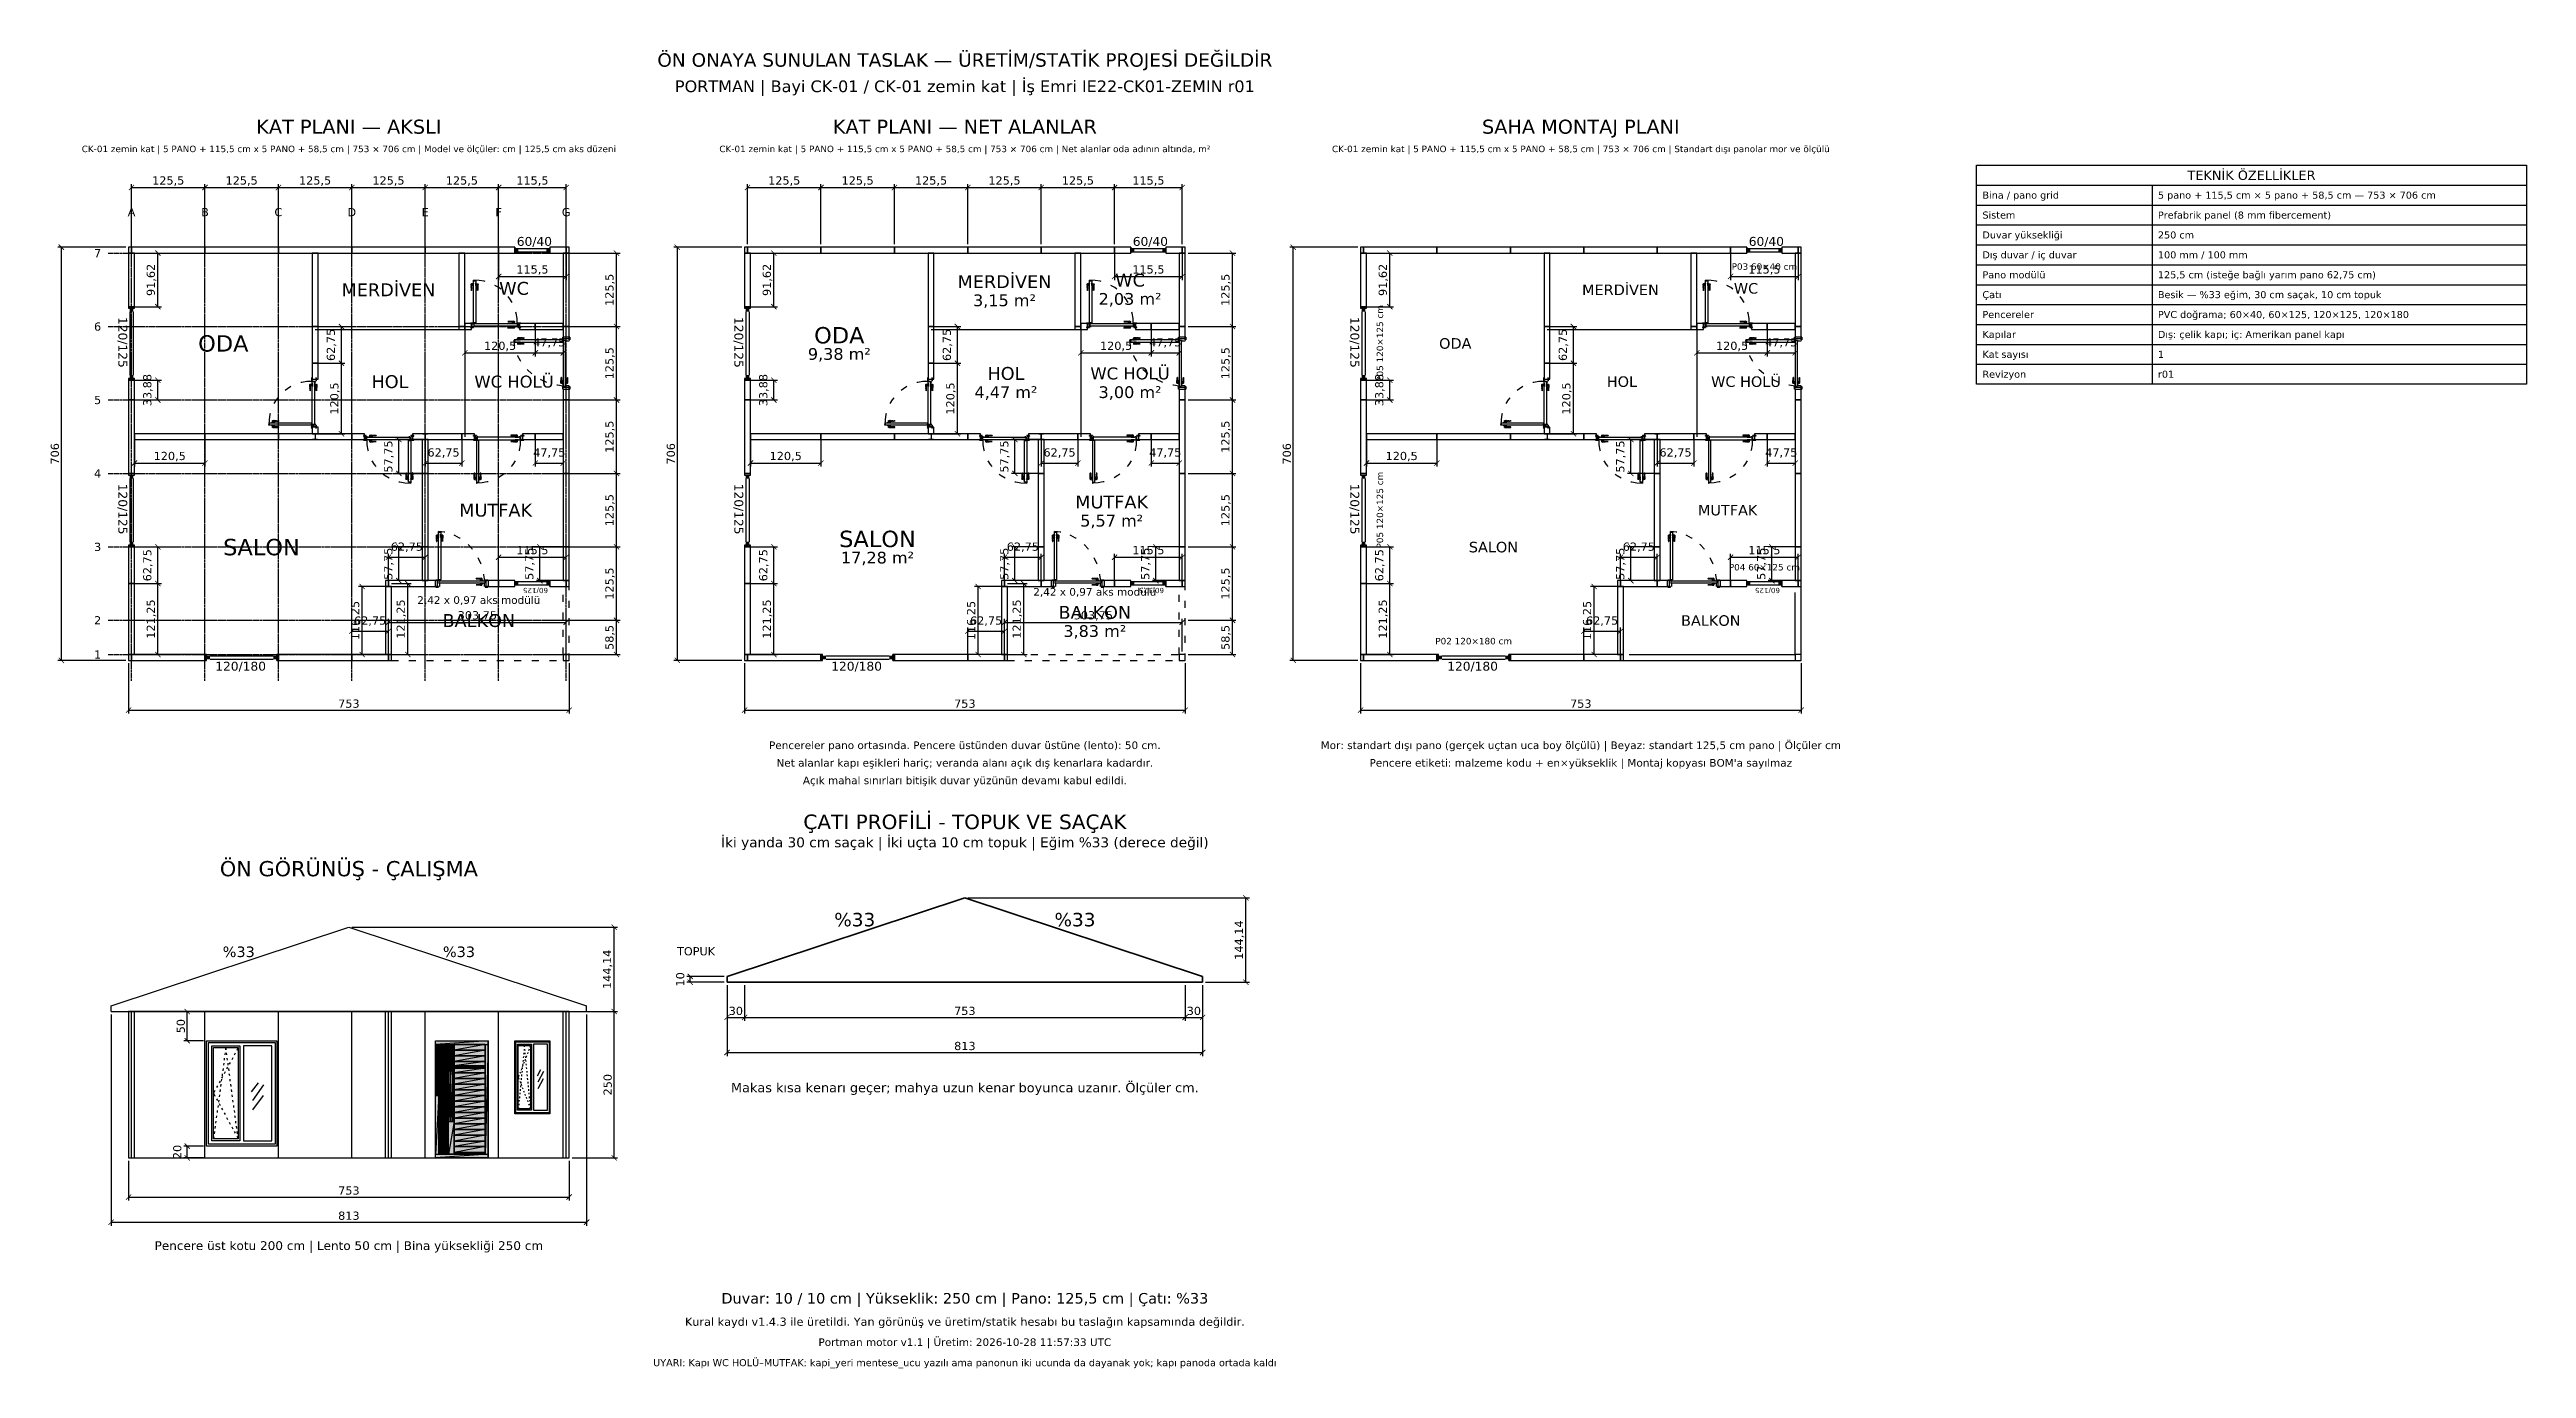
# Model space of a CAD drawing. Header units: centimetres. Extents: x -135 to 4099, y -1210 to 1044.
import ezdxf
from ezdxf.enums import TextEntityAlignment as Align

# ---------------------------------------------------------------- set-up
doc = ezdxf.new("R2010")
doc.units = ezdxf.units.CM
for name, pattern in [('CENTER', [5.08, 3.175, -0.635, 0.635, -0.635]), ('DASHED', [1.524, 1.27, -0.254]), ('VERANDA_KESIK', [30, 12, -18])]:
    doc.linetypes.add(name, pattern=pattern)
for name, color, linetype in [('ACIK_SINIR', 8, 'DASHED'), ('AKS', 4, 'CENTER'), ('AKS_YAZI', 4, 'Continuous'), ('CATI_GORUNUS', 7, 'Continuous'), ('CATI_OLCU', 4, 'Continuous'), ('CATI_YAZI', 7, 'Continuous'), ('DIS_DUVAR_100', 30, 'Continuous'), ('IC_DUVAR_100', 30, 'Continuous'), ('IC_KAPILAR', 7, 'Continuous'), ('IC_KOSE_PROFIL_100', 8, 'Continuous'), ('IC_UCLU_H_100', 3, 'Continuous'), ('KOSE_PROFIL_100', 8, 'Continuous'), ('MONTAJ_OZEL_OLCU', 6, 'Continuous'), ('MONTAJ_OZEL_PANO', 6, 'Continuous'), ('MONTAJ_STANDART', 7, 'Continuous'), ('MONTAJ_YAZI', 4, 'Continuous'), ('ODA_ADLARI', 7, 'Continuous'), ('OLCULER', 7, 'Continuous'), ('ON_CATI', 7, 'Continuous'), ('ON_DERZ', 8, 'Continuous'), ('ON_DOGRAMA', 4, 'Continuous'), ('ON_GORUNUS', 7, 'Continuous'), ('ON_OLCU', 4, 'Continuous'), ('ON_TOPUK', 1, 'Continuous'), ('ON_YAZI', 7, 'Continuous'), ('OZEL_PANEL_OLCU_CM', 3, 'Continuous'), ('OZELLIK_TABLOSU', 7, 'Continuous'), ('PENCERE', 10, 'Continuous'), ('PORTMAN_INFO', 7, 'Continuous'), ('VERANDA_DIKME', 1, 'Continuous'), ('VERANDA_PROFIL_100', 1, 'VERANDA_KESIK')]:
    doc.layers.add(name, color=color, linetype=linetype)
doc.styles.add('PORTMAN', font='DejaVuSans.ttf')
doc.styles.get("Standard").update_dxf_attribs({"font": 'DejaVuSans.ttf'})
doc.dimstyles.new('PORTMAN', dxfattribs={"dimtxt": 14, "dimasz": 9, "dimexe": 6, "dimexo": 5, "dimgap": 4, "dimtad": 1, "dimtxsty": 'PORTMAN', "dimblk": 'ARCHTICK', "dimcen": 2.5, "dimazin": 3, "dimtfac": 0.5, "dimtmove": 2, "dimatfit": 3})

msp = doc.modelspace()

# ---------------------------------------------------------------- texts
at = {"layer": 'AKS_YAZI', "style": 'PORTMAN'}
for s, p in [('A', (5, 766)), ('B', (130.5, 766)), ('C', (256, 766)), ('D', (381.5, 766)), ('E', (507, 766)), ('F', (632.5, 766)), ('G', (748, 766)), ('7', (-53, 696)), ('6', (-53, 570.5)), ('5', (-53, 445)), ('4', (-53, 319.5)), ('3', (-53, 194)), ('2', (-53, 68.5)), ('1', (-53, 10))]:
    msp.add_text(s, height=14, dxfattribs=at).set_placement(p, align=Align.MIDDLE_CENTER)
at = {"layer": 'CATI_YAZI', "style": 'PORTMAN'}
for s, height, p in [('ÇATI PROFİLİ - TOPUK VE SAÇAK', 25, (1429.5, -275.855)), ('İki yanda 30 cm saçak | İki uçta 10 cm topuk | Eğim %33 (derece değil)', 17, (1429.5, -310.855)), ('%33', 23, (1241.25, -442.928)), ('%33', 23, (1617.75, -442.928)), ('TOPUK', 14, (970, -497)), ('Makas kısa kenarı geçer; mahya uzun kenar boyunca uzanır. Ölçüler cm.', 16, (1429.5, -730))]:
    msp.add_text(s, height=height, dxfattribs=at).set_placement(p, align=Align.MIDDLE_CENTER)
at = {"layer": 'MONTAJ_YAZI', "style": 'PORTMAN'}
for s, height, p in [('P03 60×40 cm', 11, (2796.25, 673)), ('MERDİVEN', 18, (2550.25, 633.25)), ('WC', 18, (2764.875, 635.75)), ('ODA', 18, (2267.875, 541.625)), ('HOL', 18, (2552.75, 476.375)), ('WC HOLÜ', 18, (2764.875, 476.375)), ('MUTFAK', 18, (2733.5, 256.75)), ('SALON', 18, (2333.125, 193.625)), ('P04 60×125 cm', 11, (2796.25, 159.25)), ('BALKON', 18, (2704.625, 68.125)), ('P02 120×180 cm', 11, (2299.25, 33)), ('Mor: standart dışı pano (gerçek uçtan uca boy ölçülü) | Beyaz: standart 125,5 cm pano | Ölçüler cm', 13, (2482.5, -145)), ("Pencere etiketi: malzeme kodu + en×yükseklik | Montaj kopyası BOM'a sayılmaz", 13, (2482.5, -175))]:
    msp.add_text(s, height=height, dxfattribs=at).set_placement(p, align=Align.MIDDLE_CENTER)
for p in [(2139, 541.625), (2139, 256.75)]:
    msp.add_text('P05 120×125 cm', height=11, rotation=90, dxfattribs=at).set_placement(p, align=Align.MIDDLE_CENTER)
at = {"layer": 'ODA_ADLARI', "style": 'PORTMAN'}
for s, height, p in [('KAT PLANI — AKSLI', 24, (376.5, 912)), ('KAT PLANI — NET ALANLAR', 24, (1429.5, 912)), ('SAHA MONTAJ PLANI', 24, (2482.5, 912)), ('CK-01 zemin kat | 5 PANO + 115,5 cm x 5 PANO + 58,5 cm | 753 × 706 cm | Model ve ölçüler: cm | 125,5 cm aks düzeni', 11, (376.5, 874)), ('CK-01 zemin kat | 5 PANO + 115,5 cm x 5 PANO + 58,5 cm | 753 × 706 cm | Net alanlar oda adının altında, m²', 11, (1429.5, 874)), ('CK-01 zemin kat | 5 PANO + 115,5 cm x 5 PANO + 58,5 cm | 753 × 706 cm | Standart dışı panolar mor ve ölçülü', 11, (2482.5, 874)), ('MERDİVEN', 22, (444.25, 633.25)), ('WC', 22, (658.875, 635.75)), ('MERDİVEN', 22, (1497.25, 647.25)), ('WC', 22, (1711.875, 649.75)), ('3,15 m²', 20, (1497.25, 615.25)), ('2,03 m²', 20, (1711.875, 617.75)), ('ODA', 28, (161.875, 541.625)), ('ODA', 28, (1214.875, 555.625)), ('9,38 m²', 20, (1214.875, 523.625)), ('HOL', 22, (446.75, 476.375)), ('WC HOLÜ', 20.45, (658.875, 476.375)), ('4,47 m²', 20, (1499.75, 458.375)), ('HOL', 22, (1499.75, 490.375)), ('WC HOLÜ', 20.45, (1711.875, 490.375)), ('3,00 m²', 20, (1711.875, 458.375)), ('MUTFAK', 22, (627.5, 256.75)), ('MUTFAK', 22, (1680.5, 270.75)), ('SALON', 28, (1280.125, 207.625)), ('5,57 m²', 20, (1680.5, 238.75)), ('SALON', 28, (227.125, 193.625)), ('17,28 m²', 20, (1280.125, 175.625)), ('2,42 x 0,97 aks modülü', 13, (598.625, 103.125)), ('2,42 x 0,97 aks modülü', 13, (1651.625, 117.125)), ('BALKON', 22, (1651.625, 82.125)), ('BALKON', 22, (598.625, 68.125)), ('3,83 m²', 20, (1651.625, 50.125)), ('Pencereler pano ortasında. Pencere üstünden duvar üstüne (lento): 50 cm.', 13, (1429.5, -145)), ('Net alanlar kapı eşikleri hariç; veranda alanı açık dış kenarlara kadardır.', 13, (1429.5, -175)), ('Açık mahal sınırları bitişik duvar yüzünün devamı kabul edildi.', 13, (1429.5, -205))]:
    msp.add_text(s, height=height, dxfattribs=at).set_placement(p, align=Align.MIDDLE_CENTER)
at = {"layer": 'ON_YAZI', "style": 'PORTMAN'}
for s, height, p in [('ÖN GÖRÜNÜŞ - ÇALIŞMA', 26, (376.5, -355.855)), ('%33', 18, (188.25, -497.928)), ('%33', 18, (564.75, -497.928)), ('Pencere üst kotu 200 cm | Lento 50 cm | Bina yüksekliği 250 cm', 15, (376.5, -1000))]:
    msp.add_text(s, height=height, dxfattribs=at).set_placement(p, align=Align.MIDDLE_CENTER)
at = {"layer": 'OZELLIK_TABLOSU', "style": 'PORTMAN'}
msp.add_text('TEKNİK ÖZELLİKLER', height=16, dxfattribs=at).set_placement((3629, 829), align=Align.MIDDLE_CENTER)
for s, p in [('Sistem', (3169, 761)), ('Bina / pano grid', (3169, 795)), ('5 pano + 115,5 cm × 5 pano + 58,5 cm — 753 × 706 cm', (3469, 795)), ('Prefabrik panel (8 mm fibercement)', (3469, 761)), ('Duvar yüksekliği', (3169, 727)), ('250 cm', (3469, 727)), ('Dış duvar / iç duvar', (3169, 693)), ('100 mm / 100 mm', (3469, 693)), ('Pano modülü', (3169, 659)), ('125,5 cm (isteğe bağlı yarım pano 62,75 cm)', (3469, 659)), ('Çatı', (3169, 625)), ('Pencereler', (3169, 591)), ('Besik — %33 eğim, 30 cm saçak, 10 cm topuk', (3469, 625)), ('PVC doğrama; 60×40, 60×125, 120×125, 120×180', (3469, 591)), ('Kapılar', (3169, 557)), ('Dış: çelik kapı; iç: Amerikan panel kapı', (3469, 557)), ('Kat sayısı', (3169, 523)), ('1', (3469, 523)), ('Revizyon', (3169, 489)), ('r01', (3469, 489))]:
    msp.add_text(s, height=12, dxfattribs=at).set_placement(p, align=Align.MIDDLE_LEFT)
at = {"layer": 'PORTMAN_INFO', "style": 'PORTMAN'}
for s, height, p in [('ÖN ONAYA SUNULAN TASLAK — ÜRETİM/STATİK PROJESİ DEĞİLDİR', 23, (1429.5, 1026)), ('PORTMAN | Bayi CK-01 / CK-01 zemin kat | İş Emri IE22-CK01-ZEMIN r01', 20, (1429.5, 981)), ('Duvar: 10 / 10 cm | Yükseklik: 250 cm | Pano: 125,5 cm | Çatı: %33', 18, (1429.5, -1090)), ('Kural kaydı v1.4.3 ile üretildi. Yan görünüş ve üretim/statik hesabı bu taslağın kapsamında değildir.', 14, (1429.5, -1130)), ('Portman motor v1.1 | Üretim: 2026-10-28 11:57:33 UTC', 13, (1429.5, -1165)), ('UYARI: Kapı WC HOLÜ–MUTFAK: kapi_yeri mentese_ucu yazılı ama panonun iki ucunda da dayanak yok; kapı panoda ortada kaldı', 12, (1429.5, -1200))]:
    msp.add_text(s, height=height, dxfattribs=at).set_placement(p, align=Align.MIDDLE_CENTER)

# ---------------------------------------------------------------- blocks, each defined once
blk = doc.blocks.new('BOM_D01_1255p0_DIS_DOLU')
blk.add_lwpolyline([(0, 0), (10, 0), (10, 125.5), (0, 125.5)], close=True)
blk = doc.blocks.new('kaynak-pencere-6040')
at = {"layer": 'PENCERE', "color": 1}
for p, q in [((53375.9, 7992.3), (53385.9, 7992.3)), ((53377.9, 7932.3), (53377.9, 7992.3)), ((53383.9, 7932.3), (53383.9, 7992.3)), ((53375.9, 7932.3), (53385.9, 7932.3))]:
    blk.add_line(p, q, dxfattribs=at)
for points in [[(53377.9, 7992.3), (53377.9, 7986.3), (53383.9, 7992.3), (53383.9, 7986.3)], [(53377.9, 7932.3), (53377.9, 7938.3), (53383.9, 7932.3), (53383.9, 7938.3)]]:
    blk.add_solid(points, dxfattribs=at)
at = {"layer": 'PENCERE', "color": 0, "lineweight": 25}
blk.add_text('60/40', height=15.22, rotation=90, dxfattribs=at).set_placement((53373.5, 7935.6))
blk = doc.blocks.new('BOM_P03_PENCERE_600x400')
at = {"layer": 'PENCERE'}
blk.add_blockref('kaynak-pencere-6040', (0, 0), dxfattribs=at)
blk = doc.blocks.new('BOM_D09_1155p0_DIS_P03')
for points in [[(0, 87.75), (10, 87.75), (10, 115.5), (0, 115.5)], [(0, 0), (10, 0), (10, 27.75), (0, 27.75)]]:
    blk.add_lwpolyline(points, close=True)
at = {"layer": 'PENCERE'}
blk.add_blockref('BOM_P03_PENCERE_600x400', (-53375.862, -7904.528), dxfattribs=at)
blk = doc.blocks.new('kaynak-ic-kapi')
at = {"color": 133, "linetype": 'Continuous', "lineweight": 25, "true_color": 0x6ec1dd}
for p, q in [((54320.5, 7985.9), (54320.8, 7986.7)), ((54320.8, 7985.9), (54320.5, 7986.1)), ((54321.3, 7986.1), (54320.5, 7986.1)), ((54320.5, 7985.9), (54320.5, 7985.9)), ((54320.5, 7985.9), (54320.5, 7985.9)), ((54320.8, 7985.9), (54320.5, 7985.6)), ((54320.5, 7985.9), (54321.1, 7985)), ((54321.3, 7985.6), (54320.5, 7985.6)), ((54320.5, 7985.6), (54320.8, 7976)), ((54320.8, 7985), (54320.5, 7984.7)), ((54320.5, 7985), (54320.5, 7984.7)), ((54320.8, 7984.7), (54320.5, 7984.7)), ((54320.5, 7984.4), (54320.8, 7984.4)), ((54321.1, 7984.4), (54320.5, 7983.6)), ((54320.8, 7984.2), (54320.5, 7984.4)), ((54320.8, 7984.4), (54320.5, 7984.4)), ((54320.5, 7984.2), (54320.5, 7984.4)), ((54320.5, 7983.3), (54321.1, 7984.2)), ((54320.5, 7983.3), (54321.6, 7983.3)), ((54320.5, 7983.3), (54320.5, 7983.3)), ((54320.8, 7983.3), (54320.5, 7983.3)), ((54320.8, 7983.3), (54320.5, 7983)), ((54321.3, 7983.3), (54320.5, 7983.3)), ((54320.5, 7983), (54320.5, 7983)), ((54321.3, 7983), (54320.5, 7983)), ((54320.5, 7983), (54321.1, 7982.5)), ((54320.8, 7982.5), (54320.5, 7982.2)), ((54320.8, 7982.2), (54320.5, 7982.2)), ((54320.5, 7982.2), (54320.5, 7982.2)), ((54320.5, 7981.9), (54320.8, 7981.9)), ((54320.8, 7981.3), (54320.5, 7981.6)), ((54320.8, 7981.6), (54320.5, 7981.6)), ((54320.5, 7981.6), (54320.5, 7981.6)), ((54320.5, 7980.8), (54321.1, 7981.3)), ((54320.8, 7980.5), (54320.5, 7980.8)), ((54321.3, 7980.8), (54320.5, 7980.8)), ((54320.5, 7980.5), (54321.6, 7980.5)), ((54320.8, 7980.5), (54320.5, 7980.5)), ((54321.3, 7980.5), (54320.5, 7980.5)), ((54320.8, 7984.7), (54321.3, 7985.6)), ((54320.8, 7985), (54321.1, 7985)), ((54320.8, 7984.4), (54320.8, 7984.7)), ((54321.1, 7984.7), (54320.8, 7984.7)), ((54320.8, 7984.4), (54320.8, 7984.4)), ((54321.1, 7984.4), (54320.8, 7984.2)), ((54320.8, 7984.2), (54321.1, 7984.2)), ((54320.8, 7984.2), (54321.3, 7983.3)), ((54320.8, 7982.2), (54321.3, 7983)), ((54320.8, 7982.5), (54321.1, 7982.5)), ((54320.8, 7981.9), (54320.8, 7982.2)), ((54321.1, 7981.9), (54320.8, 7982.2)), ((54320.8, 7981.9), (54320.8, 7981.6)), ((54321.1, 7981.9), (54320.8, 7981.6)), ((54320.8, 7981.6), (54321.3, 7980.8)), ((54320.8, 7981.3), (54321.1, 7981.3)), ((54320.8, 7979.6), (54321.3, 7980.5)), ((54320.8, 7980.2), (54321.1, 7979.6)), ((54321.1, 7979.4), (54320.8, 7979.6)), ((54321.1, 7979.4), (54320.8, 7979.6)), ((54320.8, 7979.6), (54320.8, 7979.6)), ((54320.8, 7979.6), (54321.1, 7979.6)), ((54320.8, 7979.4), (54320.8, 7979.4)), ((54320.8, 7979.4), (54320.8, 7979.4)), ((54320.8, 7979.4), (54320.8, 7979.1)), ((54320.8, 7979.4), (54320.8, 7979.4)), ((54321.1, 7979.1), (54320.8, 7978.8)), ((54320.8, 7979.1), (54320.8, 7979.1)), ((54320.8, 7978.8), (54321.1, 7978.8)), ((54320.8, 7978.5), (54321.1, 7978.8)), ((54320.8, 7978.8), (54321.3, 7978.2)), ((54321.3, 7978.2), (54320.8, 7978.2)), ((54320.8, 7978), (54321.6, 7978)), ((54321.3, 7977.7), (54320.8, 7977.7)), ((54320.8, 7976.8), (54321.3, 7977.7)), ((54320.8, 7977.4), (54321.1, 7977.1)), ((54320.8, 7977.1), (54321.1, 7977.1)), ((54321.1, 7976.8), (54320.8, 7976.8)), ((54320.8, 7976.5), (54320.8, 7976.5)), ((54321.1, 7976.5), (54320.8, 7976.3)), ((54320.8, 7976.5), (54320.8, 7976.5)), ((54320.8, 7976.5), (54320.8, 7976.5)), ((54321.1, 7976.5), (54320.8, 7976.3)), ((54320.8, 7976.3), (54321.1, 7976.3)), ((54320.8, 7976), (54321.1, 7976.3)), ((54320.8, 7976.3), (54321.3, 7975.7)), ((54321.1, 7986.7), (54321.3, 7986.1)), ((54321.6, 7985.9), (54321.1, 7984.7)), ((54321.1, 7984.7), (54321.3, 7984.7)), ((54321.1, 7984.4), (54321.9, 7984.4)), ((54321.1, 7984.4), (54321.3, 7984.4)), ((54321.1, 7981.9), (54321.6, 7981.9)), ((54321.1, 7981.9), (54321.3, 7981.9)), ((54321.1, 7981.9), (54321.3, 7981.9)), ((54321.1, 7979.4), (54321.6, 7979.4)), ((54321.1, 7979.4), (54321.3, 7979.4)), ((54321.6, 7978.2), (54321.1, 7979.1)), ((54321.1, 7979.1), (54321.3, 7979.1)), ((54321.6, 7977.7), (54321.1, 7976.8)), ((54321.1, 7976.8), (54321.3, 7976.8)), ((54321.1, 7976.5), (54321.3, 7976.5)), ((54321.1, 7976.5), (54321.3, 7976.5)), ((54321.1, 7976), (54321.1, 7976)), ((54321.1, 7975.7), (54321.3, 7975.7)), ((54321.6, 7985.9), (54321.3, 7986.7)), ((54321.3, 7986.7), (54321.6, 7986.4)), ((54323.6, 7986.7), (54321.3, 7986.7)), ((54321.3, 7986.4), (54321.3, 7986.1)), ((54321.3, 7986.4), (54321.6, 7986.4)), ((54321.6, 7985.9), (54321.3, 7986.1)), ((54321.6, 7985.9), (54321.3, 7985.6)), ((54321.3, 7985.3), (54321.3, 7985.6)), ((54321.3, 7985.3), (54321.6, 7985.3)), ((54321.3, 7984.7), (54321.6, 7985.3)), ((54321.3, 7984.4), (54321.3, 7984.7)), ((54322.2, 7984.7), (54321.3, 7984.7)), ((54321.3, 7984.4), (54321.3, 7984.4)), ((54321.9, 7984.4), (54321.3, 7984.4)), ((54321.3, 7984.4), (54321.6, 7983.6)), ((54321.3, 7976), (54321.9, 7984.4)), ((54321.3, 7983.6), (54321.3, 7983.3)), ((54321.3, 7983.6), (54321.6, 7983.6)), ((54321.6, 7983.3), (54321.3, 7983.3)), ((54321.6, 7983.3), (54321.3, 7983)), ((54321.3, 7982.7), (54321.3, 7983)), ((54321.3, 7982.7), (54321.6, 7982.7)), ((54321.3, 7981.9), (54321.6, 7982.7)), ((54321.3, 7981.9), (54321.3, 7982.2)), ((54321.6, 7982.2), (54321.3, 7982.2)), ((54321.3, 7981.9), (54321.3, 7981.6)), ((54321.3, 7981.9), (54321.6, 7981.1)), ((54321.6, 7981.6), (54321.3, 7981.6)), ((54321.3, 7981.1), (54321.3, 7980.8)), ((54321.3, 7981.1), (54321.6, 7981.1)), ((54321.6, 7980.5), (54321.3, 7980.8)), ((54321.6, 7980.5), (54321.3, 7980.5)), ((54321.3, 7980.2), (54321.3, 7980.5)), ((54321.3, 7980.2), (54321.6, 7980.2)), ((54321.3, 7979.4), (54321.6, 7979.9)), ((54321.3, 7979.4), (54321.3, 7979.4)), ((54321.3, 7979.4), (54321.3, 7979.1)), ((54321.6, 7979.4), (54321.3, 7979.4)), ((54321.6, 7979.1), (54321.3, 7979.1)), ((54321.3, 7979.1), (54321.6, 7978.5)), ((54321.6, 7978), (54321.3, 7978.2)), ((54321.3, 7978.2), (54321.3, 7978.2)), ((54321.3, 7978.2), (54321.6, 7978.2)), ((54321.6, 7978), (54321.3, 7977.7)), ((54321.3, 7977.4), (54321.3, 7977.7)), ((54321.3, 7977.4), (54321.6, 7977.4)), ((54321.3, 7976.8), (54321.6, 7977.1)), ((54321.3, 7976.5), (54321.3, 7976.8)), ((54321.6, 7976.8), (54321.3, 7976.8)), ((54321.3, 7976.5), (54321.3, 7976.3)), ((54321.3, 7976.5), (54321.3, 7976.3)), ((54321.3, 7976.3), (54321.3, 7976.3)), ((54321.3, 7976), (54321.3, 7976)), ((54321.6, 7986.1), (54321.9, 7986.7)), ((54321.9, 7985.9), (54321.6, 7986.1)), ((54321.9, 7985.9), (54321.6, 7985.6)), ((54321.6, 7985.6), (54322.2, 7984.7)), ((54321.6, 7983.6), (54321.9, 7983.9)), ((54321.9, 7983.3), (54321.6, 7983.6)), ((54321.6, 7983), (54321.6, 7982.7)), ((54321.6, 7982.7), (54321.6, 7982.7)), ((54321.6, 7980.8), (54321.6, 7981.1)), ((54321.6, 7980.8), (54321.6, 7980.8)), ((54322.2, 7986.7), (54321.9, 7985.9)), ((54321.9, 7985.9), (54322.5, 7986.7)), ((54322.5, 7984.7), (54321.9, 7985.9)), ((54321.9, 7985.9), (54321.9, 7985.9)), ((54321.9, 7985.9), (54321.9, 7985.9)), ((54321.9, 7985.9), (54322.5, 7985)), ((54323.6, 7984.7), (54321.9, 7984.7)), ((54321.9, 7984.4), (54321.9, 7984.4)), ((54322.2, 7986.7), (54322.2, 7986.7)), ((54322.2, 7986.7), (54322.5, 7986.7)), ((54322.2, 7985.9), (54322.2, 7986.1)), ((54323, 7986.1), (54322.2, 7986.1)), ((54322.2, 7985.9), (54322.2, 7985.6)), ((54323, 7985.6), (54322.2, 7985.6)), ((54322.2, 7985), (54322.2, 7984.7)), ((54322.2, 7985), (54322.5, 7985)), ((54322.2, 7984.7), (54322.2, 7984.7)), ((54322.5, 7986.7), (54322.8, 7986.1)), ((54322.5, 7984.7), (54322.8, 7985.6)), ((54322.5, 7984.7), (54322.5, 7984.7)), ((54323, 7986.4), (54322.8, 7986.1)), ((54323, 7985.3), (54322.8, 7985.6)), ((54322.8, 7984.7), (54323.3, 7985.3)), ((54322.8, 7984.7), (54322.8, 7984.7)), ((54323.6, 7984.7), (54322.8, 7984.7)), ((54323, 7986.7), (54323.3, 7986.4)), ((54323, 7986.4), (54323.3, 7986.4)), ((54323, 7985.9), (54323, 7986.1)), ((54323, 7985.9), (54323, 7985.6)), ((54323, 7985.3), (54323.3, 7985.3)), ((54323.3, 7986.1), (54323.6, 7986.7)), ((54323.3, 7985.9), (54323.3, 7986.1)), ((54323.3, 7985.9), (54323.6, 7985.9)), ((54323.3, 7985.9), (54323.6, 7985.9)), ((54323.3, 7985.9), (54323.3, 7985.6)), ((54323.3, 7985.9), (54323.6, 7985.9)), ((54323.3, 7985.6), (54323.6, 7984.7)), ((54323.6, 7987.3), (54323.9, 7987.3)), ((54323.9, 7986.7), (54323.6, 7987)), ((54323.9, 7987), (54323.6, 7987)), ((54323.6, 7987), (54323.6, 7987)), ((54323.6, 7987), (54323.6, 7984.4)), ((54323.9, 7985.9), (54323.6, 7986.1)), ((54323.9, 7986.1), (54323.6, 7986.1)), ((54323.6, 7985.9), (54323.9, 7985.9)), ((54323.9, 7985.9), (54323.6, 7985.6)), ((54323.6, 7985.9), (54323.6, 7985.6)), ((54323.9, 7985.6), (54323.6, 7985.6)), ((54323.6, 7985.6), (54323.9, 7985.3)), ((54323.9, 7985), (54323.6, 7984.7)), ((54323.9, 7984.7), (54323.6, 7984.7)), ((54323.6, 7984.7), (54323.6, 7984.7)), ((54323.6, 7984.4), (54323.9, 7984.4)), ((54323.9, 7984.4), (54323.6, 7984.4)), ((54324.4, 7988.7), (54323.9, 7988.7)), ((54323.9, 7988.7), (54323.9, 7982.7)), ((54324.4, 7988.7), (54323.9, 7988.7)), ((54323.9, 7988.4), (54324.4, 7988.4)), ((54324.4, 7988.4), (54323.9, 7988.4)), ((54323.9, 7987.5), (54324.4, 7988.4)), ((54323.9, 7987.8), (54323.9, 7987.5)), ((54324.2, 7987.3), (54323.9, 7987.5)), ((54323.9, 7987.5), (54323.9, 7987.5)), ((54323.9, 7987.3), (54323.9, 7987.3)), ((54323.9, 7987.3), (54324.4, 7987.3)), ((54323.9, 7987.3), (54323.9, 7987)), ((54323.9, 7987.3), (54323.9, 7987.3)), ((54323.9, 7987.3), (54323.9, 7987)), ((54323.9, 7987.3), (54323.9, 7987.3)), ((54324.2, 7987), (54323.9, 7987)), ((54323.9, 7987), (54324.4, 7986.1)), ((54323.9, 7987), (54323.9, 7987)), ((54323.9, 7986.7), (54323.9, 7986.7)), ((54323.9, 7986.4), (54323.9, 7986.7)), ((54324.4, 7986.1), (54323.9, 7986.1)), ((54323.9, 7985.9), (54324.4, 7985.9)), ((54324.4, 7985.6), (54323.9, 7985.6)), ((54323.9, 7984.7), (54324.4, 7985.6)), ((54323.9, 7985.3), (54323.9, 7985)), ((54323.9, 7985), (54323.9, 7985)), ((54323.9, 7984.4), (54323.9, 7984.7)), ((54323.9, 7984.4), (54323.9, 7984.7)), ((54324.2, 7984.7), (54323.9, 7984.7)), ((54323.9, 7984.4), (54324.4, 7984.4)), ((54323.9, 7984.4), (54323.9, 7984.4)), ((54323.9, 7984.4), (54323.9, 7984.2)), ((54323.9, 7984.4), (54323.9, 7984.4)), ((54324.2, 7984.4), (54323.9, 7984.2)), ((54323.9, 7984.4), (54323.9, 7984.4)), ((54323.9, 7984.2), (54323.9, 7984.2)), ((54323.9, 7983.9), (54323.9, 7984.2)), ((54323.9, 7984.2), (54324.4, 7983.3)), ((54323.9, 7984.2), (54323.9, 7984.2)), ((54323.9, 7983.3), (54324.4, 7983.3)), ((54324.4, 7983.3), (54323.9, 7983.3)), ((54324.4, 7983), (54323.9, 7983)), ((54324.4, 7982.7), (54323.9, 7982.7)), ((54324.4, 7987.8), (54324.2, 7987.3)), ((54324.2, 7987.3), (54324.4, 7987.3)), ((54324.4, 7986.4), (54324.2, 7987)), ((54324.2, 7987), (54324.4, 7987)), ((54324.4, 7985.3), (54324.2, 7984.7)), ((54324.2, 7984.7), (54324.4, 7984.7)), ((54324.4, 7983.9), (54324.2, 7984.4)), ((54324.2, 7984.4), (54324.4, 7984.4)), ((54324.2, 7982.7), (54324.4, 7983)), ((54324.4, 7991.8), (54324.4, 7920.2)), ((54324.4, 7988.7), (54324.4, 7988.7)), ((54324.4, 7988.7), (54324.4, 7988.7)), ((54324.4, 7988.4), (54324.4, 7988.4)), ((54324.4, 7987.3), (54324.4, 7987.5)), ((54324.4, 7987.3), (54324.4, 7987.3)), ((54324.4, 7987.3), (54324.4, 7987.3)), ((54324.4, 7987), (54324.4, 7987)), ((54324.4, 7987), (54324.4, 7987)), ((54324.4, 7987), (54324.4, 7987)), ((54324.4, 7986.1), (54324.4, 7986.1)), ((54324.4, 7985.6), (54324.4, 7985.6)), ((54324.4, 7984.7), (54324.4, 7984.7)), ((54324.4, 7984.7), (54324.4, 7984.7)), ((54324.4, 7984.7), (54324.4, 7984.7)), ((54324.4, 7984.4), (54324.4, 7984.4)), ((54324.4, 7984.4), (54324.4, 7984.4)), ((54324.4, 7984.4), (54324.4, 7984.4)), ((54324.4, 7983.3), (54324.4, 7983.3)), ((54324.4, 7983), (54324.4, 7983)), ((54328.4, 7919), (54328.4, 7993.2)), ((54329, 7988.7), (54328.4, 7988.7)), ((54328.4, 7988.4), (54329, 7988.4)), ((54329, 7988.4), (54328.4, 7988.4)), ((54328.4, 7987.5), (54329, 7988.1)), ((54328.4, 7987.8), (54328.7, 7987.5)), ((54328.7, 7987.3), (54328.4, 7987.5)), ((54328.7, 7987.3), (54328.4, 7987.5)), ((54328.4, 7987.5), (54328.7, 7987.5)), ((54328.4, 7987.3), (54328.4, 7987.3)), ((54328.4, 7987.3), (54328.4, 7987.3)), ((54328.4, 7987.3), (54328.4, 7987)), ((54328.7, 7987), (54328.4, 7987)), ((54328.4, 7987), (54329, 7986.1)), ((54328.4, 7986.7), (54328.7, 7986.7)), ((54328.4, 7986.4), (54328.7, 7986.7)), ((54329, 7986.1), (54328.4, 7986.1)), ((54328.4, 7985.9), (54329, 7985.9)), ((54329, 7985.6), (54328.4, 7985.6)), ((54328.4, 7984.7), (54329, 7985.6)), ((54328.4, 7985.3), (54328.7, 7985)), ((54328.4, 7985), (54328.7, 7985)), ((54328.4, 7984.4), (54328.4, 7984.7)), ((54328.7, 7984.7), (54328.4, 7984.7)), ((54328.4, 7984.4), (54328.4, 7984.4)), ((54328.7, 7984.4), (54328.4, 7984.2)), ((54328.4, 7984.4), (54328.4, 7984.4)), ((54328.7, 7984.4), (54328.4, 7984.2)), ((54328.4, 7984.2), (54328.7, 7984.2)), ((54328.4, 7983.9), (54328.7, 7984.2)), ((54328.4, 7984.2), (54329, 7983.6)), ((54328.4, 7983.3), (54329, 7983.3)), ((54329, 7983.3), (54328.4, 7983.3)), ((54329, 7983), (54328.4, 7983)), ((54328.7, 7987.3), (54329, 7987.3)), ((54328.7, 7987.3), (54329, 7987.3)), ((54329, 7986.7), (54328.7, 7987)), ((54328.7, 7987), (54329, 7987)), ((54329, 7985), (54328.7, 7984.7)), ((54328.7, 7984.7), (54329, 7984.7)), ((54328.7, 7984.4), (54329, 7984.4)), ((54328.7, 7984.4), (54329, 7984.4)), ((54329, 7987.3), (54329.2, 7987.3)), ((54329, 7987.3), (54329, 7987.3)), ((54329, 7987.3), (54329, 7987)), ((54329, 7987.3), (54329, 7987.3)), ((54329, 7987), (54329, 7987)), ((54329.2, 7987), (54329, 7987)), ((54329, 7987), (54329.2, 7986.4)), ((54329, 7987), (54329, 7987)), ((54329, 7986.4), (54329, 7986.1)), ((54329, 7986.4), (54329.2, 7986.4)), ((54329.2, 7985.9), (54329, 7986.1)), ((54329, 7986.1), (54329, 7986.1)), ((54329, 7986.1), (54329, 7986.1)), ((54329, 7985.9), (54329.2, 7985.9)), ((54329.2, 7985.9), (54329, 7985.6)), ((54329.2, 7985.6), (54329, 7985)), ((54329, 7985.3), (54329, 7985.6)), ((54329, 7985.6), (54329, 7985.6)), ((54329, 7985.6), (54329, 7985.6)), ((54329, 7985.3), (54329.2, 7985.3)), ((54329, 7984.7), (54329.2, 7985.3)), ((54329, 7984.7), (54329, 7984.7)), ((54329, 7984.4), (54329, 7984.7)), ((54329.2, 7984.7), (54329, 7984.7)), ((54329, 7984.4), (54329.2, 7984.4)), ((54329, 7984.4), (54329, 7984.4)), ((54329, 7984.4), (54329, 7984.4)), ((54329.2, 7984.4), (54329, 7984.4)), ((54329, 7984.4), (54329, 7984.2)), ((54329, 7984.4), (54329, 7984.4)), ((54329, 7984.2), (54329, 7984.2)), ((54329, 7982.7), (54329, 7982.7)), ((54329.2, 7987), (54329.2, 7984.4)), ((54329.2, 7986.1), (54329.5, 7986.7)), ((54329.2, 7986.7), (54331.5, 7986.7)), ((54329.2, 7986.4), (54329.2, 7986.4)), ((54329.5, 7985.9), (54329.2, 7986.1)), ((54329.2, 7985.9), (54330.6, 7985.9)), ((54329.2, 7985.9), (54329.2, 7985.6)), ((54329.2, 7985.9), (54329.2, 7985.9)), ((54329.5, 7985.9), (54329.2, 7985.6)), ((54329.2, 7985.6), (54329.8, 7984.7)), ((54329.2, 7985.3), (54329.2, 7985.3)), ((54329.2, 7985.3), (54329.2, 7985.3)), ((54329.8, 7984.7), (54329.2, 7984.7)), ((54329.2, 7984.7), (54330.6, 7984.7)), ((54329.8, 7986.7), (54329.5, 7985.9)), ((54329.5, 7985.9), (54330.1, 7986.7)), ((54330.1, 7984.7), (54329.5, 7985.9)), ((54329.5, 7985.9), (54329.5, 7985.9)), ((54329.5, 7985.9), (54329.5, 7985.9)), ((54329.5, 7985.9), (54330.1, 7985)), ((54329.8, 7986.7), (54329.8, 7986.7)), ((54329.8, 7986.7), (54330.1, 7986.7)), ((54329.8, 7985.9), (54329.8, 7986.1)), ((54330.6, 7986.1), (54329.8, 7986.1)), ((54329.8, 7985.9), (54329.8, 7985.6)), ((54330.6, 7985.6), (54329.8, 7985.6)), ((54329.8, 7985), (54329.8, 7984.7)), ((54329.8, 7985), (54330.1, 7985)), ((54329.8, 7984.7), (54329.8, 7984.7)), ((54330.1, 7986.7), (54330.4, 7986.1)), ((54330.1, 7984.7), (54330.4, 7985.6)), ((54330.1, 7984.7), (54330.1, 7984.7)), ((54330.6, 7986.4), (54330.4, 7986.1)), ((54330.6, 7985.3), (54330.4, 7985.6)), ((54330.4, 7984.7), (54330.9, 7985.3)), ((54330.4, 7984.7), (54330.4, 7984.7)), ((54331.5, 7984.7), (54330.4, 7984.7)), ((54330.6, 7986.7), (54330.9, 7986.4)), ((54330.6, 7986.4), (54330.9, 7986.4)), ((54330.6, 7985.9), (54330.6, 7986.1)), ((54330.6, 7985.9), (54330.6, 7985.6)), ((54330.6, 7985.3), (54330.9, 7985.3)), ((54330.6, 7984.4), (54330.6, 7984.4)), ((54330.9, 7986.1), (54331.2, 7986.7)), ((54330.9, 7985.9), (54330.9, 7986.1)), ((54330.9, 7985.9), (54332.3, 7985.9)), ((54330.9, 7985.9), (54331.2, 7985.9)), ((54330.9, 7985.9), (54330.9, 7985.6)), ((54330.9, 7985.9), (54331.2, 7985.9)), ((54330.9, 7985.6), (54331.2, 7984.7)), ((54331.5, 7984.4), (54330.9, 7983.6)), ((54331.5, 7984.4), (54330.9, 7984.4)), ((54330.9, 7983.9), (54331.2, 7984.4)), ((54331.2, 7976), (54330.9, 7984.4)), ((54330.9, 7983.3), (54332.3, 7983.3)), ((54330.9, 7983.3), (54331.2, 7983.3)), ((54331.5, 7981.9), (54330.9, 7983)), ((54330.9, 7983), (54331.2, 7983)), ((54330.9, 7982.5), (54331.2, 7982.2)), ((54331.2, 7985.9), (54331.5, 7986.7)), ((54331.5, 7985.9), (54331.2, 7986.1)), ((54332.1, 7986.1), (54331.2, 7986.1)), ((54331.5, 7985.9), (54331.2, 7985.6)), ((54331.2, 7985.9), (54331.5, 7985)), ((54332.1, 7985.6), (54331.2, 7985.6)), ((54331.5, 7985), (54331.2, 7984.7)), ((54331.5, 7984.2), (54331.2, 7984.4)), ((54331.2, 7983.3), (54331.5, 7984.2)), ((54331.5, 7983.3), (54331.2, 7983.3)), ((54331.5, 7983.3), (54331.2, 7983)), ((54332.1, 7983.3), (54331.2, 7983.3)), ((54332.1, 7983), (54331.2, 7983)), ((54331.2, 7983), (54331.5, 7982.5)), ((54331.5, 7982.5), (54331.2, 7982.2)), ((54331.5, 7982.2), (54331.2, 7982.2)), ((54331.5, 7981.9), (54331.2, 7981.1)), ((54331.5, 7981.3), (54331.2, 7981.6)), ((54331.5, 7981.6), (54331.2, 7981.6)), ((54331.2, 7981.3), (54331.2, 7981.6)), ((54331.2, 7980.8), (54331.5, 7981.3)), ((54331.2, 7980.8), (54331.2, 7980.8)), ((54331.5, 7980.5), (54331.2, 7980.8)), ((54332.1, 7980.8), (54331.2, 7980.8)), ((54331.2, 7980.5), (54332.1, 7980.5)), ((54331.2, 7980.5), (54331.2, 7980.5)), ((54331.5, 7980.5), (54331.2, 7980.5)), ((54332.1, 7980.5), (54331.2, 7980.5)), ((54331.2, 7980.5), (54331.5, 7979.6)), ((54331.5, 7979.4), (54331.2, 7979.9)), ((54331.5, 7979.6), (54331.2, 7979.4)), ((54331.2, 7979.6), (54331.2, 7979.4)), ((54331.5, 7979.4), (54331.2, 7978.5)), ((54331.5, 7979.4), (54331.2, 7979.4)), ((54331.5, 7978.8), (54331.2, 7979.1)), ((54331.5, 7979.1), (54331.2, 7979.1)), ((54331.2, 7979.1), (54331.2, 7979.1)), ((54331.2, 7978.2), (54331.5, 7978.8)), ((54331.5, 7978), (54331.2, 7978.2)), ((54332.1, 7978.2), (54331.2, 7978.2)), ((54331.2, 7978), (54332.1, 7978)), ((54331.5, 7978), (54331.2, 7977.7)), ((54332.1, 7977.7), (54331.2, 7977.7)), ((54331.2, 7977.7), (54331.5, 7977.1)), ((54331.5, 7976.5), (54331.2, 7977.1)), ((54331.5, 7977.1), (54331.2, 7976.8)), ((54331.5, 7976.8), (54331.2, 7976.8)), ((54331.5, 7976.5), (54331.2, 7976)), ((54331.5, 7976.3), (54331.2, 7976.3)), ((54331.5, 7976.3), (54331.2, 7976.3)), ((54331.5, 7986.7), (54331.5, 7986.7)), ((54331.5, 7986.7), (54331.5, 7986.7)), ((54331.5, 7984.7), (54332.1, 7985.6)), ((54331.5, 7985), (54331.5, 7985)), ((54331.5, 7984.4), (54331.5, 7984.7)), ((54331.8, 7984.7), (54331.5, 7984.7)), ((54331.5, 7984.4), (54331.5, 7984.4)), ((54331.8, 7984.4), (54331.5, 7984.2)), ((54331.5, 7984.2), (54331.5, 7984.2)), ((54331.5, 7984.2), (54332.1, 7983.3)), ((54331.5, 7982.2), (54332.1, 7983)), ((54331.5, 7982.5), (54331.5, 7982.5)), ((54331.5, 7981.9), (54331.5, 7982.2)), ((54331.8, 7981.9), (54331.5, 7982.2)), ((54331.5, 7981.9), (54331.5, 7981.6)), ((54331.8, 7981.9), (54331.5, 7981.6)), ((54331.5, 7981.6), (54332.1, 7980.8)), ((54331.5, 7981.3), (54331.5, 7981.3)), ((54331.5, 7979.6), (54332.1, 7980.5)), ((54331.8, 7979.4), (54331.5, 7979.6)), ((54331.5, 7979.6), (54331.5, 7979.6)), ((54331.5, 7979.4), (54331.5, 7979.4)), ((54331.5, 7979.4), (54331.5, 7979.1)), ((54331.8, 7979.1), (54331.5, 7978.8)), ((54331.5, 7978.8), (54331.5, 7978.8)), ((54331.5, 7978.8), (54332.1, 7978.2)), ((54331.5, 7976.8), (54332.1, 7977.7)), ((54331.5, 7977.1), (54331.5, 7977.1)), ((54331.5, 7976.5), (54331.5, 7976.8)), ((54331.8, 7976.8), (54331.5, 7976.8)), ((54331.5, 7976.5), (54331.5, 7976.3)), ((54331.8, 7976.5), (54331.5, 7976.3)), ((54331.5, 7976.3), (54331.5, 7976.3)), ((54331.5, 7975.7), (54331.5, 7976.3)), ((54331.5, 7976.3), (54331.8, 7975.7)), ((54331.5, 7976), (54331.5, 7976)), ((54331.8, 7975.7), (54331.5, 7975.7)), ((54331.8, 7986.7), (54332.1, 7986.1)), ((54332.3, 7985.9), (54331.8, 7984.7)), ((54331.8, 7984.7), (54332.1, 7984.7)), ((54332.3, 7983.3), (54331.8, 7984.4)), ((54331.8, 7984.4), (54332.1, 7984.4)), ((54332.3, 7983), (54331.8, 7981.9)), ((54332.1, 7981.1), (54331.8, 7981.9)), ((54331.8, 7981.9), (54332.1, 7981.9)), ((54331.8, 7981.9), (54332.1, 7981.9)), ((54332.1, 7980.2), (54331.8, 7979.4)), ((54331.8, 7979.4), (54332.1, 7979.4)), ((54332.1, 7978.5), (54331.8, 7979.1)), ((54331.8, 7979.1), (54332.1, 7979.1)), ((54332.1, 7977.4), (54331.8, 7976.8)), ((54331.8, 7976.8), (54332.1, 7976.8)), ((54332.1, 7976), (54331.8, 7976.5)), ((54331.8, 7976.5), (54332.1, 7976.5)), ((54331.8, 7976), (54331.8, 7976)), ((54332.3, 7985.9), (54332.1, 7986.7)), ((54332.1, 7986.4), (54332.1, 7986.1)), ((54332.1, 7986.4), (54332.3, 7986.4)), ((54332.3, 7985.9), (54332.1, 7986.1)), ((54332.3, 7985.9), (54332.1, 7985.6)), ((54332.1, 7985.3), (54332.1, 7985.6)), ((54332.3, 7985.6), (54332.1, 7976)), ((54332.1, 7985.3), (54332.3, 7985.3)), ((54332.1, 7984.7), (54332.3, 7985.3)), ((54332.1, 7984.4), (54332.1, 7984.7)), ((54332.3, 7984.7), (54332.1, 7984.7)), ((54332.1, 7984.4), (54332.1, 7984.4)), ((54332.3, 7984.4), (54332.1, 7984.4)), ((54332.1, 7984.4), (54332.3, 7983.9)), ((54332.1, 7983.6), (54332.1, 7983.3)), ((54332.1, 7983.6), (54332.3, 7983.6)), ((54332.3, 7983.3), (54332.1, 7983.3)), ((54332.3, 7983.3), (54332.1, 7983)), ((54332.1, 7982.7), (54332.1, 7983)), ((54332.1, 7982.7), (54332.3, 7982.7)), ((54332.1, 7981.9), (54332.3, 7982.5)), ((54332.1, 7981.9), (54332.1, 7982.2)), ((54332.3, 7982.2), (54332.1, 7982.2)), ((54332.1, 7981.9), (54332.1, 7981.6)), ((54332.1, 7981.9), (54332.1, 7981.3)), ((54332.3, 7981.6), (54332.1, 7981.6)), ((54332.1, 7981.1), (54332.1, 7980.8)), ((54332.1, 7981.1), (54332.1, 7981.1)), ((54332.1, 7980.8), (54332.1, 7980.8)), ((54332.1, 7980.5), (54332.1, 7980.5)), ((54332.1, 7980.2), (54332.1, 7980.5)), ((54332.1, 7980.2), (54332.1, 7980.2)), ((54332.1, 7979.4), (54332.1, 7979.6)), ((54332.1, 7979.4), (54332.1, 7979.4)), ((54332.1, 7979.4), (54332.1, 7979.4)), ((54332.1, 7979.1), (54332.1, 7979.1)), ((54332.1, 7979.1), (54332.1, 7979.1)), ((54332.1, 7979.1), (54332.1, 7978.8)), ((54332.1, 7978.2), (54332.1, 7978.2)), ((54332.1, 7977.7), (54332.1, 7977.7)), ((54332.1, 7976.8), (54332.1, 7976.8)), ((54332.1, 7976.5), (54332.1, 7976.5)), ((54332.3, 7985.6), (54332.3, 7985.6)), ((54332.3, 7985.6), (54332.3, 7985.3)), ((54247.5, 7919.9), (54248.3, 7919.9)), ((54248.3, 7919.6), (54247.5, 7919.6)), ((54248.6, 7919.9), (54248, 7919)), ((54248.3, 7919.3), (54248, 7919.6)), ((54248.3, 7919.9), (54248.3, 7919.6)), ((54248.3, 7919.3), (54248.6, 7919.3)), ((54248.3, 7919), (54248.6, 7919.3)), ((54249.2, 7919), (54248.6, 7919.9)), ((54248.6, 7919.9), (54248.6, 7919.6)), ((54248.6, 7919.9), (54248.9, 7919.9)), ((54248.6, 7919.6), (54248.9, 7919)), ((54249.2, 7919.9), (54248.9, 7919.6)), ((54248.9, 7919.9), (54249.4, 7919)), ((54249.7, 7919.6), (54248.9, 7919.6)), ((54249.2, 7919), (54248.9, 7919)), ((54249.2, 7919.9), (54249.2, 7919.9)), ((54249.2, 7919), (54249.7, 7919.6)), ((54249.2, 7919), (54249.4, 7919)), ((54250, 7919.9), (54249.4, 7919)), ((54250, 7919.9), (54249.7, 7919.6)), ((54249.7, 7919.3), (54249.7, 7919.6)), ((54249.7, 7919.3), (54250, 7919.3)), ((54249.7, 7919), (54250, 7919.3)), ((54250.6, 7919), (54250, 7919.9)), ((54250, 7919.9), (54250, 7919.9)), ((54250, 7919.9), (54250, 7919.6)), ((54250, 7919.9), (54250.3, 7919.9)), ((54250, 7919.6), (54250.3, 7919)), ((54250.3, 7919.9), (54250.9, 7919)), ((54250.3, 7912.8), (54250.3, 7919)), ((54250.6, 7919.9), (54250.6, 7919.9)), ((54250.6, 7919.9), (54250.6, 7919.6)), ((54251.4, 7919.6), (54250.6, 7919.6)), ((54250.6, 7919), (54250.6, 7919)), ((54250.6, 7919), (54250.9, 7919)), ((54250.9, 7919), (54251.1, 7919.6)), ((54251.7, 7919.9), (54251.1, 7919)), ((54251.4, 7919.3), (54251.1, 7919.6)), ((54251.4, 7919.9), (54251.4, 7919.9)), ((54251.4, 7919.9), (54251.4, 7919.6)), ((54251.7, 7919.9), (54251.4, 7919.6)), ((54251.4, 7919.6), (54252, 7919)), ((54251.4, 7919.3), (54251.7, 7919.3)), ((54251.4, 7919), (54251.7, 7919.3)), ((54252.3, 7919), (54251.7, 7919.9)), ((54251.7, 7919.9), (54252.3, 7919.9)), ((54251.7, 7919.9), (54252, 7919.9)), ((54252, 7919.9), (54252, 7919.9)), ((54252, 7919.9), (54252, 7919.6)), ((54252, 7919.9), (54252.3, 7919)), ((54252.3, 7919.6), (54252, 7919.6)), ((54252, 7919), (54252, 7919)), ((54252, 7919), (54252.3, 7919)), ((54252.3, 7919), (54252.3, 7919)), ((54327.5, 7919), (54253.4, 7919)), ((54253.4, 7919), (54253.4, 7914.8)), ((54256.8, 7919), (54256.5, 7919.3)), ((54256.5, 7919.3), (54262.4, 7919.3)), ((54256.8, 7919), (54256.5, 7919)), ((54256.5, 7919), (54256.5, 7919)), ((54256.8, 7919), (54257.1, 7919.3)), ((54256.8, 7919.3), (54257.1, 7919)), ((54256.8, 7919), (54257.1, 7919)), ((54257.3, 7919.3), (54257.1, 7919)), ((54257.3, 7919), (54257.6, 7919.3)), ((54257.6, 7919.3), (54257.9, 7919)), ((54257.9, 7919.3), (54257.9, 7919.6)), ((54257.9, 7919.6), (54258.2, 7919.3)), ((54257.9, 7919.6), (54257.9, 7919.3)), ((54258.2, 7919), (54257.9, 7919.3)), ((54258.2, 7919.6), (54258.2, 7919.6)), ((54259, 7919.6), (54258.2, 7919.6)), ((54258.2, 7919.6), (54260.7, 7919.6)), ((54258.2, 7919.6), (54258.2, 7919.6)), ((54258.2, 7919.3), (54258.5, 7919)), ((54258.2, 7919), (54258.2, 7919)), ((54258.2, 7919), (54258.5, 7919)), ((54258.5, 7922.4), (54259, 7922.4)), ((54259, 7922.4), (54258.5, 7922.4)), ((54258.5, 7921.6), (54258.8, 7922.4)), ((54258.5, 7921.9), (54258.5, 7921.6)), ((54258.5, 7919.6), (54258.5, 7921.9)), ((54258.5, 7921.3), (54258.5, 7921.6)), ((54258.5, 7921.6), (54258.5, 7921.6)), ((54258.5, 7921.3), (54258.5, 7921.3)), ((54258.5, 7921.3), (54258.8, 7921.3)), ((54258.5, 7921), (54258.5, 7920.7)), ((54258.5, 7921), (54258.8, 7921)), ((54258.5, 7920.7), (54258.5, 7920.7)), ((54258.5, 7920.7), (54258.5, 7920.7)), ((54258.5, 7920.7), (54258.8, 7920.2)), ((54259, 7920.2), (54258.5, 7920.2)), ((54258.5, 7919.9), (54259, 7919.9)), ((54258.5, 7919), (54258.8, 7919.3)), ((54258.8, 7922.7), (54258.8, 7922.7)), ((54259, 7922.7), (54258.8, 7922.7)), ((54258.8, 7922.7), (54258.8, 7922.7)), ((54259, 7922.1), (54258.8, 7922.4)), ((54258.8, 7921.3), (54259.3, 7922.1)), ((54259, 7921.3), (54258.8, 7921.3)), ((54259, 7921.3), (54258.8, 7921)), ((54259.6, 7921.3), (54258.8, 7921.3)), ((54259.6, 7921), (54258.8, 7921)), ((54258.8, 7921), (54259.3, 7920.2)), ((54259, 7920.2), (54258.8, 7920.2)), ((54259, 7919.3), (54258.8, 7919.6)), ((54258.8, 7919.3), (54258.8, 7919.6)), ((54259, 7922.7), (54259.3, 7923)), ((54259, 7922.4), (54259, 7922.7)), ((54259.3, 7922.7), (54259, 7922.7)), ((54259, 7922.4), (54259, 7922.4)), ((54259.3, 7922.4), (54259, 7922.1)), ((54259, 7922.1), (54259.3, 7922.1)), ((54259, 7922.1), (54259.6, 7921.3)), ((54259, 7920.2), (54259.6, 7921)), ((54259, 7919.9), (54259, 7920.2)), ((54259.3, 7919.9), (54259, 7920.2)), ((54259, 7920.2), (54259.3, 7920.2)), ((54259, 7919.9), (54259, 7919.6)), ((54259, 7919.6), (54259.3, 7919.3)), ((54259, 7919.3), (54259.3, 7919.3)), ((54259, 7919), (54259.3, 7919.3)), ((54259.3, 7923), (54259.3, 7922.7)), ((54259.3, 7923), (54269.2, 7922.4)), ((54259.3, 7922.7), (54259.6, 7922.7)), ((54259.3, 7922.4), (54259.6, 7922.4)), ((54259.3, 7919.9), (54260.4, 7919.9)), ((54259.3, 7919.9), (54259.6, 7919.9)), ((54259.3, 7919.9), (54259.6, 7919.9)), ((54259.3, 7919.3), (54259.6, 7919)), ((54259.6, 7922.7), (54259.6, 7923)), ((54259.6, 7922.4), (54259.6, 7922.7)), ((54260.4, 7922.7), (54259.6, 7922.7)), ((54259.6, 7922.4), (54259.6, 7922.4)), ((54260.4, 7922.4), (54259.6, 7922.4)), ((54259.6, 7922.4), (54259.9, 7921.6)), ((54259.6, 7921.6), (54259.6, 7921.3)), ((54259.6, 7921.6), (54259.9, 7921.6)), ((54259.9, 7921.3), (54259.6, 7921.3)), ((54259.9, 7921.3), (54259.6, 7921)), ((54259.6, 7920.7), (54259.6, 7921)), ((54259.6, 7920.7), (54259.9, 7920.7)), ((54259.6, 7919.9), (54259.9, 7920.7)), ((54259.6, 7919.9), (54259.6, 7920.2)), ((54260.4, 7920.2), (54259.6, 7920.2)), ((54259.6, 7919.9), (54259.6, 7919.6)), ((54259.6, 7919.9), (54259.6, 7919.6)), ((54260.4, 7919.6), (54259.6, 7919.6)), ((54259.6, 7919), (54259.6, 7919)), ((54259.6, 7919), (54259.9, 7919)), ((54259.9, 7921.6), (54260.4, 7922.4)), ((54260.2, 7921.3), (54259.9, 7921.6)), ((54260.2, 7921), (54259.9, 7920.7)), ((54259.9, 7920.7), (54260.4, 7920.2)), ((54260.2, 7923), (54260.4, 7922.7)), ((54260.7, 7922.4), (54260.2, 7921.3)), ((54260.2, 7921.3), (54260.7, 7922.1)), ((54260.2, 7921.3), (54260.2, 7921.3)), ((54260.4, 7920.4), (54260.2, 7921)), ((54260.2, 7921), (54260.2, 7921)), ((54260.2, 7921), (54260.4, 7921)), ((54260.4, 7923), (54260.4, 7922.7)), ((54260.7, 7922.4), (54260.4, 7922.7)), ((54260.7, 7922.4), (54260.4, 7922.4)), ((54260.4, 7922.1), (54260.4, 7922.4)), ((54260.4, 7922.1), (54260.7, 7922.1)), ((54260.4, 7921.3), (54260.4, 7921.3)), ((54260.4, 7921.3), (54260.4, 7921.3)), ((54260.4, 7919.6), (54260.4, 7921.3)), ((54260.4, 7921), (54260.4, 7921)), ((54260.4, 7921), (54260.4, 7921)), ((54260.4, 7920.2), (54260.4, 7920.2)), ((54260.4, 7919.6), (54260.4, 7919.6)), ((54260.4, 7919.3), (54260.4, 7919.6)), ((54260.4, 7919.3), (54260.7, 7919.3)), ((54260.4, 7919), (54260.7, 7919.3)), ((54260.7, 7922.7), (54260.7, 7923)), ((54261, 7922.7), (54260.7, 7922.7)), ((54260.7, 7922.7), (54260.7, 7922.7)), ((54260.7, 7922.7), (54261, 7922.7)), ((54260.7, 7922.4), (54260.7, 7922.1)), ((54260.7, 7922.4), (54261, 7922.4)), ((54260.7, 7922.1), (54261, 7921.6)), ((54269.2, 7921.9), (54260.7, 7921.6)), ((54260.7, 7921.3), (54260.7, 7921.3)), ((54260.7, 7919.6), (54260.7, 7919.6)), ((54260.7, 7919.6), (54260.7, 7919.6)), ((54261.3, 7922.4), (54261, 7922.7)), ((54262.1, 7922.7), (54261, 7922.7)), ((54261, 7922.7), (54261.3, 7922.7)), ((54261.3, 7922.4), (54261, 7922.4)), ((54262.1, 7922.4), (54261, 7922.4)), ((54261, 7922.4), (54261.6, 7921.6)), ((54261, 7919.6), (54261, 7919.3)), ((54261.3, 7919), (54261, 7919.3)), ((54261.3, 7921.6), (54261.3, 7921.6)), ((54261.3, 7921.6), (54261.6, 7921.6)), ((54261.3, 7919.3), (54261.6, 7919)), ((54261.3, 7919), (54261.3, 7919)), ((54261.3, 7919), (54261.6, 7919)), ((54262.1, 7922.4), (54261.6, 7921.6)), ((54261.6, 7921.6), (54261.9, 7922.4)), ((54261.6, 7919), (54261.9, 7919.3)), ((54261.9, 7922.7), (54261.9, 7922.7)), ((54261.9, 7922.7), (54261.9, 7922.7)), ((54262.1, 7922.1), (54261.9, 7922.4)), ((54261.9, 7921.6), (54262.1, 7922.1)), ((54262.1, 7919.3), (54261.9, 7919)), ((54261.9, 7919), (54262.1, 7919.3)), ((54262.1, 7922.4), (54262.1, 7922.7)), ((54262.1, 7922.4), (54262.1, 7922.7)), ((54262.4, 7922.7), (54262.1, 7922.7)), ((54262.1, 7922.4), (54262.1, 7922.4)), ((54262.4, 7922.4), (54262.1, 7922.1)), ((54262.1, 7922.1), (54262.1, 7922.1)), ((54262.1, 7922.1), (54262.4, 7921.6)), ((54262.4, 7922.7), (54262.4, 7922.7)), ((54262.4, 7922.7), (54262.7, 7922.7)), ((54262.7, 7921.6), (54262.4, 7922.4)), ((54262.4, 7922.4), (54262.7, 7922.4)), ((54262.4, 7919.3), (54262.4, 7919.3)), ((54262.7, 7922.4), (54262.7, 7922.7)), ((54263.5, 7922.7), (54262.7, 7922.7)), ((54262.7, 7922.7), (54262.7, 7922.7)), ((54262.7, 7922.4), (54262.7, 7922.4)), ((54263.5, 7922.4), (54262.7, 7922.4)), ((54262.7, 7922.4), (54263, 7921.6)), ((54262.7, 7921.6), (54262.7, 7921.6)), ((54262.7, 7921.6), (54263, 7921.6)), ((54263, 7921.6), (54263.5, 7922.4)), ((54263.8, 7922.4), (54263.3, 7921.6)), ((54263.5, 7922.4), (54263.5, 7922.7)), ((54263.5, 7922.7), (54263.5, 7922.7)), ((54263.5, 7922.7), (54263.5, 7922.7)), ((54263.5, 7922.4), (54263.5, 7922.4)), ((54263.5, 7922.1), (54263.5, 7922.4)), ((54263.5, 7922.1), (54263.8, 7922.1)), ((54263.5, 7921.6), (54263.8, 7922.1)), ((54263.8, 7922.7), (54263.8, 7922.7)), ((54263.8, 7922.7), (54263.8, 7922.7)), ((54263.8, 7922.7), (54264.1, 7922.7)), ((54263.8, 7922.4), (54263.8, 7922.1)), ((54263.8, 7922.4), (54264.1, 7922.4)), ((54263.8, 7922.1), (54264.1, 7921.6)), ((54264.4, 7922.4), (54264.1, 7922.7)), ((54264.1, 7922.7), (54264.1, 7922.7)), ((54264.4, 7922.4), (54264.1, 7922.4)), ((54265, 7922.4), (54264.1, 7922.4)), ((54264.1, 7922.4), (54264.7, 7921.6)), ((54264.7, 7921.6), (54265, 7922.4)), ((54265.2, 7922.4), (54265, 7921.6)), ((54265.2, 7922.4), (54265, 7922.4)), ((54265, 7922.1), (54265, 7922.4)), ((54265, 7922.1), (54265.2, 7922.1)), ((54265, 7921.6), (54265.2, 7922.1)), ((54265.2, 7922.4), (54265.2, 7922.7)), ((54265.2, 7922.4), (54265.2, 7922.7)), ((54265.5, 7922.7), (54265.2, 7922.7)), ((54265.5, 7922.4), (54265.2, 7922.1)), ((54265.2, 7922.1), (54265.5, 7921.6)), ((54265.5, 7922.7), (54265.5, 7922.7)), ((54265.5, 7922.7), (54265.5, 7922.7)), ((54265.5, 7922.7), (54265.5, 7922.7)), ((54265.8, 7921.6), (54265.5, 7922.4)), ((54265.5, 7922.4), (54265.5, 7922.4)), ((54265.5, 7922.4), (54266.1, 7921.6)), ((54265.8, 7922.4), (54265.8, 7922.7)), ((54265.8, 7922.4), (54265.8, 7922.4)), ((54266.6, 7922.4), (54265.8, 7922.4)), ((54266.1, 7921.6), (54266.4, 7922.4)), ((54266.9, 7922.4), (54266.4, 7921.9)), ((54266.6, 7922.1), (54266.4, 7922.4)), ((54266.6, 7922.4), (54266.6, 7922.7)), ((54266.6, 7922.4), (54266.6, 7922.4)), ((54266.9, 7922.4), (54266.6, 7922.1)), ((54266.6, 7922.1), (54266.9, 7922.1)), ((54266.6, 7921.9), (54266.9, 7922.1)), ((54266.6, 7922.1), (54266.9, 7921.9)), ((54266.9, 7922.4), (54268.3, 7922.4)), ((54266.9, 7922.4), (54267.2, 7922.4)), ((54267.2, 7922.4), (54267.2, 7922.4)), ((54267.2, 7922.4), (54267.2, 7922.4)), ((54268.1, 7922.4), (54267.2, 7922.4)), ((54267.2, 7922.4), (54267.5, 7921.9)), ((54267.8, 7921.9), (54268.1, 7922.4)), ((54268.3, 7922.4), (54268.1, 7921.9)), ((54268.3, 7922.4), (54268.1, 7922.4)), ((54268.1, 7922.1), (54268.1, 7922.4)), ((54268.1, 7922.1), (54268.3, 7922.1)), ((54268.6, 7921.9), (54268.3, 7922.4)), ((54268.3, 7922.4), (54268.3, 7922.4)), ((54268.3, 7922.4), (54268.3, 7922.1)), ((54268.3, 7922.4), (54268.6, 7922.4)), ((54268.3, 7921.9), (54268.3, 7922.1)), ((54268.3, 7922.1), (54268.6, 7921.9)), ((54268.9, 7922.4), (54268.6, 7922.4)), ((54269.5, 7922.4), (54268.6, 7922.4)), ((54268.6, 7922.4), (54268.9, 7921.9)), ((54269.2, 7921.9), (54269.5, 7922.1)), ((54269.5, 7922.1), (54269.5, 7922.1)), ((54325.9, 7919.6), (54329, 7919.6)), ((54327.3, 7914.8), (54327.3, 7919)), ((54327.5, 7918.5), (54327.5, 7921)), ((54329, 7919.6), (54328.4, 7919.6)), ((54328.4, 7919.3), (54328.7, 7919)), ((54328.4, 7919), (54328.7, 7919)), ((54329.2, 7919.9), (54328.7, 7919)), ((54328.7, 7919), (54329, 7919.6)), ((54329.2, 7919.9), (54329, 7919.6)), ((54329, 7919.3), (54329, 7919.6)), ((54329, 7919.3), (54329.2, 7919.3)), ((54329, 7919), (54329.2, 7919.3)), ((54329.2, 7919.9), (54329.2, 7919.9)), ((54329.2, 7919.9), (54329.2, 7919.9)), ((54329.5, 7919.9), (54329.2, 7919.6)), ((54329.2, 7919.6), (54329.5, 7919)), ((54329.8, 7919), (54329.5, 7919.9)), ((54329.5, 7919.9), (54329.5, 7919.9)), ((54329.5, 7919.9), (54330.1, 7919)), ((54329.8, 7919.9), (54329.8, 7919.9)), ((54329.8, 7919.9), (54329.8, 7919.6)), ((54330.6, 7919.6), (54329.8, 7919.6)), ((54329.8, 7919), (54329.8, 7919)), ((54329.8, 7919), (54330.1, 7919)), ((54330.1, 7919), (54330.4, 7919.6)), ((54330.9, 7919.9), (54330.4, 7919)), ((54330.6, 7919.3), (54330.4, 7919.6)), ((54330.4, 7912.8), (54330.4, 7919)), ((54330.6, 7919.9), (54330.6, 7919.9)), ((54330.6, 7919.9), (54330.6, 7919.6)), ((54330.6, 7919.3), (54330.9, 7919.3)), ((54330.6, 7919), (54330.9, 7919.3)), ((54331.5, 7919), (54330.9, 7919.9)), ((54330.9, 7919.9), (54330.9, 7919.6)), ((54330.9, 7919.9), (54331.2, 7919.9)), ((54330.9, 7919.6), (54331.2, 7919)), ((54331.5, 7919.9), (54331.2, 7919.9)), ((54331.5, 7919.9), (54331.2, 7919.6)), ((54331.2, 7919.9), (54331.5, 7919)), ((54332.1, 7919.6), (54331.2, 7919.6)), ((54331.5, 7919), (54331.2, 7919)), ((54331.5, 7919), (54332.1, 7919.6)), ((54331.5, 7919), (54331.5, 7919)), ((54332.3, 7919.9), (54331.8, 7919)), ((54332.3, 7919.9), (54332.1, 7919.6)), ((54332.1, 7919.3), (54332.1, 7919.6)), ((54332.1, 7919.3), (54332.3, 7919.3)), ((54332.1, 7919), (54332.3, 7919.3)), ((54332.9, 7919), (54332.3, 7919.9)), ((54332.3, 7919.9), (54332.3, 7919.9)), ((54332.3, 7919.9), (54332.3, 7919.6)), ((54332.3, 7919.9), (54332.6, 7919.9)), ((54332.3, 7919.6), (54332.6, 7919)), ((54332.6, 7919.9), (54333.2, 7919)), ((54332.9, 7919.9), (54332.9, 7919.9)), ((54332.9, 7919.9), (54332.9, 7919.6)), ((54333.5, 7919.6), (54332.9, 7919.6)), ((54332.9, 7919), (54332.9, 7919)), ((54332.9, 7919), (54333.2, 7919)), ((54333.2, 7919), (54333.5, 7919.3)), ((54333.5, 7919), (54333.5, 7919)), ((54248.3, 7912.3), (54247.5, 7912.3)), ((54247.5, 7912), (54248.3, 7912)), ((54248.6, 7912), (54248, 7912.8)), ((54248.3, 7912.3), (54248, 7912.3)), ((54248.3, 7912.8), (54248.6, 7912.3)), ((54248.3, 7912.3), (54248.3, 7912)), ((54248.3, 7912.3), (54248.6, 7912.3)), ((54249.2, 7912.8), (54248.6, 7912)), ((54248.6, 7912.3), (54248.9, 7912.8)), ((54249.2, 7912.8), (54248.9, 7912.8)), ((54248.9, 7912), (54249.4, 7912.8)), ((54249.2, 7912), (54248.9, 7912.3)), ((54249.7, 7912.3), (54248.9, 7912.3)), ((54249.2, 7912.8), (54249.4, 7912.8)), ((54249.2, 7912.8), (54249.7, 7912.3)), ((54249.2, 7912), (54249.2, 7912)), ((54250, 7912), (54249.4, 7912.8)), ((54249.7, 7912.8), (54250, 7912.3)), ((54250, 7912), (54249.7, 7912.3)), ((54249.7, 7912.3), (54249.7, 7912.3)), ((54249.7, 7912.3), (54250, 7912.3)), ((54250.6, 7912.8), (54250, 7912)), ((54250, 7912.3), (54250.3, 7912.8)), ((54250, 7912), (54250, 7912.3)), ((54250, 7912), (54250, 7912)), ((54250, 7912), (54250.3, 7912)), ((54250.3, 7912), (54250.9, 7912.8)), ((54250.6, 7912.8), (54250.6, 7912.8)), ((54250.6, 7912.8), (54250.9, 7912.8)), ((54250.6, 7912), (54250.6, 7912.3)), ((54251.4, 7912.3), (54250.6, 7912.3)), ((54250.6, 7912), (54250.6, 7912)), ((54250.9, 7912.8), (54251.1, 7912.3)), ((54251.7, 7912), (54251.1, 7912.8)), ((54251.4, 7912.3), (54251.1, 7912.3)), ((54251.4, 7912.3), (54252, 7912.8)), ((54251.4, 7912.8), (54251.7, 7912.3)), ((54251.4, 7912), (54251.4, 7912.3)), ((54251.7, 7912), (54251.4, 7912.3)), ((54251.4, 7912.3), (54251.7, 7912.3)), ((54251.4, 7912), (54251.4, 7912)), ((54252.3, 7912.8), (54251.7, 7912)), ((54251.7, 7912), (54252.3, 7912)), ((54251.7, 7912), (54252, 7912)), ((54252, 7912.8), (54252, 7912.8)), ((54252, 7912.8), (54252.3, 7912.8)), ((54252, 7912), (54252.3, 7912.8)), ((54252, 7912), (54252, 7912.3)), ((54252.3, 7912.3), (54252, 7912.3)), ((54252, 7912), (54252, 7912)), ((54252.3, 7912.8), (54252.3, 7912.8)), ((54253.4, 7914.8), (54327.3, 7914.8)), ((54254.2, 7914.8), (54254.2, 7912.8)), ((54256.5, 7914.8), (54256.5, 7914.8)), ((54256.8, 7914.5), (54256.5, 7914.8)), ((54257.3, 7914.8), (54256.5, 7914.8)), ((54256.5, 7914.8), (54256.5, 7914.8)), ((54256.5, 7914.8), (54256.5, 7914.5)), ((54256.5, 7914.5), (54256.5, 7914.5)), ((54256.8, 7914.5), (54256.5, 7914.5)), ((54256.5, 7914.5), (54256.5, 7914.5)), ((54257.6, 7914.5), (54257.3, 7914.8)), ((54257.3, 7914.8), (54257.3, 7914.8)), ((54257.3, 7914.8), (54257.3, 7914.8)), ((54257.6, 7914.5), (54257.3, 7914.5)), ((54257.9, 7914.8), (54257.6, 7914.8)), ((54257.6, 7914.8), (54257.6, 7914.8)), ((54257.6, 7914.8), (54257.9, 7914.8)), ((54257.6, 7914.5), (54257.6, 7914.5)), ((54257.6, 7914.5), (54257.6, 7914.5)), ((54257.6, 7914.5), (54257.9, 7914.5)), ((54257.9, 7914.8), (54258.2, 7914.8)), ((54257.9, 7914.5), (54258.2, 7914.5)), ((54257.9, 7914.2), (54257.9, 7914.5)), ((54258.2, 7914.5), (54258.2, 7914.8)), ((54259, 7914.8), (54258.2, 7914.8)), ((54258.2, 7914.2), (54258.2, 7914.5)), ((54258.2, 7914.5), (54258.2, 7914.2)), ((54259, 7914.2), (54258.2, 7914.2)), ((54258.2, 7914.2), (54258.2, 7914.2)), ((54258.2, 7914.2), (54260.7, 7914.2)), ((54258.5, 7913.7), (54258.8, 7914.2)), ((54258.5, 7914.2), (54258.5, 7912)), ((54258.5, 7913.4), (54258.5, 7913.7)), ((54258.5, 7913.7), (54258.5, 7913.7)), ((54258.5, 7913.7), (54258.5, 7913.7)), ((54258.5, 7913.4), (54258.5, 7913.4)), ((54258.5, 7913.4), (54258.8, 7913.4)), ((54259.3, 7912), (54258.5, 7913.1)), ((54258.5, 7913.1), (54258.5, 7912.8)), ((54258.5, 7913.1), (54258.8, 7913.1)), ((54258.5, 7912.8), (54258.5, 7912.8)), ((54258.5, 7912.8), (54258.5, 7912.8)), ((54258.5, 7912.8), (54258.8, 7912.3)), ((54259, 7912.3), (54258.5, 7912.3)), ((54258.5, 7912), (54259, 7912)), ((54259, 7911.7), (54258.5, 7911.7)), ((54258.5, 7911.4), (54258.8, 7911.7)), ((54259, 7914.8), (54258.8, 7914.8)), ((54258.8, 7914.8), (54258.8, 7914.8)), ((54259, 7914.2), (54258.8, 7914.2)), ((54258.8, 7914.2), (54258.8, 7914.2)), ((54258.8, 7913.4), (54259.3, 7914.2)), ((54259, 7913.4), (54258.8, 7913.4)), ((54259, 7913.4), (54258.8, 7913.1)), ((54259.6, 7913.4), (54258.8, 7913.4)), ((54259.6, 7913.1), (54258.8, 7913.1)), ((54258.8, 7913.1), (54259.3, 7912.3)), ((54259, 7912.3), (54258.8, 7912.3)), ((54259, 7911.4), (54258.8, 7911.7)), ((54259, 7914.5), (54259, 7914.8)), ((54259.3, 7914.8), (54259, 7914.8)), ((54259, 7914.5), (54259, 7914.2)), ((54259.3, 7914.5), (54259, 7914.5)), ((54259, 7914.2), (54259, 7914.5)), ((54259, 7914.2), (54259.3, 7914.5)), ((54259, 7914.2), (54259.3, 7914.2)), ((54259, 7914.2), (54259.3, 7914.2)), ((54259, 7912.3), (54259.6, 7913.1)), ((54259, 7912), (54259, 7912.3)), ((54259.3, 7912), (54259, 7912.3)), ((54259, 7912.3), (54259.3, 7912.3)), ((54259, 7912), (54259, 7911.7)), ((54259.3, 7911.7), (54259, 7911.7)), ((54259, 7911.7), (54259.6, 7910.9)), ((54259, 7911.4), (54259.3, 7911.4)), ((54259, 7911.1), (54259.3, 7911.4)), ((54259.3, 7914.8), (54259.3, 7914.8)), ((54259.3, 7914.8), (54259.6, 7914.8)), ((54259.3, 7914.5), (54259.6, 7914.5)), ((54259.3, 7914.2), (54259.3, 7914.2)), ((54259.3, 7914.2), (54259.6, 7913.4)), ((54259.3, 7912), (54259.6, 7912)), ((54259.9, 7910.9), (54259.3, 7911.7)), ((54259.3, 7911.7), (54259.6, 7911.7)), ((54259.3, 7910.9), (54269.2, 7911.4)), ((54259.6, 7914.5), (54259.6, 7914.8)), ((54260.4, 7914.8), (54259.6, 7914.8)), ((54259.6, 7914.8), (54259.6, 7914.8)), ((54259.6, 7914.2), (54259.6, 7914.5)), ((54259.6, 7914.5), (54259.6, 7914.5)), ((54259.6, 7914.5), (54259.9, 7914.2)), ((54259.9, 7913.4), (54259.6, 7914.2)), ((54260.4, 7914.2), (54259.6, 7914.2)), ((54259.6, 7913.7), (54259.6, 7913.4)), ((54259.6, 7913.7), (54259.9, 7913.7)), ((54259.9, 7913.4), (54259.6, 7913.4)), ((54259.9, 7913.4), (54259.6, 7913.1)), ((54259.6, 7912.8), (54259.6, 7913.1)), ((54259.6, 7912.8), (54259.9, 7912.8)), ((54259.6, 7912), (54259.9, 7912.8)), ((54259.6, 7912), (54259.6, 7912.3)), ((54260.4, 7912.3), (54259.6, 7912.3)), ((54259.6, 7912), (54259.6, 7911.7)), ((54260.4, 7911.7), (54259.6, 7911.7)), ((54259.6, 7911.7), (54259.9, 7911.1)), ((54259.6, 7911.1), (54259.6, 7910.9)), ((54259.6, 7911.1), (54259.9, 7911.1)), ((54259.9, 7913.7), (54260.2, 7914.2)), ((54259.9, 7914.2), (54259.9, 7913.7)), ((54260.2, 7913.4), (54259.9, 7913.7)), ((54260.2, 7913.1), (54259.9, 7912.8)), ((54259.9, 7912.8), (54260.4, 7912.3)), ((54259.9, 7910.9), (54260.4, 7911.7)), ((54259.9, 7910.9), (54259.9, 7910.9)), ((54260.2, 7914.2), (54260.4, 7914.2)), ((54260.4, 7914), (54260.2, 7913.4)), ((54260.2, 7913.4), (54260.4, 7913.7)), ((54260.2, 7913.4), (54260.2, 7913.4)), ((54260.4, 7912.5), (54260.2, 7913.1)), ((54260.2, 7913.1), (54260.2, 7913.1)), ((54260.2, 7913.1), (54260.4, 7913.1)), ((54260.7, 7914.5), (54260.4, 7914.8)), ((54260.7, 7914.5), (54260.4, 7914.8)), ((54260.4, 7914.8), (54260.4, 7914.8)), ((54260.4, 7914.8), (54260.4, 7914.8)), ((54260.7, 7914.5), (54260.4, 7914.2)), ((54260.4, 7914.2), (54260.4, 7914.2)), ((54260.4, 7914.2), (54260.7, 7914.2)), ((54260.4, 7914.2), (54260.4, 7912.5)), ((54260.4, 7913.4), (54260.4, 7913.4)), ((54260.4, 7913.4), (54260.4, 7913.4)), ((54260.4, 7913.1), (54260.4, 7913.1)), ((54260.4, 7913.1), (54260.4, 7913.1)), ((54260.7, 7912), (54260.4, 7912.3)), ((54260.7, 7912), (54260.4, 7912.3)), ((54260.4, 7912.3), (54260.4, 7912.3)), ((54260.7, 7912), (54260.4, 7911.7)), ((54260.4, 7911.4), (54260.4, 7911.7)), ((54260.4, 7911.4), (54260.7, 7911.4)), ((54260.4, 7910.9), (54260.7, 7911.4)), ((54261, 7914.8), (54260.7, 7914.8)), ((54260.7, 7914.8), (54260.7, 7914.8)), ((54260.7, 7914.8), (54261, 7914.8)), ((54261, 7914.2), (54260.7, 7914.5)), ((54260.7, 7914.5), (54260.7, 7914.2)), ((54260.7, 7914.5), (54261, 7914.5)), ((54260.7, 7914.2), (54260.7, 7914.2)), ((54260.7, 7914.2), (54260.7, 7914.2)), ((54260.7, 7914.2), (54260.7, 7914.2)), ((54260.7, 7912.5), (54260.7, 7912.5)), ((54260.7, 7912), (54260.7, 7912.3)), ((54260.7, 7912.3), (54260.7, 7912.3)), ((54269.2, 7912), (54260.7, 7912.3)), ((54260.7, 7912), (54261, 7912)), ((54261.3, 7910.9), (54260.7, 7911.7)), ((54260.7, 7911.7), (54260.7, 7911.7)), ((54260.7, 7911.7), (54261, 7911.7)), ((54260.7, 7911.7), (54261, 7910.9)), ((54261.3, 7914.5), (54261, 7914.8)), ((54262.1, 7914.8), (54261, 7914.8)), ((54261, 7914.8), (54261.3, 7914.8)), ((54261, 7914.5), (54261, 7914.5)), ((54261, 7914.2), (54261, 7914.5)), ((54261.3, 7912), (54261, 7912.3)), ((54262.1, 7912.3), (54261, 7912.3)), ((54261, 7912), (54261.3, 7912.3)), ((54261.3, 7912), (54261, 7911.7)), ((54262.1, 7911.7), (54261, 7911.7)), ((54261, 7911.7), (54261.6, 7911.1)), ((54261.3, 7914.5), (54261.3, 7914.5)), ((54261.3, 7911.1), (54261.3, 7910.9)), ((54261.3, 7911.1), (54261.6, 7911.1)), ((54261.6, 7910.9), (54261.9, 7911.7)), ((54261.9, 7914.8), (54261.9, 7914.8)), ((54261.9, 7914.8), (54261.9, 7914.8)), ((54261.9, 7912.3), (54261.9, 7912.3)), ((54261.9, 7912.3), (54261.9, 7912.3)), ((54262.1, 7912), (54261.9, 7911.1)), ((54262.1, 7911.4), (54261.9, 7911.7)), ((54261.9, 7911.1), (54262.1, 7911.4)), ((54262.1, 7914.5), (54262.1, 7914.8)), ((54262.1, 7914.5), (54262.1, 7914.8)), ((54262.4, 7914.8), (54262.1, 7914.8)), ((54262.1, 7914.5), (54262.1, 7914.5)), ((54262.1, 7914.5), (54262.1, 7914.5)), ((54262.1, 7912), (54262.1, 7912.3)), ((54262.1, 7912), (54262.1, 7912.3)), ((54262.4, 7912), (54262.1, 7912.3)), ((54262.1, 7912), (54262.1, 7911.7)), ((54262.4, 7911.7), (54262.1, 7911.7)), ((54262.1, 7911.7), (54262.4, 7911.1)), ((54262.1, 7911.4), (54262.1, 7911.4)), ((54262.4, 7914.8), (54262.4, 7914.8)), ((54262.4, 7914.8), (54262.4, 7914.8)), ((54262.4, 7914.5), (54262.4, 7914.5)), ((54262.4, 7914.5), (54262.4, 7914.5)), ((54262.4, 7914.5), (54262.4, 7914.5)), ((54262.4, 7912.3), (54262.4, 7912)), ((54262.4, 7912), (54262.7, 7912)), ((54262.7, 7911.1), (54262.4, 7911.7)), ((54262.4, 7911.7), (54262.7, 7911.7)), ((54262.7, 7912), (54262.7, 7912.3)), ((54263.5, 7912.3), (54262.7, 7912.3)), ((54262.7, 7912), (54262.7, 7912.3)), ((54262.7, 7912), (54262.7, 7911.7)), ((54263.5, 7911.7), (54262.7, 7911.7)), ((54262.7, 7911.7), (54263, 7911.1)), ((54262.7, 7911.1), (54262.7, 7911.1)), ((54262.7, 7911.1), (54263, 7911.1)), ((54263, 7911.1), (54263.5, 7911.7)), ((54263.3, 7912.3), (54263.5, 7912.3)), ((54263.8, 7912), (54263.5, 7912.3)), ((54263.5, 7912), (54263.5, 7912.3)), ((54263.5, 7912.3), (54263.5, 7912.3)), ((54263.5, 7912), (54263.5, 7911.7)), ((54263.5, 7911.4), (54263.5, 7911.7)), ((54263.5, 7911.4), (54263.8, 7911.4)), ((54263.5, 7911.1), (54263.8, 7911.4)), ((54263.8, 7912), (54263.8, 7912.3)), ((54263.8, 7912), (54264.1, 7912)), ((54264.4, 7911.1), (54263.8, 7911.7)), ((54263.8, 7911.7), (54263.8, 7911.7)), ((54263.8, 7911.7), (54264.1, 7911.7)), ((54263.8, 7911.7), (54264.1, 7911.1)), ((54264.4, 7912), (54264.1, 7912.3)), ((54264.7, 7912.3), (54264.1, 7912.3)), ((54264.1, 7912), (54264.1, 7912.3)), ((54264.4, 7912), (54264.1, 7911.7)), ((54265, 7911.7), (54264.1, 7911.7)), ((54264.1, 7911.7), (54264.4, 7911.1)), ((54264.7, 7911.1), (54265, 7911.7)), ((54265.2, 7912), (54265, 7912.3)), ((54265.2, 7912), (54265, 7911.1)), ((54265.2, 7912), (54265, 7911.7)), ((54265, 7911.4), (54265, 7911.7)), ((54265, 7911.4), (54265.2, 7911.4)), ((54265.2, 7912), (54265.2, 7912.3)), ((54265.5, 7912), (54265.2, 7912)), ((54265.5, 7911.7), (54265.2, 7911.7)), ((54265.2, 7911.7), (54265.5, 7911.1)), ((54265.2, 7911.1), (54265.2, 7911.4)), ((54265.5, 7912), (54265.5, 7912)), ((54265.5, 7912), (54265.5, 7912)), ((54265.5, 7912), (54265.8, 7912)), ((54265.8, 7911.1), (54265.5, 7911.7)), ((54265.5, 7911.7), (54265.5, 7911.7)), ((54265.5, 7911.7), (54266.1, 7911.1)), ((54265.8, 7912), (54265.8, 7912)), ((54265.8, 7912), (54265.8, 7911.7)), ((54266.6, 7911.7), (54265.8, 7911.7)), ((54266.1, 7911.1), (54266.4, 7911.7)), ((54266.9, 7912), (54266.4, 7911.1)), ((54266.6, 7911.4), (54266.4, 7911.7)), ((54266.9, 7912), (54266.6, 7912)), ((54266.6, 7912), (54266.6, 7912)), ((54266.6, 7912), (54266.6, 7911.7)), ((54266.9, 7911.7), (54266.6, 7911.7)), ((54266.6, 7911.7), (54266.9, 7911.1)), ((54266.6, 7911.4), (54266.9, 7911.4)), ((54266.6, 7911.1), (54266.9, 7911.4)), ((54266.9, 7912), (54266.9, 7912)), ((54266.9, 7912), (54267.2, 7912)), ((54267.2, 7911.1), (54266.9, 7911.7)), ((54266.9, 7911.7), (54267.2, 7911.7)), ((54267.2, 7912), (54267.2, 7912)), ((54267.2, 7912), (54267.2, 7911.7)), ((54267.2, 7912), (54267.2, 7912)), ((54268.1, 7911.7), (54267.2, 7911.7)), ((54267.2, 7911.7), (54267.5, 7911.1)), ((54267.8, 7911.1), (54268.1, 7911.7)), ((54268.3, 7912), (54268.1, 7911.4)), ((54268.3, 7912), (54268.1, 7911.7)), ((54268.1, 7911.4), (54268.1, 7911.7)), ((54268.1, 7911.4), (54268.3, 7911.4)), ((54268.3, 7912), (54268.3, 7912)), ((54268.3, 7912), (54268.3, 7912)), ((54268.6, 7911.4), (54268.3, 7911.7)), ((54268.3, 7911.7), (54268.3, 7911.7)), ((54268.3, 7911.7), (54268.6, 7911.7)), ((54268.3, 7911.7), (54268.3, 7911.4)), ((54268.3, 7911.4), (54268.3, 7911.4)), ((54268.9, 7912), (54268.6, 7911.7)), ((54269.5, 7911.7), (54268.6, 7911.7)), ((54268.6, 7911.7), (54268.9, 7911.4)), ((54268.9, 7912), (54268.9, 7912)), ((54269.2, 7911.7), (54269.2, 7911.7)), ((54269.2, 7911.4), (54269.5, 7911.4)), ((54269.2, 7911.4), (54269.2, 7911.4)), ((54269.5, 7911.4), (54269.5, 7911.7)), ((54326.4, 7914.8), (54326.4, 7912.8)), ((54328.4, 7912.8), (54328.7, 7912.8)), ((54328.4, 7912.5), (54328.7, 7912.8)), ((54328.4, 7912.8), (54329, 7912.3)), ((54329, 7912.3), (54328.4, 7912.3)), ((54329.2, 7912), (54328.7, 7912.8)), ((54329, 7912.8), (54329.2, 7912.3)), ((54329.2, 7912), (54329, 7912.3)), ((54329, 7912.3), (54329, 7912.3)), ((54329, 7912.3), (54329.2, 7912.3)), ((54329.2, 7912.3), (54329.5, 7912.8)), ((54329.5, 7912), (54329.2, 7912.3)), ((54329.2, 7912), (54329.2, 7912)), ((54329.2, 7912), (54329.2, 7912)), ((54329.8, 7912.8), (54329.5, 7912)), ((54329.5, 7912), (54330.1, 7912.8)), ((54329.5, 7912), (54329.5, 7912)), ((54329.8, 7912.8), (54329.8, 7912.8)), ((54329.8, 7912.8), (54330.1, 7912.8)), ((54329.8, 7912), (54329.8, 7912.3)), ((54330.6, 7912.3), (54329.8, 7912.3)), ((54329.8, 7912), (54329.8, 7912)), ((54330.1, 7912.8), (54330.4, 7912.3)), ((54330.9, 7912), (54330.4, 7912.8)), ((54330.6, 7912.3), (54330.4, 7912.3)), ((54330.6, 7912.8), (54330.9, 7912.3)), ((54330.6, 7912), (54330.6, 7912.3)), ((54330.6, 7912.3), (54330.9, 7912.3)), ((54330.6, 7912), (54330.6, 7912)), ((54331.5, 7912.8), (54330.9, 7912)), ((54330.9, 7912.3), (54331.2, 7912.8)), ((54330.9, 7912), (54330.9, 7912.3)), ((54330.9, 7912), (54331.2, 7912)), ((54331.5, 7912.8), (54331.2, 7912.8)), ((54331.2, 7912), (54331.5, 7912.8)), ((54331.5, 7912), (54331.2, 7912.3)), ((54332.1, 7912.3), (54331.2, 7912.3)), ((54331.5, 7912.8), (54331.5, 7912.8)), ((54331.5, 7912.8), (54332.1, 7912.3)), ((54331.5, 7912), (54331.5, 7912)), ((54332.3, 7912), (54331.8, 7912.8)), ((54332.1, 7912.8), (54332.3, 7912.3)), ((54332.1, 7912.3), (54332.1, 7912.3)), ((54332.1, 7912.3), (54332.3, 7912.3)), ((54332.3, 7912.3), (54332.6, 7912.8)), ((54332.3, 7912), (54332.3, 7912.3)), ((54332.3, 7912), (54332.6, 7912)), ((54332.6, 7912), (54333.2, 7912.8)), ((54332.9, 7912.8), (54332.9, 7912.8)), ((54332.9, 7912.8), (54333.2, 7912.8)), ((54332.9, 7912), (54332.9, 7912.3)), ((54333.5, 7912.3), (54332.9, 7912.3)), ((54332.9, 7912), (54332.9, 7912)), ((54333.2, 7912.8), (54333.5, 7912.5)), ((54333.5, 7912.8), (54333.5, 7912.8))]:
    blk.add_line(p, q, dxfattribs=at)
at = {"color": 7, "linetype": 'Continuous', "lineweight": 25}
for points in [[(54262.1, 7955.1), (54266.1, 7961.3), (54268.9, 7965)], [(54281.6, 7977.7), (54285, 7980.5), (54291.5, 7984.2)], [(54308.4, 7990.9), (54309.8, 7991.2), (54318.5, 7992.6), (54327.5, 7993.2)], [(54253.4, 7919), (54253.7, 7927.8), (54255.4, 7936.8), (54255.6, 7938.2)]]:
    blk.add_lwpolyline(points, dxfattribs=at)
at = {"color": 133, "linetype": 'Continuous', "lineweight": 25, "true_color": 0x6ec1dd}
for points in [[(54320.5, 7985.9), (54321.6, 7985.9), (54323, 7985.9)], [(54321.6, 7983.3), (54321.1, 7984.4), (54320.5, 7985.6)], [(54321.6, 7983.3), (54321.1, 7981.9), (54320.5, 7981.3)], [(54321.6, 7980.8), (54321.1, 7981.9), (54320.5, 7982.7)], [(54321.6, 7980.5), (54321.1, 7979.4), (54320.8, 7978.8)], [(54321.3, 7975.7), (54321.1, 7976.5), (54320.8, 7976.8)], [(54323.9, 7987), (54323.6, 7986.4), (54323.3, 7985.9), (54322.5, 7984.7)], [(54323.9, 7984.7), (54323.6, 7985.3), (54323.3, 7985.9), (54322.8, 7986.7)], [(54323.6, 7985.9), (54323.6, 7986.1), (54323.9, 7986.4)], [(54328.4, 7993.2), (54327.3, 7993.2), (54327.3, 7991.8), (54324.4, 7991.8)], [(54328.4, 7988.7), (54329, 7988.7), (54329, 7982.7), (54328.4, 7982.7)], [(54329, 7987.8), (54328.7, 7987.3), (54328.4, 7987)], [(54329, 7983.9), (54328.7, 7984.4), (54328.4, 7984.7)], [(54329.2, 7985.9), (54329.2, 7986.1), (54329, 7986.7)], [(54331.5, 7984.4), (54330.9, 7985.9), (54330.4, 7986.7)], [(54331.5, 7986.7), (54330.9, 7985.9), (54330.4, 7984.7)], [(54330.9, 7984.4), (54331.5, 7984.4), (54332.3, 7984.4)], [(54331.2, 7981.9), (54331.5, 7981.9), (54332.3, 7981.9)], [(54331.2, 7979.4), (54331.5, 7979.4), (54332.1, 7979.4)], [(54331.2, 7976.5), (54331.5, 7976.5), (54332.1, 7976.5)], [(54247.5, 7919), (54247.5, 7919.9), (54252.3, 7919.9), (54252.3, 7919)], [(54248.6, 7919.9), (54250, 7919.9), (54251.4, 7919.9)], [(54253.1, 7919), (54253.1, 7914.8), (54254.2, 7914.8)], [(54256.5, 7919.3), (54256.5, 7919), (54262.4, 7919), (54262.4, 7919.3)], [(54259.3, 7922.4), (54258.5, 7921.3), (54258.5, 7921)], [(54258.5, 7921.3), (54259.9, 7921.3), (54260.4, 7921.3)], [(54259.3, 7919.6), (54259.3, 7919.9), (54258.5, 7921)], [(54259.9, 7921.3), (54259.3, 7919.9), (54259, 7919.6), (54259, 7919.3), (54258.8, 7919)], [(54259.9, 7921.3), (54259.3, 7922.4), (54259, 7922.7)], [(54259.3, 7919.9), (54259.3, 7919.6), (54259, 7919.6)], [(54259.3, 7922.4), (54260.7, 7922.4), (54262.1, 7922.4), (54263.5, 7922.4)], [(54259.3, 7919.6), (54259.6, 7919.3), (54259.9, 7919)], [(54259.6, 7919.6), (54259.6, 7919.3), (54259.9, 7919)], [(54259.9, 7919), (54260.2, 7919.3), (54260.4, 7919.6)], [(54260.7, 7919.6), (54260.4, 7919.3), (54260.2, 7919)], [(54261.3, 7921.6), (54260.7, 7922.4), (54260.4, 7923)], [(54260.7, 7919.6), (54260.7, 7919.3), (54261, 7919)], [(54264.4, 7921.6), (54263.8, 7922.4), (54263.5, 7922.7)], [(54263.8, 7922.4), (54265.2, 7922.4), (54266.6, 7922.4)], [(54267.2, 7921.9), (54266.9, 7922.4), (54266.9, 7922.7)], [(54324.4, 7920.2), (54327.3, 7920.2), (54327.3, 7919)], [(54327.5, 7919), (54327.5, 7914.8), (54326.4, 7914.8)], [(54328.4, 7919), (54328.4, 7919.9), (54333.5, 7919.9), (54333.5, 7919), (54327.5, 7919)], [(54328.4, 7919.9), (54329.2, 7919.9), (54330.6, 7919.9)], [(54330.9, 7919.9), (54332.3, 7919.9), (54333.5, 7919.9)], [(54248.6, 7912.3), (54248.6, 7912), (54248.9, 7912)], [(54248.6, 7912), (54250, 7912), (54251.4, 7912)], [(54256.5, 7914.8), (54262.4, 7914.8), (54262.4, 7914.5), (54256.5, 7914.5)], [(54256.5, 7914.5), (54257.6, 7914.5), (54259, 7914.5)], [(54257.9, 7914.5), (54257.6, 7914.5), (54257.6, 7914.8)], [(54259, 7914.2), (54258.5, 7913.4), (54258.5, 7913.1)], [(54258.5, 7913.4), (54259.9, 7913.4), (54260.4, 7913.4)], [(54259.9, 7913.4), (54259.3, 7912), (54258.8, 7911.1)], [(54259.6, 7914.2), (54259.3, 7914.5), (54259, 7914.8)], [(54259.3, 7914.5), (54260.7, 7914.5), (54262.1, 7914.5), (54262.4, 7914.5)], [(54259.3, 7912), (54260.7, 7912), (54262.1, 7912), (54263.5, 7912)], [(54261, 7912.3), (54260.7, 7912), (54260.2, 7910.9)], [(54260.7, 7914.5), (54260.4, 7914.5), (54260.4, 7914.2)], [(54263.8, 7912.3), (54263.8, 7912), (54263.3, 7911.1)], [(54263.8, 7912), (54265.2, 7912), (54266.6, 7912)], [(54266.9, 7912), (54268.3, 7912), (54269.2, 7912)], [(54328.4, 7912), (54329.2, 7912), (54330.6, 7912)], [(54330.9, 7912), (54332.3, 7912), (54333.5, 7912)], [(54332.9, 7912.8), (54332.3, 7912), (54332.1, 7912.3)]]:
    blk.add_lwpolyline(points, dxfattribs=at)
for points in [[(54269.2, 7922.1), (54269.2, 7922.1)], [(54247.5, 7912.8), (54252.3, 7912.8), (54252.3, 7912), (54247.5, 7912)], [(54328.4, 7912.8), (54333.5, 7912.8), (54333.5, 7912), (54328.4, 7912)]]:
    blk.add_lwpolyline(points, close=True, dxfattribs=at)
for points in [[(54320.5, 7986.7), (54320.3, 7986.5), (54320.2, 7986.2), (54320.2, 7985.9)], [(54321.2, 7987), (54320.9, 7987), (54320.7, 7986.9), (54320.5, 7986.7)], [(54332.1, 7986.7), (54331.9, 7986.9), (54331.6, 7987), (54331.3, 7987)], [(54332.3, 7985.9), (54332.3, 7986.2), (54332.2, 7986.5), (54332.1, 7986.7)], [(54258.5, 7922.7), (54258.3, 7922.5), (54258.2, 7922.3), (54258.2, 7922)], [(54259.2, 7923), (54258.9, 7923), (54258.7, 7922.9), (54258.5, 7922.7)], [(54327.4, 7920.4), (54327, 7920.4), (54326.7, 7920.1), (54326.7, 7919.7)], [(54326.7, 7919.7), (54326.7, 7919.3), (54327, 7919), (54327.4, 7919)], [(54328.1, 7919.7), (54328.1, 7920.1), (54327.8, 7920.4), (54327.4, 7920.4)], [(54327.4, 7919), (54327.8, 7919), (54328.1, 7919.3), (54328.1, 7919.7)], [(54258.2, 7912.1), (54258.2, 7911.9), (54258.3, 7911.6), (54258.5, 7911.4)], [(54258.5, 7911.4), (54258.7, 7911.2), (54258.9, 7911.1), (54259.2, 7911.1)]]:
    blk.add_open_spline(points, degree=3, dxfattribs=at)
blk = doc.blocks.new('BOM_K01_IC_KAPI_ACIKLIK820')
at = {"layer": 'IC_KAPILAR'}
blk.add_blockref('kaynak-ic-kapi', (0, 0), dxfattribs=at)
blk = doc.blocks.new('BOM_I12_1205p0_IC_K01_SOL_ALT_KAYM77p5')
for points in [[(0, 93.5), (10, 93.5), (10, 120.5), (0, 120.5)], [(0, 0), (10, 0), (10, 11.5), (0, 11.5)]]:
    blk.add_lwpolyline(points, close=True)
at = {"layer": 'IC_KAPILAR', "xscale": -1, "rotation": 90}
blk.add_blockref('BOM_K01_IC_KAPI_ACIKLIK820', (7918.93, 54342.969), dxfattribs=at)
blk = doc.blocks.new('BOM_I13_477p5_IC_DOLU')
blk.add_lwpolyline([(0, 0), (10, 0), (10, 47.75), (0, 47.75)], close=True)
blk = doc.blocks.new('BOM_I14_1205p0_IC_DOLU')
blk.add_lwpolyline([(0, 0), (10, 0), (10, 120.5), (0, 120.5)], close=True)
blk = doc.blocks.new('BOM_I15_1255p0_IC_DOLU')
blk.add_lwpolyline([(0, 0), (10, 0), (10, 125.5), (0, 125.5)], close=True)
blk = doc.blocks.new('BOM_I16_1255p0_IC_K01_SAG_UST')
for points in [[(0, 103.75), (10, 103.75), (10, 125.5), (0, 125.5)], [(0, 0), (10, 0), (10, 21.75), (0, 21.75)]]:
    blk.add_lwpolyline(points, close=True)
at = {"layer": 'IC_KAPILAR', "xscale": -1, "rotation": 270}
blk.add_blockref('BOM_K01_IC_KAPI_ACIKLIK820', (-7908.93, -54227.719), dxfattribs=at)
blk = doc.blocks.new('BOM_I17_627p5_IC_DOLU')
blk.add_lwpolyline([(0, 0), (10, 0), (10, 62.75), (0, 62.75)], close=True)
blk = doc.blocks.new('BOM_I16_1255p0_IC_K01_SAG_ALT')
for points in [[(0, 103.75), (10, 103.75), (10, 125.5), (0, 125.5)], [(0, 0), (10, 0), (10, 21.75), (0, 21.75)]]:
    blk.add_lwpolyline(points, close=True)
at = {"layer": 'IC_KAPILAR', "rotation": 270}
blk.add_blockref('BOM_K01_IC_KAPI_ACIKLIK820', (-7908.93, 54353.219), dxfattribs=at)
blk = doc.blocks.new('BOM_D06_627p5_DIS_DOLU')
blk.add_lwpolyline([(0, 0), (10, 0), (10, 62.75), (0, 62.75)], close=True)
blk = doc.blocks.new('kaynak-dis-kapi')
at = {"color": 133, "linetype": 'Continuous', "lineweight": 25, "true_color": 0x6ec1dd}
for p, q in [((54370.6, 7156.3), (54371.7, 7156.3)), ((54370.6, 7156), (54370.6, 7156)), ((54370.6, 7156), (54371.2, 7155.5)), ((54370.9, 7156.3), (54370.9, 7156.3)), ((54370.9, 7156.3), (54370.9, 7156)), ((54371.7, 7156), (54370.9, 7156)), ((54371.7, 7156.3), (54371.2, 7156.3)), ((54371.2, 7155.2), (54371.4, 7156)), ((54371.4, 7156.6), (54371.4, 7156.3)), ((54371.4, 7156.6), (54371.4, 7156.3)), ((54373.7, 7156.6), (54371.4, 7156.6)), ((54371.7, 7155.8), (54371.4, 7156)), ((54372, 7156.3), (54371.7, 7156.6)), ((54371.7, 7156.3), (54371.7, 7156.3)), ((54371.7, 7156.3), (54371.7, 7156)), ((54372, 7156.3), (54372, 7156.6)), ((54372, 7156.3), (54372.3, 7156.3)), ((54372.6, 7154.9), (54372, 7156)), ((54372, 7156), (54372, 7155.8)), ((54372, 7156), (54372.3, 7156)), ((54372.3, 7156.3), (54372.3, 7156.6)), ((54372.6, 7156.3), (54372.3, 7156.3)), ((54372.6, 7156.3), (54372.3, 7156)), ((54373.1, 7156.3), (54372.3, 7156.3)), ((54373.1, 7156), (54372.3, 7156)), ((54372.3, 7156), (54372.6, 7155.5)), ((54372.6, 7155.2), (54373.1, 7156)), ((54373.1, 7156.6), (54373.1, 7156.3)), ((54373.1, 7156.6), (54373.1, 7156.3)), ((54373.4, 7156.3), (54373.1, 7156.3)), ((54373.4, 7156.3), (54373.1, 7156)), ((54373.1, 7155.8), (54373.1, 7156)), ((54373.4, 7156.3), (54373.4, 7156.6)), ((54373.4, 7156.3), (54373.4, 7156.6)), ((54373.4, 7156.3), (54373.7, 7156.3)), ((54373.7, 7156), (54373.4, 7156)), ((54373.4, 7156), (54373.4, 7155.8)), ((54373.4, 7156), (54373.7, 7156)), ((54373.7, 7156.9), (54373.7, 7156.9)), ((54373.7, 7156.3), (54374, 7156.6)), ((54373.7, 7156.3), (54374, 7156.3)), ((54373.7, 7156.3), (54373.7, 7156.3)), ((54374, 7155.5), (54373.7, 7156)), ((54373.7, 7156), (54373.7, 7156)), ((54374, 7158.6), (54374.3, 7158)), ((54374, 7158.6), (54374, 7152.4)), ((54374.5, 7158.6), (54374, 7158.6)), ((54374, 7158), (54374, 7158)), ((54374, 7158), (54374.3, 7158)), ((54374, 7157.4), (54374, 7157.7)), ((54374, 7157.7), (54374, 7157.7)), ((54374, 7157.4), (54374, 7157.4)), ((54374.3, 7157.4), (54374, 7156.9)), ((54374, 7157.4), (54374, 7157.4)), ((54374, 7157.4), (54374, 7157.4)), ((54374, 7157.2), (54374, 7157.2)), ((54374, 7157.2), (54374.3, 7157.2)), ((54374, 7156.6), (54374.3, 7157.2)), ((54374, 7156.3), (54374.5, 7156.3)), ((54374, 7156.3), (54374, 7156.3)), ((54374, 7156.3), (54374, 7156)), ((54374, 7156.3), (54374, 7156.3)), ((54374.5, 7156.3), (54374, 7156.3)), ((54374, 7156), (54374, 7156)), ((54374, 7156), (54374, 7156)), ((54374.5, 7156), (54374, 7156)), ((54374.3, 7158), (54374.5, 7158.3)), ((54374.5, 7158), (54374.3, 7157.7)), ((54374.3, 7157.7), (54374.3, 7158)), ((54374.3, 7157.7), (54374.5, 7157.7)), ((54374.3, 7157.4), (54374.5, 7157.4)), ((54374.3, 7157.4), (54374.3, 7157.2)), ((54374.3, 7157.4), (54374.5, 7157.4)), ((54374.3, 7157.2), (54374.5, 7156.9)), ((54374.5, 7161.4), (54374.5, 7079.9)), ((54378.5, 7078.5), (54378.5, 7162.8)), ((54378.5, 7158.6), (54378.8, 7158)), ((54378.5, 7158), (54378.5, 7157.7)), ((54378.5, 7158), (54378.8, 7158)), ((54378.8, 7157.4), (54378.5, 7157.7)), ((54378.5, 7157.7), (54378.5, 7157.7)), ((54378.8, 7157.4), (54378.5, 7156.9)), ((54378.8, 7157.4), (54378.5, 7157.4)), ((54378.5, 7157.2), (54378.5, 7157.4)), ((54378.5, 7157.4), (54378.5, 7157.4)), ((54378.5, 7157.2), (54378.8, 7157.2)), ((54378.5, 7156.3), (54378.8, 7157.2)), ((54378.5, 7156.3), (54379.1, 7156.3)), ((54378.5, 7156.3), (54378.5, 7156.3)), ((54378.5, 7156.3), (54378.5, 7156)), ((54379.1, 7156.3), (54378.5, 7156.3)), ((54379.1, 7156), (54378.5, 7156)), ((54378.5, 7156), (54378.8, 7155.5)), ((54378.8, 7158), (54379.1, 7158.3)), ((54378.8, 7157.7), (54378.8, 7158)), ((54379.1, 7157.7), (54378.8, 7157.7)), ((54378.8, 7157.7), (54379.1, 7157.7)), ((54378.8, 7157.4), (54378.8, 7157.2)), ((54378.8, 7157.4), (54379.1, 7157.4)), ((54378.8, 7157.2), (54379.1, 7156.9)), ((54379.3, 7156.9), (54379.1, 7156.9)), ((54379.1, 7156.9), (54379.1, 7156.3)), ((54379.3, 7156.6), (54379.1, 7156.3)), ((54379.1, 7156.3), (54379.3, 7156.3)), ((54379.3, 7156.3), (54379.1, 7156.3)), ((54379.3, 7156), (54379.1, 7156)), ((54379.3, 7156.9), (54379.3, 7154.1)), ((54379.6, 7156.3), (54379.3, 7156.6)), ((54379.3, 7156.6), (54381.3, 7156.6)), ((54379.3, 7156.3), (54379.3, 7156.3)), ((54379.3, 7156.3), (54379.3, 7156.3)), ((54379.3, 7156.3), (54379.3, 7156)), ((54379.3, 7156.3), (54379.3, 7156.3)), ((54379.3, 7156), (54379.3, 7156)), ((54379.6, 7156.3), (54379.6, 7156.6)), ((54379.6, 7156.3), (54379.9, 7156.3)), ((54380.2, 7154.9), (54379.6, 7156)), ((54379.6, 7156), (54379.6, 7155.8)), ((54379.6, 7156), (54379.9, 7156)), ((54379.9, 7156.3), (54379.9, 7156.6)), ((54380.2, 7156.3), (54379.9, 7156.3)), ((54380.2, 7156.3), (54379.9, 7156)), ((54380.7, 7156.3), (54379.9, 7156.3)), ((54380.7, 7156), (54379.9, 7156)), ((54379.9, 7156), (54380.2, 7155.5)), ((54380.2, 7155.2), (54380.7, 7156)), ((54380.7, 7156.6), (54380.7, 7156.3)), ((54380.7, 7156.6), (54380.7, 7156.3)), ((54381, 7156.3), (54380.7, 7156.3)), ((54381, 7156.3), (54380.7, 7156)), ((54380.7, 7155.8), (54380.7, 7156)), ((54381, 7156.3), (54381, 7156.6)), ((54381, 7156.3), (54381, 7156.6)), ((54381, 7156.3), (54381.3, 7156.3)), ((54381, 7156), (54381, 7155.8)), ((54381, 7156), (54381.3, 7156)), ((54381.3, 7156.3), (54381.6, 7156.6)), ((54381.3, 7156), (54381.9, 7155.5)), ((54381.6, 7156.3), (54381.6, 7156.3)), ((54381.6, 7156.3), (54381.6, 7156)), ((54381.6, 7156.3), (54381.6, 7156.3)), ((54382.2, 7156), (54381.6, 7156)), ((54381.9, 7155.2), (54382.2, 7156)), ((54382.4, 7155.8), (54382.2, 7156)), ((54370.3, 7155.8), (54370.9, 7155.2)), ((54370.3, 7155.5), (54370.9, 7145.6)), ((54370.9, 7155.2), (54370.3, 7155.2)), ((54370.9, 7154.6), (54370.3, 7154.6)), ((54370.6, 7154.1), (54370.9, 7154.6)), ((54370.6, 7153.8), (54371.2, 7154.3)), ((54370.6, 7153.8), (54370.6, 7153.8)), ((54371.2, 7152.4), (54370.6, 7153.5)), ((54370.6, 7153.5), (54371.7, 7153.5)), ((54370.6, 7153.5), (54370.6, 7153.5)), ((54370.6, 7153.5), (54371.2, 7152.7)), ((54370.6, 7152.9), (54370.9, 7152.4)), ((54370.9, 7152.4), (54370.6, 7152.4)), ((54370.9, 7152.1), (54370.6, 7152.1)), ((54370.6, 7151.8), (54370.9, 7152.1)), ((54370.6, 7151), (54371.2, 7151.8)), ((54370.6, 7151), (54371.7, 7151)), ((54370.6, 7151), (54370.6, 7151)), ((54370.6, 7151), (54370.6, 7151)), ((54370.6, 7151), (54371.2, 7150.1)), ((54370.6, 7150.1), (54370.9, 7149.8)), ((54370.9, 7149.8), (54370.6, 7149.8)), ((54371.2, 7149.6), (54370.6, 7148.7)), ((54370.9, 7149.3), (54370.6, 7149.3)), ((54370.6, 7149.3), (54370.9, 7149.3)), ((54370.6, 7148.4), (54371.2, 7149.3)), ((54370.9, 7155.5), (54370.9, 7155.2)), ((54370.9, 7155.5), (54371.2, 7155.5)), ((54371.2, 7154.9), (54370.9, 7155.2)), ((54371.2, 7154.9), (54370.9, 7154.6)), ((54370.9, 7154.3), (54370.9, 7154.6)), ((54370.9, 7154.3), (54371.2, 7154.3)), ((54370.9, 7153.5), (54370.9, 7153.8)), ((54371.7, 7153.8), (54370.9, 7153.8)), ((54370.9, 7153.5), (54370.9, 7153.5)), ((54371.7, 7153.5), (54370.9, 7153.5)), ((54370.9, 7152.7), (54370.9, 7152.4)), ((54370.9, 7152.7), (54371.2, 7152.7)), ((54371.2, 7152.4), (54370.9, 7152.4)), ((54371.2, 7152.4), (54370.9, 7152.1)), ((54370.9, 7151.8), (54370.9, 7152.1)), ((54370.9, 7151.8), (54371.2, 7151.8)), ((54370.9, 7151), (54370.9, 7151.2)), ((54371.7, 7151.2), (54370.9, 7151.2)), ((54370.9, 7151), (54370.9, 7150.7)), ((54371.7, 7150.7), (54370.9, 7150.7)), ((54370.9, 7150.1), (54370.9, 7149.8)), ((54370.9, 7150.1), (54371.2, 7150.1)), ((54371.2, 7149.6), (54370.9, 7149.8)), ((54371.2, 7149.6), (54370.9, 7149.3)), ((54370.9, 7149.3), (54370.9, 7149.3)), ((54370.9, 7149.3), (54371.2, 7149.3)), ((54370.9, 7148.4), (54371.7, 7148.4)), ((54370.9, 7148.4), (54370.9, 7148.4)), ((54370.9, 7148.4), (54370.9, 7148.1)), ((54371.7, 7148.4), (54370.9, 7148.4)), ((54371.4, 7148.1), (54370.9, 7148.1)), ((54370.9, 7148.1), (54371.2, 7147.3)), ((54371.2, 7147), (54370.9, 7147.6)), ((54371.2, 7147), (54370.9, 7147.3)), ((54370.9, 7147.3), (54370.9, 7147.3)), ((54370.9, 7147.3), (54371.2, 7147.3)), ((54370.9, 7147.3), (54370.9, 7147.3)), ((54370.9, 7147.3), (54370.9, 7147.3)), ((54371.2, 7147), (54370.9, 7146.7)), ((54370.9, 7146.7), (54370.9, 7146.7)), ((54370.9, 7145.9), (54371.2, 7146.5)), ((54370.9, 7145.6), (54370.9, 7145.9)), ((54371.4, 7145.9), (54370.9, 7145.9)), ((54370.9, 7145.6), (54371.4, 7145.6)), ((54370.9, 7145.6), (54370.9, 7145.6)), ((54371.2, 7154.9), (54371.2, 7155.2)), ((54371.2, 7154.9), (54371.4, 7154.9)), ((54371.2, 7154.9), (54371.2, 7154.6)), ((54371.2, 7154.9), (54371.4, 7154.9)), ((54371.2, 7154.6), (54371.4, 7153.8)), ((54371.2, 7152.7), (54371.4, 7153.5)), ((54371.2, 7152.4), (54371.2, 7152.7)), ((54371.2, 7152.4), (54371.4, 7152.4)), ((54371.7, 7151.2), (54371.2, 7152.1)), ((54371.2, 7152.1), (54371.2, 7151.8)), ((54371.2, 7152.1), (54371.4, 7152.1)), ((54371.2, 7151.8), (54371.4, 7151.2)), ((54371.2, 7149.8), (54371.4, 7150.7)), ((54371.7, 7150.4), (54371.2, 7149.8)), ((54371.2, 7149.8), (54371.2, 7149.8)), ((54371.2, 7149.8), (54371.4, 7149.8)), ((54371.2, 7149.6), (54371.2, 7149.3)), ((54371.2, 7149.6), (54371.4, 7149.6)), ((54371.2, 7149.3), (54371.4, 7148.4)), ((54371.2, 7147.3), (54371.4, 7148.1)), ((54371.2, 7147), (54371.2, 7147.3)), ((54371.2, 7147), (54371.4, 7147)), ((54371.4, 7146.5), (54371.2, 7146.7)), ((54371.2, 7146.7), (54371.2, 7146.7)), ((54371.2, 7146.7), (54371.4, 7146.7)), ((54371.2, 7146.7), (54371.4, 7145.9)), ((54371.2, 7145.6), (54371.2, 7145.6)), ((54371.2, 7145.6), (54371.2, 7145.6)), ((54371.2, 7145.6), (54371.2, 7145.6)), ((54371.4, 7154.9), (54372, 7155.8)), ((54371.7, 7154.9), (54371.4, 7155.2)), ((54372.6, 7155.2), (54371.4, 7155.2)), ((54371.7, 7154.9), (54371.4, 7154.6)), ((54371.4, 7154.9), (54371.7, 7154.1)), ((54372.6, 7154.6), (54371.4, 7154.6)), ((54371.4, 7145.6), (54371.7, 7154.3)), ((54371.7, 7154.1), (54371.4, 7153.8)), ((54371.7, 7153.2), (54371.4, 7153.5)), ((54371.4, 7152.4), (54371.7, 7152.9)), ((54371.7, 7152.4), (54371.4, 7152.4)), ((54371.7, 7152.4), (54371.4, 7152.1)), ((54371.7, 7152.4), (54371.4, 7152.4)), ((54371.7, 7152.1), (54371.4, 7152.1)), ((54371.4, 7152.1), (54371.7, 7151.8)), ((54371.7, 7151.2), (54371.4, 7151.2)), ((54371.7, 7150.4), (54371.4, 7150.7)), ((54371.4, 7149.8), (54371.7, 7150.1)), ((54371.7, 7149.6), (54371.4, 7149.8)), ((54371.7, 7149.8), (54371.4, 7149.8)), ((54371.7, 7149.6), (54371.4, 7149.3)), ((54371.4, 7149.6), (54371.7, 7149.3)), ((54371.7, 7149.3), (54371.4, 7149.3)), ((54371.7, 7148.7), (54371.4, 7148.4)), ((54371.4, 7148.1), (54371.4, 7148.1)), ((54371.4, 7147), (54371.4, 7147.3)), ((54371.4, 7146.7), (54371.4, 7146.7)), ((54371.7, 7155.8), (54372, 7155.8)), ((54371.7, 7154.1), (54371.7, 7154.1)), ((54371.7, 7153.5), (54371.7, 7153.8)), ((54371.7, 7153.5), (54371.7, 7153.5)), ((54371.7, 7153.2), (54371.7, 7153.2)), ((54371.7, 7151.2), (54371.7, 7151.2)), ((54371.7, 7151.2), (54371.7, 7151.2)), ((54371.7, 7150.7), (54371.7, 7150.7)), ((54372, 7155.8), (54372.3, 7155.2)), ((54373.7, 7154.6), (54372, 7154.6)), ((54372, 7154.3), (54372, 7154.3)), ((54372.6, 7155.5), (54372.3, 7155.2)), ((54372.6, 7154.6), (54372.3, 7154.6)), ((54372.3, 7154.6), (54372.3, 7154.6)), ((54372.6, 7155.5), (54372.6, 7155.5)), ((54372.6, 7154.9), (54372.6, 7155.2)), ((54372.8, 7154.9), (54372.6, 7155.2)), ((54372.6, 7154.9), (54372.6, 7154.6)), ((54372.6, 7154.9), (54372.6, 7154.6)), ((54372.8, 7154.9), (54372.6, 7154.6)), ((54372.6, 7154.6), (54372.6, 7154.6)), ((54372.8, 7154.6), (54372.8, 7154.9)), ((54372.8, 7154.9), (54373.1, 7154.9)), ((54372.8, 7154.9), (54373.1, 7154.9)), ((54373.1, 7155.8), (54373.4, 7155.8)), ((54373.1, 7154.9), (54373.4, 7155.8)), ((54373.1, 7154.9), (54373.1, 7155.2)), ((54373.7, 7155.2), (54373.1, 7155.2)), ((54373.1, 7154.9), (54373.1, 7154.6)), ((54373.1, 7154.9), (54373.1, 7154.6)), ((54373.7, 7154.6), (54373.1, 7154.6)), ((54373.4, 7155.8), (54373.7, 7155.5)), ((54373.7, 7155.5), (54374, 7155.2)), ((54374, 7155.2), (54373.7, 7155.2)), ((54373.7, 7154.9), (54374, 7154.9)), ((54374, 7154.6), (54373.7, 7154.6)), ((54373.7, 7154.3), (54374, 7154.6)), ((54374, 7154.3), (54373.7, 7154.1)), ((54373.7, 7154.1), (54374, 7154.1)), ((54373.7, 7154.1), (54373.7, 7154.1)), ((54374, 7155.5), (54374, 7155.2)), ((54374, 7155.5), (54374.3, 7155.5)), ((54374, 7154.9), (54374, 7155.2)), ((54374, 7155.2), (54374, 7155.2)), ((54374, 7155.2), (54374, 7155.2)), ((54374, 7154.9), (54374, 7154.9)), ((54374, 7154.9), (54374, 7154.6)), ((54374, 7154.3), (54374, 7154.6)), ((54374, 7154.6), (54374, 7154.6)), ((54374, 7154.6), (54374, 7154.6)), ((54374, 7154.3), (54374.3, 7154.3)), ((54374, 7154.1), (54374.3, 7154.3)), ((54374, 7153.5), (54374, 7153.8)), ((54374.5, 7153.8), (54374, 7153.8)), ((54374, 7153.5), (54374.5, 7153.5)), ((54374, 7153.5), (54374, 7153.5)), ((54374.5, 7153.5), (54374, 7153.5)), ((54374, 7153.2), (54374.3, 7152.7)), ((54374, 7152.4), (54374, 7152.7)), ((54374, 7152.7), (54374, 7152.7)), ((54374, 7152.7), (54374.3, 7152.7)), ((54374.5, 7152.4), (54374, 7152.4)), ((54374.3, 7155.2), (54374.5, 7155.8)), ((54374.3, 7154.9), (54374.3, 7155.2)), ((54374.3, 7154.9), (54374.5, 7154.9)), ((54374.3, 7154.9), (54374.5, 7154.9)), ((54374.3, 7154.9), (54374.3, 7154.6)), ((54374.3, 7154.9), (54374.5, 7154.9)), ((54374.3, 7154.6), (54374.5, 7154.1)), ((54374.3, 7152.7), (54374.5, 7152.9)), ((54374.5, 7152.7), (54374.3, 7152.4)), ((54374.3, 7152.4), (54374.3, 7152.7)), ((54378.5, 7155.5), (54378.5, 7155.2)), ((54378.5, 7155.5), (54378.8, 7155.5)), ((54378.8, 7154.9), (54378.5, 7155.2)), ((54378.5, 7155.2), (54378.5, 7155.2)), ((54378.8, 7154.9), (54378.5, 7154.6)), ((54378.5, 7154.3), (54378.5, 7154.6)), ((54378.5, 7154.6), (54378.5, 7154.6)), ((54378.5, 7154.3), (54378.8, 7154.3)), ((54378.5, 7153.8), (54378.8, 7154.3)), ((54378.5, 7153.5), (54378.5, 7153.8)), ((54379.1, 7153.8), (54378.5, 7153.8)), ((54378.5, 7153.5), (54379.1, 7153.5)), ((54378.5, 7153.5), (54378.5, 7153.5)), ((54379.1, 7153.5), (54378.5, 7153.5)), ((54378.5, 7153.2), (54378.8, 7152.7)), ((54378.8, 7152.4), (54378.5, 7152.9)), ((54378.5, 7152.7), (54378.5, 7152.4)), ((54378.5, 7152.7), (54378.8, 7152.7)), ((54378.8, 7154.9), (54378.8, 7155.2)), ((54378.8, 7154.9), (54379.1, 7154.9)), ((54378.8, 7154.9), (54378.8, 7154.6)), ((54378.8, 7154.9), (54379.1, 7154.9)), ((54378.8, 7154.6), (54379.1, 7154.3)), ((54378.8, 7152.7), (54379.1, 7152.9)), ((54378.8, 7152.4), (54378.8, 7152.7)), ((54379.3, 7154.9), (54379.1, 7155.2)), ((54379.3, 7155.2), (54379.1, 7155.2)), ((54379.1, 7154.9), (54379.3, 7155.2)), ((54379.1, 7154.9), (54379.3, 7154.9)), ((54379.1, 7154.9), (54379.1, 7154.9)), ((54379.1, 7154.9), (54379.1, 7154.9)), ((54379.1, 7154.9), (54379.3, 7154.6)), ((54379.3, 7154.6), (54379.1, 7154.6)), ((54379.3, 7154.6), (54379.1, 7154.6)), ((54379.1, 7154.3), (54379.1, 7154.1)), ((54379.3, 7155.8), (54379.6, 7155.8)), ((54379.3, 7155.2), (54379.6, 7155.8)), ((54380.2, 7155.2), (54379.3, 7155.2)), ((54379.3, 7154.9), (54379.3, 7154.6)), ((54380.2, 7154.6), (54379.3, 7154.6)), ((54379.3, 7154.6), (54380.7, 7154.6)), ((54379.6, 7155.8), (54379.9, 7155.2)), ((54380.2, 7155.5), (54379.9, 7155.2)), ((54380.2, 7154.6), (54379.9, 7154.6)), ((54379.9, 7154.6), (54379.9, 7154.6)), ((54380.2, 7155.5), (54380.2, 7155.5)), ((54380.2, 7154.9), (54380.2, 7155.2)), ((54380.5, 7154.9), (54380.2, 7155.2)), ((54380.2, 7154.9), (54380.2, 7154.6)), ((54380.2, 7154.9), (54380.2, 7154.6)), ((54380.5, 7154.9), (54380.2, 7154.6)), ((54380.2, 7154.6), (54380.2, 7154.6)), ((54380.5, 7154.6), (54380.5, 7154.9)), ((54380.5, 7154.9), (54380.7, 7154.9)), ((54380.5, 7154.9), (54380.7, 7154.9)), ((54380.7, 7155.8), (54381, 7155.8)), ((54380.7, 7154.9), (54381, 7155.8)), ((54380.7, 7154.9), (54380.7, 7155.2)), ((54381.6, 7155.2), (54380.7, 7155.2)), ((54380.7, 7154.9), (54380.7, 7154.6)), ((54380.7, 7154.9), (54380.7, 7154.3)), ((54381.6, 7154.6), (54380.7, 7154.6)), ((54380.7, 7154.3), (54380.7, 7154.3)), ((54381, 7155.8), (54381.6, 7155.2)), ((54381, 7153.8), (54381.6, 7154.6)), ((54381.3, 7145.6), (54381, 7154.3)), ((54381, 7154.1), (54381, 7154.1)), ((54381, 7154.1), (54381, 7154.1)), ((54381, 7153.8), (54381, 7153.8)), ((54381, 7153.8), (54381.3, 7153.8)), ((54381, 7153.5), (54382.4, 7153.5)), ((54381, 7153.5), (54381, 7153.5)), ((54381, 7153.5), (54381, 7153.2)), ((54381, 7153.5), (54381.3, 7153.5)), ((54381, 7153.2), (54381, 7153.2)), ((54381, 7153.2), (54381, 7153.2)), ((54381, 7153.2), (54381.6, 7152.4)), ((54381, 7152.4), (54381.6, 7152.4)), ((54381.6, 7152.4), (54381, 7152.4)), ((54381.6, 7152.1), (54381, 7152.1)), ((54381, 7151.5), (54381.6, 7152.1)), ((54381, 7151), (54382.2, 7151)), ((54381, 7151), (54381, 7151)), ((54381, 7151), (54381.3, 7151)), ((54381, 7151), (54381, 7151)), ((54381, 7151), (54381.3, 7151)), ((54381, 7150.4), (54381.6, 7149.8)), ((54381.3, 7153.8), (54381.9, 7154.3)), ((54381.3, 7153.5), (54381.9, 7152.7)), ((54381.3, 7151), (54381.9, 7151.8)), ((54381.3, 7151), (54381.9, 7150.1)), ((54381.6, 7149.8), (54381.3, 7149.8)), ((54381.3, 7149.6), (54381.6, 7149.6)), ((54381.9, 7149.6), (54381.3, 7148.7)), ((54381.6, 7149.3), (54381.3, 7149.3)), ((54381.3, 7149), (54381.6, 7149.3)), ((54381.3, 7148.4), (54381.9, 7149.3)), ((54381.3, 7148.4), (54382.2, 7148.4)), ((54381.3, 7148.4), (54381.3, 7148.4)), ((54381.3, 7148.1), (54381.3, 7148.1)), ((54381.3, 7148.1), (54381.9, 7147.3)), ((54381.9, 7147), (54381.3, 7147.9)), ((54381.3, 7147.6), (54381.6, 7147.3)), ((54381.6, 7147.3), (54381.3, 7147.3)), ((54381.3, 7147), (54381.6, 7147)), ((54381.6, 7146.7), (54381.3, 7146.7)), ((54381.3, 7146.5), (54381.6, 7146.7)), ((54381.3, 7145.9), (54381.9, 7146.5)), ((54381.3, 7145.9), (54381.3, 7145.9)), ((54381.3, 7145.6), (54381.9, 7145.6)), ((54381.6, 7155.5), (54381.6, 7155.2)), ((54381.6, 7155.5), (54381.9, 7155.5)), ((54381.6, 7154.9), (54381.6, 7155.2)), ((54381.6, 7154.9), (54381.6, 7154.6)), ((54381.6, 7154.3), (54381.6, 7154.6)), ((54381.6, 7154.3), (54381.9, 7154.3)), ((54381.6, 7153.5), (54381.6, 7153.8)), ((54382.4, 7153.8), (54381.6, 7153.8)), ((54381.6, 7153.5), (54381.6, 7153.5)), ((54382.4, 7153.5), (54381.6, 7153.5)), ((54381.6, 7152.7), (54381.6, 7152.4)), ((54381.6, 7152.7), (54381.9, 7152.7)), ((54381.6, 7152.4), (54381.6, 7152.4)), ((54381.6, 7152.4), (54381.6, 7152.1)), ((54381.6, 7151.8), (54381.6, 7152.1)), ((54381.6, 7151.8), (54381.9, 7151.8)), ((54381.6, 7151), (54381.6, 7151.2)), ((54382.2, 7151.2), (54381.6, 7151.2)), ((54381.6, 7151), (54381.6, 7150.7)), ((54382.2, 7150.7), (54381.6, 7150.7)), ((54381.6, 7150.1), (54381.6, 7149.8)), ((54381.6, 7150.1), (54381.9, 7150.1)), ((54381.6, 7149.6), (54381.6, 7149.8)), ((54381.6, 7149.6), (54381.6, 7149.3)), ((54381.6, 7149.3), (54381.6, 7149.3)), ((54381.6, 7149.3), (54381.9, 7149.3)), ((54381.6, 7148.4), (54381.6, 7148.4)), ((54381.6, 7148.4), (54381.6, 7148.1)), ((54382.2, 7148.4), (54381.6, 7148.4)), ((54382.2, 7148.1), (54381.6, 7148.1)), ((54381.6, 7147), (54381.6, 7147.3)), ((54381.6, 7147.3), (54381.6, 7147.3)), ((54381.6, 7147.3), (54381.9, 7147.3)), ((54381.6, 7147), (54381.6, 7146.7)), ((54381.6, 7146.5), (54381.6, 7146.7)), ((54381.6, 7146.5), (54381.9, 7146.5)), ((54381.6, 7145.6), (54381.6, 7145.9)), ((54381.9, 7145.9), (54381.6, 7145.9)), ((54381.6, 7145.6), (54381.6, 7145.6)), ((54381.6, 7145.6), (54381.6, 7145.6)), ((54381.9, 7154.9), (54381.9, 7155.2)), ((54381.9, 7154.9), (54382.4, 7154.9)), ((54381.9, 7154.9), (54382.2, 7154.9)), ((54381.9, 7154.9), (54381.9, 7154.6)), ((54381.9, 7154.9), (54382.2, 7154.9)), ((54381.9, 7154.6), (54382.2, 7153.8)), ((54381.9, 7152.7), (54382.2, 7153.5)), ((54381.9, 7152.4), (54381.9, 7152.7)), ((54381.9, 7152.4), (54382.2, 7152.4)), ((54381.9, 7152.4), (54382.2, 7152.4)), ((54382.2, 7151.5), (54381.9, 7152.1)), ((54381.9, 7152.1), (54381.9, 7151.8)), ((54381.9, 7152.1), (54382.2, 7152.1)), ((54381.9, 7151.8), (54382.2, 7151.2)), ((54381.9, 7149.8), (54382.2, 7150.7)), ((54382.2, 7150.1), (54381.9, 7149.8)), ((54381.9, 7149.8), (54381.9, 7149.8)), ((54381.9, 7149.8), (54382.2, 7149.8)), ((54381.9, 7149.6), (54382.2, 7149.6)), ((54381.9, 7149.6), (54381.9, 7149.3)), ((54381.9, 7149.6), (54382.2, 7149.6)), ((54381.9, 7149.3), (54382.2, 7148.7)), ((54381.9, 7147.3), (54382.2, 7147.9)), ((54381.9, 7147), (54381.9, 7147.3)), ((54381.9, 7147), (54382.2, 7147)), ((54381.9, 7147), (54382.2, 7147)), ((54382.2, 7146.7), (54381.9, 7146.7)), ((54381.9, 7146.7), (54381.9, 7146.7)), ((54381.9, 7146.7), (54382.2, 7146.7)), ((54381.9, 7146.7), (54381.9, 7146.2)), ((54381.9, 7145.6), (54381.9, 7145.6)), ((54382.2, 7154.9), (54382.4, 7155.5)), ((54382.4, 7154.9), (54382.2, 7155.2)), ((54382.4, 7155.2), (54382.2, 7155.2)), ((54382.4, 7154.9), (54382.2, 7154.6)), ((54382.2, 7154.9), (54382.4, 7154.3)), ((54382.4, 7154.6), (54382.2, 7154.6)), ((54382.4, 7154.1), (54382.2, 7153.8)), ((54382.4, 7153.2), (54382.2, 7153.5)), ((54382.2, 7152.4), (54382.2, 7152.7)), ((54382.2, 7152.4), (54382.2, 7152.4)), ((54382.2, 7152.4), (54382.2, 7152.4)), ((54382.2, 7152.1), (54382.2, 7152.1)), ((54382.2, 7152.1), (54382.2, 7152.1)), ((54382.2, 7152.1), (54382.2, 7152.1)), ((54382.4, 7155.8), (54382.4, 7155.8)), ((54382.4, 7154.1), (54382.4, 7154.1)), ((54288, 7079.6), (54287.4, 7078.5)), ((54287.7, 7079.3), (54287.4, 7079.3)), ((54287.4, 7078.8), (54287.7, 7079.3)), ((54288, 7079.6), (54287.7, 7079.3)), ((54287.7, 7079.3), (54288, 7079.3)), ((54287.7, 7078.5), (54288, 7079.3)), ((54288.3, 7079.6), (54288, 7079.3)), ((54288, 7079.3), (54288.5, 7078.5)), ((54288.5, 7078.5), (54288.3, 7079.6)), ((54288.3, 7079.6), (54288.5, 7079.6)), ((54288.5, 7079.6), (54288.5, 7079.3)), ((54288.5, 7079.6), (54288.8, 7078.8)), ((54289.4, 7079.3), (54288.5, 7079.3)), ((54288.5, 7078.8), (54288.5, 7078.5)), ((54288.5, 7078.8), (54288.8, 7078.8)), ((54288.8, 7078.8), (54289.1, 7079.3)), ((54288.8, 7078.5), (54288.8, 7078.8)), ((54289.7, 7079.6), (54289.1, 7078.5)), ((54289.4, 7079.3), (54289.1, 7079.3)), ((54289.4, 7079.6), (54289.4, 7079.3)), ((54289.4, 7079.3), (54289.7, 7079.3)), ((54289.4, 7078.5), (54289.7, 7079.3)), ((54290.2, 7078.5), (54289.7, 7079.6)), ((54289.7, 7079.6), (54289.7, 7079.3)), ((54289.7, 7079.6), (54290, 7079.6)), ((54289.7, 7079.3), (54290, 7078.5)), ((54290.2, 7079.6), (54290, 7079.3)), ((54290, 7079.6), (54290.2, 7078.8)), ((54290.8, 7079.3), (54290, 7079.3)), ((54290.2, 7078.8), (54290, 7078.5)), ((54290.2, 7078.8), (54290.8, 7079.3)), ((54290.2, 7078.5), (54290.2, 7078.8)), ((54290.2, 7078.8), (54290.2, 7078.8)), ((54291.1, 7079.6), (54290.5, 7078.5)), ((54290.5, 7068.6), (54290.5, 7078.5)), ((54291.1, 7079.6), (54290.8, 7079.3)), ((54290.8, 7079.3), (54290.8, 7079.3)), ((54290.8, 7079.3), (54291.1, 7079.3)), ((54290.8, 7078.5), (54291.1, 7079.3)), ((54291.7, 7078.5), (54291.1, 7079.6)), ((54291.1, 7079.6), (54291.1, 7079.3)), ((54291.1, 7079.6), (54291.4, 7079.6)), ((54291.1, 7079.3), (54291.4, 7078.5)), ((54291.4, 7079.6), (54291.9, 7078.8)), ((54291.7, 7079.6), (54291.7, 7079.3)), ((54292.5, 7079.3), (54291.7, 7079.3)), ((54291.7, 7078.8), (54291.7, 7078.5)), ((54291.7, 7078.8), (54291.9, 7078.8)), ((54291.9, 7078.8), (54292.2, 7079.3)), ((54291.9, 7078.5), (54291.9, 7078.8)), ((54292.5, 7079.3), (54292.2, 7079.3)), ((54292.5, 7079.1), (54292.2, 7078.5)), ((54292.2, 7078.5), (54292.5, 7078.8)), ((54377.4, 7078.5), (54293.3, 7078.5)), ((54293.3, 7078.5), (54293.3, 7074.6)), ((54293.3, 7074.6), (54377.4, 7074.6)), ((54296.4, 7078.8), (54296.7, 7079.1)), ((54296.4, 7079.1), (54302.4, 7079.1)), ((54296.4, 7078.5), (54296.4, 7078.8)), ((54296.4, 7078.8), (54296.4, 7078.8)), ((54296.4, 7078.8), (54296.4, 7078.8)), ((54297, 7074.6), (54296.4, 7074.6)), ((54296.4, 7074.6), (54296.4, 7074.3)), ((54296.4, 7074.3), (54297, 7074.3)), ((54297, 7074.3), (54296.4, 7074.3)), ((54297, 7079.1), (54296.7, 7078.5)), ((54297, 7074.6), (54296.7, 7074.6)), ((54296.7, 7074.6), (54296.7, 7074.6)), ((54297, 7074.3), (54296.7, 7074.3)), ((54296.7, 7074.3), (54296.7, 7074.3)), ((54297, 7078.5), (54297.3, 7079.1)), ((54297.3, 7074.3), (54297, 7074.6)), ((54297, 7074.3), (54297, 7074.6)), ((54297.3, 7074.3), (54297, 7074.3)), ((54297, 7074.3), (54297, 7074.3)), ((54297.3, 7079.1), (54297.6, 7078.5)), ((54297.3, 7074.6), (54297.3, 7074.6)), ((54297.3, 7074.6), (54297.3, 7074.6)), ((54297.3, 7074.6), (54297.6, 7074.6)), ((54297.3, 7074.3), (54297.3, 7074.3)), ((54297.3, 7074.3), (54297.6, 7074.3)), ((54297.9, 7078.5), (54297.6, 7079.1)), ((54297.9, 7078.8), (54297.6, 7078.5)), ((54297.9, 7074.3), (54297.6, 7074.6)), ((54298.4, 7074.6), (54297.6, 7074.6)), ((54297.6, 7074.6), (54297.6, 7074.6)), ((54297.9, 7074.3), (54297.6, 7074.3)), ((54298.4, 7074.3), (54297.6, 7074.3)), ((54297.6, 7074.3), (54297.6, 7074.3)), ((54297.9, 7079.3), (54297.9, 7079.1)), ((54297.9, 7078.8), (54298.1, 7079.1)), ((54297.9, 7079.1), (54298.1, 7078.8)), ((54297.9, 7078.5), (54297.9, 7078.8)), ((54297.9, 7078.8), (54298.1, 7078.8)), ((54297.9, 7074), (54297.9, 7074.3)), ((54298.1, 7079.1), (54298.4, 7079.3)), ((54298.1, 7079.3), (54300.7, 7079.3)), ((54298.1, 7079.3), (54298.1, 7079.3)), ((54298.1, 7073.7), (54298.4, 7074.3)), ((54298.1, 7074), (54298.1, 7074)), ((54298.1, 7073.7), (54300.7, 7073.7)), ((54298.7, 7082.2), (54298.4, 7081.6)), ((54298.4, 7081.9), (54298.4, 7081.9)), ((54298.4, 7081.9), (54298.7, 7081.9)), ((54298.4, 7081.3), (54298.7, 7081.9)), ((54298.4, 7079.3), (54298.4, 7081.6)), ((54299.3, 7081.3), (54298.4, 7081.3)), ((54298.4, 7081), (54299.3, 7081)), ((54298.4, 7081), (54298.4, 7081)), ((54298.4, 7081), (54298.4, 7080.8)), ((54299.3, 7080.8), (54298.4, 7080.8)), ((54298.4, 7080.8), (54298.7, 7080.2)), ((54298.4, 7080.2), (54298.4, 7079.9)), ((54298.4, 7080.2), (54298.7, 7080.2)), ((54298.7, 7079.6), (54298.4, 7079.9)), ((54298.4, 7079.9), (54298.4, 7079.9)), ((54298.7, 7079.6), (54298.4, 7079.3)), ((54298.4, 7079.3), (54298.4, 7079.3)), ((54298.4, 7079.3), (54298.7, 7079.3)), ((54298.4, 7079.3), (54298.4, 7079.3)), ((54298.4, 7078.5), (54298.7, 7079.1)), ((54298.7, 7074.3), (54298.4, 7074.6)), ((54298.4, 7074.6), (54298.4, 7074.6)), ((54298.4, 7074.6), (54298.4, 7074.6)), ((54298.7, 7074.3), (54298.4, 7073.7)), ((54298.7, 7074.3), (54298.4, 7074.3)), ((54298.4, 7074.3), (54298.4, 7074)), ((54298.4, 7074.3), (54298.4, 7074.3)), ((54298.4, 7074), (54298.7, 7074)), ((54298.4, 7073.7), (54298.4, 7073.7)), ((54298.4, 7073.4), (54298.7, 7073.7)), ((54298.4, 7073.7), (54298.4, 7071.7)), ((54298.4, 7073.1), (54299.3, 7073.1)), ((54298.4, 7073.1), (54298.4, 7073.1)), ((54298.4, 7073.1), (54298.4, 7072.9)), ((54299.3, 7073.1), (54298.4, 7073.1)), ((54299.3, 7072.9), (54298.4, 7072.9)), ((54298.4, 7072.9), (54298.7, 7072.3)), ((54298.4, 7072.3), (54298.4, 7072)), ((54298.4, 7072.3), (54298.7, 7072.3)), ((54298.7, 7071.7), (54298.4, 7072)), ((54298.4, 7072), (54298.4, 7072)), ((54298.7, 7071.7), (54298.4, 7071.5)), ((54298.4, 7071.2), (54298.4, 7071.5)), ((54298.4, 7071.5), (54298.4, 7071.5)), ((54298.4, 7071.2), (54298.7, 7071.2)), ((54299, 7082.5), (54298.7, 7082.5)), ((54298.7, 7082.5), (54298.7, 7082.5)), ((54298.7, 7082.5), (54299, 7082.5)), ((54298.7, 7082.2), (54300.1, 7082.2)), ((54298.7, 7082.2), (54298.7, 7081.9)), ((54298.7, 7082.2), (54299, 7082.2)), ((54298.7, 7081.9), (54299.3, 7081.3)), ((54298.7, 7079.9), (54299.3, 7080.8)), ((54298.7, 7079.6), (54298.7, 7079.9)), ((54298.7, 7079.6), (54299, 7079.6)), ((54298.7, 7079.6), (54298.7, 7079.3)), ((54298.7, 7079.6), (54299, 7079.6)), ((54298.7, 7079.1), (54298.7, 7079.3)), ((54298.7, 7079.3), (54298.7, 7079.1)), ((54298.7, 7079.1), (54299, 7078.5)), ((54299, 7074.6), (54298.7, 7074.6)), ((54298.7, 7074.6), (54298.7, 7074.6)), ((54298.7, 7074.6), (54299, 7074.6)), ((54298.7, 7074.3), (54298.7, 7074.3)), ((54298.7, 7074), (54298.7, 7074.3)), ((54298.7, 7074.3), (54299, 7074.3)), ((54298.7, 7073.7), (54298.7, 7074)), ((54298.7, 7074), (54298.7, 7073.7)), ((54298.7, 7073.7), (54299.3, 7073.1)), ((54298.7, 7072), (54299.3, 7072.9)), ((54298.7, 7071.7), (54298.7, 7072)), ((54298.7, 7071.7), (54299, 7071.7)), ((54298.7, 7071.7), (54298.7, 7071.5)), ((54298.7, 7071.7), (54299, 7071.7)), ((54298.7, 7071.5), (54299.3, 7070.6)), ((54298.7, 7071.2), (54298.7, 7071.2)), ((54299, 7082.5), (54299.3, 7082.7)), ((54299, 7082.2), (54299.5, 7081.3)), ((54299, 7079.6), (54299.5, 7080.5)), ((54299, 7079.6), (54299.3, 7079.3)), ((54299, 7074.6), (54299.3, 7074.6)), ((54299.5, 7073.1), (54299, 7073.7)), ((54299, 7071.7), (54299.5, 7072.6)), ((54299, 7071.7), (54299.5, 7070.9)), ((54299.3, 7082.2), (54299.3, 7082.5)), ((54300.1, 7082.5), (54299.3, 7082.5)), ((54299.3, 7082.2), (54299.3, 7082.2)), ((54300.1, 7082.2), (54299.3, 7082.2)), ((54299.3, 7081), (54299.3, 7081.3)), ((54299.3, 7081.3), (54299.3, 7081.3)), ((54299.3, 7081.3), (54299.5, 7081.3)), ((54299.3, 7081), (54299.3, 7080.8)), ((54299.3, 7080.5), (54299.3, 7080.8)), ((54299.3, 7080.5), (54299.5, 7080.5)), ((54299.3, 7079.6), (54299.3, 7079.9)), ((54300.1, 7079.9), (54299.3, 7079.9)), ((54299.3, 7079.6), (54299.3, 7079.3)), ((54300.1, 7079.3), (54299.3, 7079.3)), ((54299.3, 7079.3), (54299.3, 7079.1)), ((54299.3, 7079.1), (54299.5, 7078.8)), ((54299.3, 7078.8), (54299.3, 7078.5)), ((54299.3, 7078.8), (54299.5, 7078.8)), ((54299.3, 7074.3), (54299.3, 7074.6)), ((54300.1, 7074.6), (54299.3, 7074.6)), ((54299.3, 7074.3), (54299.3, 7074.3)), ((54300.1, 7074.3), (54299.3, 7074.3)), ((54299.3, 7073.7), (54299.5, 7073.4)), ((54299.3, 7073.4), (54299.3, 7073.1)), ((54299.3, 7073.4), (54299.5, 7073.4)), ((54299.3, 7073.1), (54299.3, 7073.1)), ((54299.3, 7073.1), (54299.3, 7072.9)), ((54299.3, 7072.6), (54299.3, 7072.9)), ((54299.3, 7072.6), (54299.5, 7072.6)), ((54299.3, 7071.7), (54299.3, 7072)), ((54300.1, 7072), (54299.3, 7072)), ((54299.3, 7071.7), (54299.3, 7071.5)), ((54300.1, 7071.5), (54299.3, 7071.5)), ((54299.5, 7082.7), (54309.1, 7082.2)), ((54299.5, 7081.3), (54299.8, 7082.2)), ((54299.5, 7081), (54299.5, 7081.3)), ((54299.5, 7081), (54300.4, 7081)), ((54299.5, 7081), (54299.8, 7081)), ((54299.5, 7080.8), (54299.5, 7080.8)), ((54299.5, 7080.8), (54299.8, 7080.8)), ((54299.5, 7080.8), (54299.8, 7079.9)), ((54299.5, 7078.8), (54299.8, 7079.1)), ((54299.5, 7078.5), (54299.5, 7078.8)), ((54299.5, 7073.4), (54299.8, 7073.7)), ((54299.5, 7073.1), (54299.5, 7073.4)), ((54299.5, 7073.1), (54300.4, 7073.1)), ((54299.5, 7073.1), (54299.8, 7073.1)), ((54299.5, 7072.9), (54299.5, 7072.9)), ((54299.5, 7072.9), (54299.8, 7072.9)), ((54299.5, 7072.9), (54299.8, 7072)), ((54299.5, 7070.9), (54299.8, 7071.5)), ((54299.5, 7070.6), (54309.1, 7071.2)), ((54299.8, 7082.7), (54299.8, 7082.5)), ((54299.8, 7082.7), (54299.8, 7082.5)), ((54300.1, 7081.9), (54299.8, 7082.2)), ((54299.8, 7081), (54300.4, 7081.9)), ((54300.1, 7081), (54299.8, 7081.3)), ((54300.7, 7081.3), (54299.8, 7081.3)), ((54300.1, 7081), (54299.8, 7080.8)), ((54300.4, 7080.8), (54299.8, 7080.8)), ((54299.8, 7080.8), (54300.4, 7080.2)), ((54300.1, 7080.2), (54299.8, 7079.9)), ((54299.8, 7079.3), (54299.8, 7079.3)), ((54300.1, 7079.3), (54299.8, 7079.3)), ((54299.8, 7079.3), (54299.8, 7079.3)), ((54299.8, 7079.1), (54299.8, 7079.3)), ((54299.8, 7074.6), (54299.8, 7074.6)), ((54299.8, 7074.6), (54299.8, 7074.6)), ((54299.8, 7074.3), (54300.1, 7074)), ((54299.8, 7073.1), (54300.1, 7073.7)), ((54300.1, 7073.1), (54299.8, 7073.1)), ((54300.1, 7073.1), (54299.8, 7072.9)), ((54300.4, 7073.1), (54299.8, 7073.1)), ((54300.4, 7072.9), (54299.8, 7072.9)), ((54299.8, 7072.9), (54300.4, 7072.3)), ((54300.1, 7072.3), (54299.8, 7072)), ((54300.1, 7071.2), (54299.8, 7071.5)), ((54299.8, 7070.6), (54300.4, 7071.2)), ((54300.4, 7082.5), (54300.1, 7082.7)), ((54300.1, 7082.2), (54300.1, 7082.5)), ((54300.1, 7082.2), (54300.1, 7082.2)), ((54300.4, 7082.2), (54300.1, 7081.9)), ((54300.1, 7081.9), (54300.4, 7081.9)), ((54300.1, 7081.9), (54300.7, 7081.3)), ((54300.1, 7080.2), (54300.4, 7080.2)), ((54300.1, 7079.9), (54300.4, 7080.2)), ((54300.1, 7079.6), (54300.1, 7079.9)), ((54300.4, 7079.6), (54300.1, 7079.9)), ((54300.1, 7079.6), (54300.1, 7079.3)), ((54300.1, 7079.3), (54300.4, 7079.3)), ((54300.1, 7074.3), (54300.1, 7074.6)), ((54300.1, 7074.3), (54300.1, 7074.3)), ((54300.4, 7074.3), (54300.1, 7074)), ((54300.1, 7074), (54300.4, 7074)), ((54300.1, 7073.7), (54300.4, 7074)), ((54300.4, 7073.7), (54300.1, 7074)), ((54300.1, 7072.3), (54300.4, 7072.3)), ((54300.1, 7072), (54300.4, 7072.3)), ((54300.1, 7071.7), (54300.1, 7072)), ((54300.4, 7071.7), (54300.1, 7072)), ((54300.1, 7071.7), (54300.1, 7071.5)), ((54300.4, 7071.7), (54300.1, 7071.5)), ((54300.1, 7071.5), (54300.7, 7070.6)), ((54300.1, 7071.2), (54300.4, 7071.2)), ((54300.4, 7082.7), (54300.4, 7082.5)), ((54300.4, 7082.5), (54300.7, 7082.5)), ((54300.4, 7082.2), (54300.7, 7082.2)), ((54300.4, 7079.3), (54300.4, 7081)), ((54300.4, 7079.6), (54300.4, 7079.6)), ((54300.4, 7079.6), (54300.4, 7079.6)), ((54300.4, 7079.6), (54300.4, 7079.6)), ((54300.4, 7074.6), (54300.4, 7074.6)), ((54300.4, 7074.6), (54300.4, 7074.6)), ((54300.4, 7074.6), (54300.7, 7074.6)), ((54300.4, 7074.3), (54300.7, 7074.3)), ((54300.4, 7073.7), (54300.4, 7072.3)), ((54300.4, 7071.7), (54300.7, 7071.7)), ((54300.4, 7071.7), (54300.7, 7071.7)), ((54300.7, 7082.2), (54300.7, 7082.5)), ((54301.5, 7082.5), (54300.7, 7082.5)), ((54300.7, 7082.5), (54300.7, 7082.5)), ((54300.7, 7082.2), (54300.7, 7082.2)), ((54301.5, 7082.2), (54300.7, 7082.2)), ((54300.7, 7082.2), (54301, 7081.3)), ((54309.1, 7081.6), (54300.7, 7081.3)), ((54300.7, 7081.3), (54300.7, 7081.3)), ((54300.7, 7081.3), (54301, 7081.3)), ((54300.7, 7081), (54300.7, 7081)), ((54300.7, 7079.3), (54300.7, 7079.3)), ((54300.7, 7078.8), (54300.7, 7078.5)), ((54300.7, 7078.8), (54301, 7078.8)), ((54300.7, 7074.3), (54300.7, 7074.6)), ((54301.5, 7074.6), (54300.7, 7074.6)), ((54300.7, 7074.6), (54300.7, 7074.6)), ((54300.7, 7074.3), (54300.7, 7074.3)), ((54301.5, 7074.3), (54300.7, 7074.3)), ((54300.7, 7074.3), (54301, 7074)), ((54300.7, 7074), (54300.7, 7074)), ((54300.7, 7072.3), (54300.7, 7072.3)), ((54300.7, 7071.7), (54300.7, 7072)), ((54301.5, 7072), (54300.7, 7072)), ((54300.7, 7071.7), (54300.7, 7072)), ((54309.1, 7071.7), (54300.7, 7072)), ((54300.7, 7071.7), (54300.7, 7071.5)), ((54300.7, 7071.7), (54301, 7070.9)), ((54301.5, 7071.5), (54300.7, 7071.5)), ((54301, 7081.3), (54301.5, 7082.2)), ((54301, 7081.3), (54301, 7081.3)), ((54301, 7079.3), (54301, 7079.1)), ((54301, 7078.8), (54301.2, 7079.1)), ((54301, 7078.5), (54301, 7078.8)), ((54301, 7074), (54301, 7074.3)), ((54301, 7070.9), (54301.5, 7071.5)), ((54301.8, 7082.2), (54301.2, 7081.3)), ((54301.5, 7079.1), (54301.2, 7078.5)), ((54301.8, 7082.2), (54301.5, 7082.5)), ((54301.5, 7082.5), (54301.5, 7082.5)), ((54301.5, 7082.5), (54301.5, 7082.5)), ((54301.8, 7082.2), (54301.5, 7082.2)), ((54301.5, 7081.9), (54301.5, 7082.2)), ((54301.5, 7081.9), (54301.8, 7081.9)), ((54301.5, 7081.3), (54301.8, 7081.9)), ((54301.5, 7078.5), (54301.8, 7079.1)), ((54301.8, 7074.3), (54301.5, 7074.6)), ((54301.5, 7074.6), (54301.5, 7074.6)), ((54301.5, 7074.6), (54301.5, 7074.6)), ((54301.8, 7074.3), (54301.5, 7074.3)), ((54301.5, 7074.3), (54301.5, 7074.3)), ((54301.5, 7074.3), (54301.5, 7074.3)), ((54301.8, 7071.7), (54301.5, 7072)), ((54301.5, 7072), (54301.5, 7072)), ((54301.5, 7072), (54301.5, 7072)), ((54301.8, 7071.7), (54301.5, 7071.5)), ((54301.5, 7071.2), (54301.5, 7071.5)), ((54301.5, 7071.2), (54301.8, 7071.2)), ((54301.5, 7070.6), (54301.8, 7071.2)), ((54302.1, 7082.5), (54301.8, 7082.5)), ((54301.8, 7082.5), (54301.8, 7082.5)), ((54301.8, 7082.5), (54302.1, 7082.5)), ((54301.8, 7082.2), (54301.8, 7081.9)), ((54301.8, 7082.2), (54302.1, 7082.2)), ((54301.8, 7081.9), (54302.1, 7081.3)), ((54301.8, 7079.1), (54302.1, 7078.5)), ((54302.1, 7074.6), (54301.8, 7074.6)), ((54301.8, 7074.6), (54301.8, 7074.6)), ((54301.8, 7074.6), (54302.1, 7074.6)), ((54301.8, 7074.3), (54301.8, 7074.3)), ((54301.8, 7074.3), (54301.8, 7074.3)), ((54301.8, 7074.3), (54302.1, 7074.3)), ((54301.8, 7071.7), (54301.8, 7072)), ((54301.8, 7071.7), (54302.1, 7071.7)), ((54301.8, 7071.7), (54301.8, 7071.5)), ((54301.8, 7071.7), (54302.1, 7071.7)), ((54301.8, 7071.5), (54302.1, 7070.9)), ((54302.4, 7082.2), (54302.1, 7082.5)), ((54302.1, 7082.5), (54302.1, 7082.5)), ((54302.4, 7082.2), (54302.1, 7082.2)), ((54303.2, 7082.2), (54302.1, 7082.2)), ((54302.1, 7082.2), (54302.6, 7081.3)), ((54302.4, 7078.5), (54302.1, 7079.1)), ((54302.4, 7074.3), (54302.1, 7074.6)), ((54302.4, 7074.6), (54302.1, 7074.6)), ((54302.1, 7074.6), (54302.1, 7074.6)), ((54302.4, 7074.3), (54302.1, 7074.3)), ((54302.4, 7074.3), (54302.1, 7074.3)), ((54302.1, 7074.3), (54302.1, 7074.3)), ((54302.4, 7071.7), (54302.1, 7072)), ((54302.9, 7072), (54302.1, 7072)), ((54302.1, 7071.7), (54302.1, 7072)), ((54302.4, 7071.7), (54302.1, 7071.5)), ((54302.1, 7071.7), (54302.6, 7070.9)), ((54303.2, 7071.5), (54302.1, 7071.5)), ((54302.4, 7081.3), (54302.4, 7081.3)), ((54302.4, 7081.3), (54302.6, 7081.3)), ((54302.4, 7079.1), (54302.4, 7079.1)), ((54302.4, 7078.8), (54302.4, 7078.5)), ((54302.4, 7078.8), (54302.4, 7078.8)), ((54303.2, 7082.2), (54302.6, 7081.3)), ((54302.6, 7081.3), (54302.9, 7082.2)), ((54302.6, 7081.3), (54302.6, 7081.3)), ((54303.2, 7071.7), (54302.6, 7070.9)), ((54302.6, 7070.9), (54302.9, 7071.5)), ((54303.2, 7081.9), (54302.9, 7082.2)), ((54302.9, 7081.3), (54303.2, 7081.9)), ((54302.9, 7072), (54302.9, 7072)), ((54302.9, 7072), (54302.9, 7072)), ((54303.2, 7071.2), (54302.9, 7071.5)), ((54302.9, 7070.9), (54303.2, 7071.2)), ((54303.2, 7082.2), (54303.2, 7082.5)), ((54303.2, 7082.2), (54303.2, 7082.5)), ((54303.2, 7082.2), (54303.2, 7082.2)), ((54303.5, 7082.2), (54303.2, 7081.9)), ((54303.2, 7081.9), (54303.2, 7081.9)), ((54303.2, 7081.9), (54303.8, 7081.3)), ((54303.2, 7071.7), (54303.2, 7072)), ((54303.2, 7071.7), (54303.2, 7072)), ((54303.5, 7071.7), (54303.2, 7072)), ((54303.2, 7071.7), (54303.2, 7071.5)), ((54303.5, 7071.7), (54303.2, 7071.5)), ((54303.2, 7071.5), (54303.5, 7070.9)), ((54303.2, 7071.2), (54303.2, 7071.2)), ((54303.5, 7082.5), (54303.5, 7082.5)), ((54303.5, 7082.5), (54303.5, 7082.5)), ((54303.5, 7082.5), (54303.8, 7082.5)), ((54303.8, 7081.3), (54303.5, 7082.2)), ((54303.5, 7082.2), (54303.8, 7082.2)), ((54303.5, 7072), (54303.5, 7071.7)), ((54303.8, 7070.9), (54303.5, 7071.7)), ((54303.5, 7071.7), (54303.8, 7071.7)), ((54303.5, 7071.7), (54303.8, 7071.7)), ((54303.8, 7082.2), (54303.8, 7082.5)), ((54303.8, 7082.5), (54303.8, 7082.5)), ((54303.8, 7082.2), (54303.8, 7082.2)), ((54304.6, 7082.2), (54303.8, 7082.2)), ((54303.8, 7082.2), (54304.1, 7081.3)), ((54303.8, 7081.3), (54303.8, 7081.3)), ((54303.8, 7081.3), (54304.1, 7081.3)), ((54303.8, 7071.7), (54303.8, 7072)), ((54303.8, 7071.7), (54303.8, 7072)), ((54303.8, 7071.7), (54303.8, 7071.5)), ((54303.8, 7071.7), (54304.1, 7070.9)), ((54304.6, 7071.5), (54303.8, 7071.5)), ((54304.1, 7081.3), (54304.6, 7082.2)), ((54304.1, 7070.9), (54304.6, 7071.5)), ((54304.9, 7082.2), (54304.3, 7081.3)), ((54304.6, 7082.2), (54304.6, 7082.5)), ((54304.6, 7082.2), (54304.6, 7082.2)), ((54304.6, 7081.9), (54304.6, 7082.2)), ((54304.6, 7081.9), (54304.9, 7081.9)), ((54304.6, 7081.3), (54304.9, 7081.9)), ((54304.6, 7071.7), (54304.6, 7072)), ((54304.6, 7071.7), (54304.6, 7071.5)), ((54304.6, 7071.2), (54304.6, 7071.5)), ((54304.6, 7071.2), (54304.9, 7071.2)), ((54304.6, 7070.9), (54304.9, 7071.2)), ((54304.9, 7082.2), (54304.9, 7081.9)), ((54304.9, 7082.2), (54305.2, 7082.2)), ((54304.9, 7081.9), (54305.2, 7081.3)), ((54304.9, 7071.7), (54304.9, 7072)), ((54304.9, 7071.7), (54305.2, 7071.7)), ((54304.9, 7071.7), (54304.9, 7071.5)), ((54304.9, 7071.7), (54305.2, 7071.7)), ((54304.9, 7071.5), (54305.2, 7070.9)), ((54305.5, 7082.2), (54305.2, 7082.2)), ((54306, 7082.2), (54305.2, 7082.2)), ((54305.2, 7082.2), (54305.7, 7081.3)), ((54305.5, 7071.7), (54305.2, 7071.7)), ((54305.5, 7071.7), (54305.2, 7071.5)), ((54305.2, 7071.7), (54305.2, 7071.7)), ((54305.2, 7071.7), (54305.5, 7070.9)), ((54306, 7071.5), (54305.2, 7071.5)), ((54305.5, 7082.2), (54305.5, 7082.5)), ((54305.5, 7081.3), (54305.5, 7081.3)), ((54305.5, 7081.3), (54305.5, 7081.3)), ((54306.3, 7082.2), (54305.7, 7081.3)), ((54305.7, 7081.3), (54306, 7082.2)), ((54305.7, 7070.9), (54306, 7071.5)), ((54306.3, 7082.2), (54306, 7082.2)), ((54306, 7081.9), (54306, 7082.2)), ((54306, 7081.9), (54306.3, 7081.9)), ((54306, 7081.3), (54306.3, 7081.9)), ((54306.3, 7071.7), (54306, 7070.9)), ((54306.3, 7071.7), (54306, 7071.5)), ((54306, 7071.2), (54306, 7071.5)), ((54306, 7071.2), (54306.3, 7071.2)), ((54306.3, 7082.2), (54306.3, 7082.5)), ((54306.3, 7082.2), (54306.3, 7081.9)), ((54306.3, 7082.2), (54306.6, 7082.2)), ((54306.3, 7081.9), (54306.6, 7081.6)), ((54306.9, 7070.9), (54306.3, 7071.7)), ((54306.3, 7071.7), (54306.3, 7071.7)), ((54306.3, 7071.7), (54306.3, 7071.5)), ((54306.3, 7071.7), (54306.6, 7071.7)), ((54306.3, 7071.5), (54306.6, 7070.9)), ((54306.3, 7070.9), (54306.3, 7071.2)), ((54306.6, 7082.2), (54307.2, 7081.6)), ((54306.6, 7071.7), (54307.2, 7070.9)), ((54306.9, 7082.2), (54306.9, 7082.2)), ((54307.7, 7082.2), (54306.9, 7082.2)), ((54306.9, 7071.7), (54306.9, 7071.7)), ((54306.9, 7071.7), (54306.9, 7071.5)), ((54307.7, 7071.5), (54306.9, 7071.5)), ((54307.2, 7081.6), (54307.4, 7082.2)), ((54307.2, 7070.9), (54307.4, 7071.5)), ((54308, 7082.2), (54307.4, 7081.6)), ((54307.7, 7081.9), (54307.4, 7082.2)), ((54308, 7071.7), (54307.4, 7070.9)), ((54307.7, 7071.2), (54307.4, 7071.5)), ((54307.7, 7082.2), (54307.7, 7082.2)), ((54308, 7082.2), (54307.7, 7081.9)), ((54307.7, 7081.9), (54308, 7081.9)), ((54307.7, 7081.6), (54308, 7081.9)), ((54307.7, 7081.9), (54308, 7081.6)), ((54307.7, 7071.7), (54307.7, 7071.7)), ((54307.7, 7071.7), (54307.7, 7071.5)), ((54308, 7071.7), (54307.7, 7071.5)), ((54307.7, 7071.5), (54308, 7070.9)), ((54307.7, 7071.2), (54308, 7071.2)), ((54307.7, 7070.9), (54308, 7071.2)), ((54308.3, 7081.6), (54308, 7082.2)), ((54308, 7082.2), (54308.3, 7082.2)), ((54308.3, 7071.2), (54308, 7071.7)), ((54308, 7071.7), (54308.3, 7071.7)), ((54308, 7071.7), (54308.3, 7071.7)), ((54308.3, 7082.2), (54308.3, 7082.2)), ((54309.1, 7082.2), (54308.3, 7082.2)), ((54308.3, 7082.2), (54308.6, 7081.6)), ((54308.3, 7071.7), (54308.3, 7071.5)), ((54308.3, 7071.7), (54308.6, 7071.2)), ((54309.1, 7071.5), (54308.3, 7071.5)), ((54308.8, 7081.6), (54309.1, 7082.2)), ((54308.8, 7071.2), (54309.1, 7071.5)), ((54309.4, 7082.2), (54309.1, 7081.6)), ((54309.1, 7082.2), (54309.1, 7082.2)), ((54309.1, 7081.9), (54309.1, 7082.2)), ((54309.1, 7081.9), (54309.4, 7081.9)), ((54309.4, 7071.7), (54309.1, 7071.2)), ((54309.4, 7071.7), (54309.1, 7071.5)), ((54309.1, 7071.2), (54309.1, 7071.5)), ((54309.1, 7071.5), (54309.1, 7071.5)), ((54309.1, 7071.2), (54309.4, 7071.2)), ((54309.1, 7071.2), (54309.1, 7071.2)), ((54309.4, 7082.2), (54309.4, 7081.9)), ((54309.4, 7081.6), (54309.4, 7081.9)), ((54309.4, 7081.9), (54309.4, 7081.9)), ((54309.4, 7081.9), (54309.4, 7081.9)), ((54309.4, 7071.5), (54309.4, 7071.5)), ((54309.4, 7071.5), (54309.4, 7071.5)), ((54309.4, 7071.2), (54309.4, 7071.5)), ((54309.4, 7071.2), (54309.4, 7071.2)), ((54376, 7079.3), (54379.1, 7079.3)), ((54376.5, 7074.6), (54376.5, 7068.6)), ((54377.4, 7078.2), (54377.4, 7080.8)), ((54377.4, 7074.6), (54377.4, 7078.5)), ((54378.5, 7079.6), (54378.5, 7079.3)), ((54379.3, 7079.3), (54378.5, 7079.3)), ((54378.5, 7079.3), (54378.8, 7078.8)), ((54378.5, 7078.5), (54378.5, 7079.1)), ((54378.5, 7078.8), (54378.5, 7078.5)), ((54378.5, 7078.8), (54378.8, 7078.8)), ((54378.8, 7078.8), (54379.1, 7079.3)), ((54378.8, 7078.5), (54378.8, 7078.8)), ((54379.6, 7079.6), (54379.1, 7078.5)), ((54379.3, 7079.3), (54379.1, 7079.3)), ((54379.3, 7079.6), (54379.3, 7079.3)), ((54379.3, 7079.3), (54379.6, 7079.3)), ((54379.3, 7078.5), (54379.6, 7079.3)), ((54380.2, 7078.5), (54379.6, 7079.6)), ((54379.6, 7079.6), (54379.6, 7079.3)), ((54379.6, 7079.6), (54379.9, 7079.6)), ((54379.6, 7079.3), (54379.9, 7078.5)), ((54380.2, 7079.6), (54379.9, 7079.3)), ((54379.9, 7079.6), (54380.2, 7078.8)), ((54380.7, 7079.3), (54379.9, 7079.3)), ((54380.2, 7078.8), (54379.9, 7078.5)), ((54380.2, 7078.8), (54380.7, 7079.3)), ((54380.2, 7078.5), (54380.2, 7078.8)), ((54380.2, 7078.8), (54380.2, 7078.8)), ((54381, 7079.6), (54380.5, 7078.5)), ((54380.5, 7068.6), (54380.5, 7078.5)), ((54381, 7079.6), (54380.7, 7079.3)), ((54380.7, 7079.3), (54380.7, 7079.3)), ((54380.7, 7079.3), (54381, 7079.3)), ((54380.7, 7078.5), (54381, 7079.3)), ((54381.6, 7078.5), (54381, 7079.6)), ((54381, 7079.6), (54381, 7079.3)), ((54381, 7079.6), (54381.3, 7079.6)), ((54381, 7079.3), (54381.3, 7078.5)), ((54381.3, 7079.6), (54381.9, 7078.8)), ((54381.6, 7079.6), (54381.6, 7079.3)), ((54382.4, 7079.3), (54381.6, 7079.3)), ((54381.6, 7078.8), (54381.6, 7078.5)), ((54381.6, 7078.8), (54381.9, 7078.8)), ((54381.9, 7078.8), (54382.2, 7079.3)), ((54381.9, 7078.5), (54381.9, 7078.8)), ((54382.7, 7079.6), (54382.2, 7078.5)), ((54382.4, 7079.3), (54382.2, 7079.3)), ((54382.2, 7078.5), (54382.7, 7079.3)), ((54382.4, 7079.6), (54382.4, 7079.3)), ((54382.7, 7079.6), (54382.4, 7079.3)), ((54382.4, 7079.3), (54382.7, 7079.3)), ((54382.4, 7079.3), (54383, 7078.5)), ((54383.3, 7078.5), (54382.7, 7079.6)), ((54382.7, 7079.6), (54383, 7079.6)), ((54383, 7079.6), (54383, 7079.3)), ((54383, 7079.6), (54383.3, 7078.8)), ((54383.3, 7079.3), (54383, 7079.3)), ((54383, 7078.8), (54383, 7078.5)), ((54383, 7078.8), (54383.3, 7078.8)), ((54383.3, 7078.5), (54383.3, 7078.8)), ((54383.3, 7078.8), (54383.3, 7078.8)), ((54287.4, 7068.6), (54292.5, 7068.6)), ((54287.7, 7068.6), (54287.4, 7067.8)), ((54287.4, 7068.4), (54287.7, 7068.6)), ((54287.4, 7067.8), (54287.7, 7067.8)), ((54287.4, 7067.8), (54287.4, 7067.8)), ((54287.4, 7067.8), (54287.7, 7067.8)), ((54287.7, 7067.8), (54288, 7068.6)), ((54287.7, 7067.8), (54287.7, 7068.1)), ((54288.5, 7068.1), (54287.7, 7068.1)), ((54287.7, 7067.8), (54287.7, 7067.5)), ((54287.7, 7067.8), (54287.7, 7067.5)), ((54288, 7068.6), (54288.5, 7068.1)), ((54288.5, 7068.6), (54288.8, 7068.4)), ((54288.5, 7068.4), (54288.5, 7068.1)), ((54288.5, 7068.4), (54288.8, 7068.4)), ((54288.8, 7067.8), (54288.5, 7068.1)), ((54288.8, 7067.8), (54288.5, 7067.5)), ((54288.8, 7068.1), (54289.1, 7068.6)), ((54288.8, 7067.8), (54288.8, 7068.1)), ((54288.8, 7067.8), (54289.1, 7067.8)), ((54288.8, 7067.8), (54288.8, 7067.5)), ((54288.8, 7067.8), (54289.1, 7067.8)), ((54289.1, 7067.8), (54289.7, 7068.6)), ((54289.4, 7067.8), (54289.1, 7068.1)), ((54290.2, 7068.1), (54289.1, 7068.1)), ((54289.1, 7067.8), (54289.1, 7067.5)), ((54289.4, 7067.8), (54289.4, 7067.5)), ((54289.7, 7068.6), (54290, 7068.1)), ((54290.2, 7067.8), (54290, 7068.6)), ((54290.2, 7068.4), (54290, 7068.1)), ((54290.2, 7068.1), (54290.5, 7068.6)), ((54290.2, 7068.6), (54290.2, 7068.4)), ((54290.2, 7068.4), (54290.2, 7068.4)), ((54290.2, 7067.8), (54290.2, 7068.1)), ((54290.5, 7067.8), (54290.2, 7068.1)), ((54290.2, 7067.8), (54290.2, 7067.5)), ((54290.2, 7067.8), (54290.2, 7067.5)), ((54290.8, 7068.6), (54290.5, 7067.8)), ((54290.5, 7067.5), (54290.5, 7067.8)), ((54290.5, 7067.8), (54290.8, 7067.8)), ((54290.5, 7067.8), (54290.5, 7067.5)), ((54290.5, 7067.8), (54290.8, 7067.8)), ((54290.8, 7067.8), (54291.1, 7068.6)), ((54290.8, 7067.8), (54290.8, 7068.1)), ((54291.7, 7068.1), (54290.8, 7068.1)), ((54290.8, 7067.8), (54290.8, 7067.5)), ((54290.8, 7067.8), (54290.8, 7067.5)), ((54291.1, 7068.6), (54291.7, 7068.1)), ((54291.7, 7068.6), (54291.9, 7068.4)), ((54291.7, 7068.4), (54291.7, 7068.1)), ((54291.7, 7068.4), (54291.9, 7068.4)), ((54291.7, 7067.8), (54291.7, 7068.1)), ((54291.7, 7067.8), (54291.7, 7067.5)), ((54291.9, 7068.1), (54292.2, 7068.6)), ((54291.9, 7067.8), (54291.9, 7068.1)), ((54291.9, 7067.8), (54292.5, 7067.8)), ((54291.9, 7067.8), (54292.2, 7067.8)), ((54291.9, 7067.8), (54291.9, 7067.5)), ((54291.9, 7067.8), (54292.2, 7067.8)), ((54292.5, 7067.8), (54292.2, 7068.1)), ((54292.5, 7068.1), (54292.2, 7068.1)), ((54292.2, 7067.8), (54292.5, 7068.1)), ((54292.5, 7067.8), (54292.2, 7067.5)), ((54292.2, 7067.8), (54292.2, 7067.5)), ((54299.3, 7070.9), (54299.3, 7070.6)), ((54299.3, 7070.9), (54299.5, 7070.9)), ((54299.5, 7070.6), (54299.5, 7070.9)), ((54300.7, 7070.9), (54300.7, 7070.6)), ((54300.7, 7070.9), (54301, 7070.9)), ((54301, 7070.6), (54301, 7070.9)), ((54302.4, 7070.9), (54302.4, 7070.9)), ((54302.4, 7070.9), (54302.6, 7070.9)), ((54303.8, 7070.9), (54303.8, 7070.9)), ((54303.8, 7070.9), (54304.1, 7070.9)), ((54378.5, 7068.6), (54378.8, 7068.4)), ((54378.5, 7068.4), (54378.5, 7068.1)), ((54378.5, 7068.4), (54378.8, 7068.4)), ((54378.8, 7067.8), (54378.5, 7068.1)), ((54378.5, 7068.1), (54378.5, 7068.1)), ((54378.5, 7068.1), (54378.5, 7068.1)), ((54378.8, 7067.8), (54378.5, 7067.5)), ((54378.8, 7068.1), (54379.1, 7068.6)), ((54378.8, 7067.8), (54378.8, 7068.1)), ((54378.8, 7067.8), (54379.1, 7067.8)), ((54378.8, 7067.8), (54378.8, 7067.5)), ((54378.8, 7067.8), (54379.1, 7067.8)), ((54379.1, 7067.8), (54379.6, 7068.6)), ((54379.3, 7067.8), (54379.1, 7068.1)), ((54380.2, 7068.1), (54379.1, 7068.1)), ((54379.1, 7067.8), (54379.1, 7067.5)), ((54379.3, 7067.8), (54379.3, 7067.5)), ((54379.6, 7068.6), (54379.9, 7068.1)), ((54380.2, 7067.8), (54379.9, 7068.6)), ((54380.2, 7068.4), (54379.9, 7068.1)), ((54380.2, 7068.1), (54380.5, 7068.6)), ((54380.2, 7068.6), (54380.2, 7068.4)), ((54380.2, 7068.4), (54380.2, 7068.4)), ((54380.2, 7067.8), (54380.2, 7068.1)), ((54380.5, 7067.8), (54380.2, 7068.1)), ((54380.2, 7067.8), (54380.2, 7067.5)), ((54380.2, 7067.8), (54380.2, 7067.5)), ((54380.7, 7068.6), (54380.5, 7067.8)), ((54380.5, 7067.5), (54380.5, 7067.8)), ((54380.5, 7067.8), (54380.7, 7067.8)), ((54380.5, 7067.8), (54380.5, 7067.5)), ((54380.5, 7067.8), (54380.7, 7067.8)), ((54380.7, 7067.8), (54381, 7068.6)), ((54380.7, 7067.8), (54380.7, 7068.1)), ((54381.6, 7068.1), (54380.7, 7068.1)), ((54380.7, 7067.8), (54380.7, 7067.5)), ((54380.7, 7067.8), (54380.7, 7067.5)), ((54381, 7068.6), (54381.6, 7068.1)), ((54381.6, 7068.6), (54381.9, 7068.4)), ((54381.6, 7068.4), (54381.6, 7068.1)), ((54381.6, 7068.4), (54381.9, 7068.4)), ((54381.6, 7067.8), (54381.6, 7068.1)), ((54381.6, 7067.8), (54381.6, 7067.5)), ((54381.9, 7068.1), (54382.2, 7068.6)), ((54381.9, 7067.8), (54381.9, 7068.1)), ((54381.9, 7067.8), (54383.3, 7067.8)), ((54381.9, 7067.8), (54382.2, 7067.8)), ((54381.9, 7067.8), (54381.9, 7067.5)), ((54381.9, 7067.8), (54382.2, 7067.8)), ((54382.2, 7067.8), (54382.7, 7068.6)), ((54382.4, 7067.8), (54382.2, 7068.1)), ((54383, 7068.1), (54382.2, 7068.1)), ((54382.4, 7067.8), (54382.2, 7067.5)), ((54382.2, 7067.8), (54382.2, 7067.5)), ((54382.7, 7068.6), (54383, 7068.1)), ((54383.3, 7067.8), (54383, 7068.6)), ((54383, 7068.6), (54383.3, 7068.4)), ((54383, 7068.4), (54383, 7068.1)), ((54383, 7068.4), (54383.3, 7068.4)), ((54383.3, 7068.1), (54383.3, 7068.4)), ((54383.3, 7067.8), (54383.3, 7068.1)), ((54383.3, 7067.8), (54383.3, 7067.5))]:
    blk.add_line(p, q, dxfattribs=at)
at = {"color": 7, "linetype": 'Continuous', "lineweight": 25}
for points in [[(54338.7, 7151), (54339.6, 7151.5), (54348.6, 7156), (54349.4, 7156.3)], [(54366.6, 7161.4), (54367.8, 7161.7), (54377.6, 7162.8)], [(54299.8, 7106.7), (54300.4, 7107.8), (54304.6, 7116.6), (54305.2, 7117.4)], [(54315.6, 7132.1), (54316.2, 7132.9), (54323.2, 7140), (54324.1, 7140.5)], [(54293.3, 7078.5), (54294.8, 7088.7), (54294.8, 7089.5)]]:
    blk.add_lwpolyline(points, dxfattribs=at)
at = {"color": 133, "linetype": 'Continuous', "lineweight": 25, "true_color": 0x6ec1dd}
for points in [[(54372, 7156.6), (54372, 7156.3), (54371.2, 7154.9), (54370.6, 7153.8)], [(54371.7, 7153.8), (54371.2, 7154.9), (54370.6, 7156)], [(54372, 7156.3), (54373.4, 7156.3), (54373.7, 7156.3)], [(54374, 7156.9), (54373.7, 7156.6), (54373.4, 7156.3), (54372.8, 7154.9)], [(54374, 7156.9), (54373.7, 7156.9), (54373.7, 7154.1)], [(54374.3, 7155.5), (54374, 7155.8), (54373.7, 7156)], [(54374.5, 7157.2), (54374.3, 7157.4), (54374, 7158)], [(54378.5, 7162.8), (54377.4, 7162.8), (54377.4, 7161.4), (54374.5, 7161.4)], [(54378.5, 7158.6), (54379.1, 7158.6), (54379.1, 7152.4), (54378.5, 7152.4)], [(54379.1, 7157.4), (54378.8, 7157.4), (54378.5, 7158.3)], [(54378.5, 7157.4), (54378.8, 7157.4), (54379.1, 7157.4)], [(54378.8, 7155.2), (54379.1, 7155.5), (54379.1, 7156)], [(54379.3, 7155.8), (54379.3, 7156), (54379.1, 7156)], [(54379.6, 7156.6), (54379.6, 7156.3), (54379.3, 7155.8)], [(54379.6, 7156.3), (54381, 7156.3), (54382.2, 7156.3)], [(54381.3, 7156.6), (54381, 7156.3), (54380.5, 7154.9)], [(54382.4, 7154.1), (54381.9, 7154.9), (54381, 7156)], [(54370.3, 7154.9), (54371.2, 7154.9), (54372.6, 7154.9), (54373.7, 7154.9)], [(54371.7, 7153.2), (54371.2, 7152.4), (54370.6, 7151.2)], [(54370.6, 7152.4), (54371.2, 7152.4), (54371.7, 7152.4)], [(54371.7, 7149), (54371.2, 7149.6), (54370.6, 7150.7)], [(54370.6, 7149.6), (54371.2, 7149.6), (54371.7, 7149.6)], [(54371.4, 7147.6), (54371.2, 7147), (54370.9, 7146.5)], [(54370.9, 7147), (54371.2, 7147), (54371.4, 7147)], [(54370.9, 7146.7), (54370.9, 7146.5), (54371.2, 7146.5)], [(54374.5, 7154.6), (54374.3, 7154.9), (54374, 7155.5)], [(54374.5, 7155.2), (54374.3, 7154.9), (54374, 7154.3)], [(54379.3, 7155.8), (54379.1, 7155.2), (54378.8, 7154.9), (54378.5, 7154.3)], [(54379.3, 7154.1), (54379.1, 7154.6), (54378.8, 7154.9), (54378.5, 7155.5)], [(54378.5, 7154.9), (54378.8, 7154.9), (54379.1, 7154.9)], [(54379.3, 7154.9), (54380.2, 7154.9), (54381.6, 7154.9)], [(54382.4, 7155.8), (54381.9, 7154.9), (54381, 7153.8)], [(54381.9, 7152.4), (54381, 7153.5), (54381, 7153.8)], [(54382.4, 7152.9), (54381.9, 7152.4), (54381, 7151)], [(54382.2, 7149), (54381.9, 7149.6), (54381, 7151)], [(54382.2, 7147.3), (54381.9, 7147), (54381.3, 7146.2)], [(54382.4, 7155.5), (54381.9, 7145.6), (54381.6, 7145.6)], [(54287.4, 7078.5), (54287.4, 7079.6), (54292.5, 7079.6), (54292.5, 7078.5)], [(54293.3, 7078.5), (54293.3, 7074.6), (54294.5, 7074.6), (54294.5, 7068.6)], [(54296.4, 7079.1), (54296.4, 7078.5), (54302.4, 7078.5), (54302.4, 7079.1)], [(54296.4, 7074.6), (54302.4, 7074.6), (54302.4, 7074.3), (54296.4, 7074.3)], [(54297.3, 7074.3), (54298.7, 7074.3), (54300.1, 7074.3)], [(54300.4, 7082.2), (54299.5, 7081), (54298.7, 7079.6), (54298.7, 7079.3), (54298.4, 7079.1), (54298.1, 7078.5)], [(54299, 7079.3), (54298.7, 7079.6), (54298.4, 7080.2)], [(54298.4, 7079.6), (54298.7, 7079.6), (54300.1, 7079.6)], [(54300.1, 7073.7), (54299.5, 7073.1), (54298.7, 7071.7), (54298.4, 7071.2)], [(54299.3, 7070.6), (54298.7, 7071.7), (54298.4, 7072.3)], [(54298.4, 7071.7), (54298.7, 7071.7), (54300.1, 7071.7)], [(54299.5, 7081), (54298.7, 7082.2), (54298.7, 7082.5)], [(54299, 7073.7), (54299, 7074.3), (54298.7, 7074.3), (54298.7, 7074.6)], [(54299, 7079.3), (54299, 7079.1), (54299.3, 7078.5)], [(54299, 7074.3), (54299.3, 7074.3), (54299.3, 7073.7)], [(54300.4, 7079.3), (54300.4, 7079.6), (54299.5, 7080.8)], [(54301, 7070.6), (54300.4, 7071.7), (54299.5, 7072.9)], [(54300.4, 7072), (54300.4, 7071.7), (54299.5, 7070.6)], [(54300.4, 7079.9), (54300.4, 7079.6), (54300.1, 7079.3), (54300.1, 7079.1), (54299.8, 7078.5)], [(54299.8, 7078.5), (54300.1, 7079.1), (54300.4, 7079.3)], [(54299.8, 7073.7), (54299.8, 7074.3), (54299.8, 7074.3)], [(54301, 7081.3), (54300.4, 7082.2), (54300.1, 7082.7)], [(54300.4, 7079.6), (54300.4, 7079.3), (54300.1, 7079.3)], [(54300.1, 7079.3), (54300.4, 7079.1), (54300.7, 7078.5)], [(54300.7, 7073.7), (54300.4, 7074.3), (54300.1, 7074.6)], [(54300.4, 7074.3), (54300.1, 7074.3), (54300.1, 7073.7)], [(54300.4, 7082.2), (54301.8, 7082.2), (54303.2, 7082.2), (54304.6, 7082.2)], [(54301, 7078.5), (54300.7, 7079.1), (54300.4, 7079.3)], [(54300.4, 7074.3), (54301.8, 7074.3), (54302.4, 7074.3)], [(54300.4, 7071.7), (54301.8, 7071.7), (54303.2, 7071.7), (54304.6, 7071.7)], [(54300.7, 7079.3), (54301, 7079.1), (54301, 7078.8)], [(54302.1, 7072), (54301.8, 7071.7), (54301.2, 7070.6)], [(54302.4, 7070.9), (54301.8, 7071.7), (54301.5, 7072)], [(54302.4, 7081.3), (54301.8, 7082.2), (54301.8, 7082.5)], [(54302.1, 7074.3), (54301.8, 7074.3), (54301.8, 7074.6)], [(54304.9, 7072), (54304.9, 7071.7), (54304.3, 7070.9)], [(54305.5, 7081.3), (54304.9, 7082.2), (54304.9, 7082.5)], [(54304.9, 7082.2), (54306.3, 7082.2), (54306.9, 7082.2)], [(54305.5, 7070.9), (54304.9, 7071.7), (54304.9, 7072)], [(54304.9, 7071.7), (54306.3, 7071.7), (54307.7, 7071.7)], [(54306.9, 7081.6), (54306.3, 7082.2), (54306.3, 7082.5)], [(54374.5, 7079.9), (54377.4, 7079.9), (54377.4, 7078.5)], [(54377.6, 7078.5), (54377.6, 7074.6), (54376.5, 7074.6)], [(54378.5, 7078.5), (54378.5, 7079.6), (54383.3, 7079.6), (54383.3, 7078.5)], [(54292.5, 7068.6), (54292.5, 7067.5), (54287.4, 7067.5), (54287.4, 7068.6)], [(54287.4, 7067.5), (54287.4, 7067.8), (54288.8, 7067.8), (54290.2, 7067.8), (54291.7, 7067.8)], [(54288.8, 7067.5), (54288.8, 7067.8), (54288.3, 7068.6)], [(54289.4, 7068.6), (54288.8, 7067.8), (54288.8, 7067.5)], [(54291.9, 7067.5), (54291.9, 7067.8), (54291.4, 7068.6)], [(54292.5, 7068.6), (54291.9, 7067.8), (54291.9, 7067.5)], [(54378.8, 7067.5), (54378.8, 7067.8), (54378.5, 7068.4)], [(54378.5, 7067.8), (54378.8, 7067.8), (54380.2, 7067.8), (54381.6, 7067.8)], [(54379.3, 7068.6), (54378.8, 7067.8), (54378.8, 7067.5)], [(54381.9, 7067.5), (54381.9, 7067.8), (54381.3, 7068.6)], [(54382.4, 7068.6), (54381.9, 7067.8), (54381.9, 7067.5)], [(54383.3, 7067.5), (54383.3, 7067.8), (54383, 7068.1)]]:
    blk.add_lwpolyline(points, dxfattribs=at)
for points in [[(54379.1, 7156.9), (54379.1, 7156.9)], [(54379.1, 7154.1), (54379.1, 7154.1)], [(54309.1, 7081.9), (54309.1, 7081.9)], [(54378.5, 7068.6), (54383.3, 7068.6), (54383.3, 7067.5), (54378.5, 7067.5)]]:
    blk.add_lwpolyline(points, close=True, dxfattribs=at)
for points in [[(54370.6, 7156.3), (54370.4, 7156.1), (54370.3, 7155.8), (54370.3, 7155.6)], [(54371.3, 7156.6), (54371, 7156.6), (54370.8, 7156.5), (54370.6, 7156.3)], [(54381.9, 7156.3), (54381.7, 7156.5), (54381.4, 7156.6), (54381.2, 7156.6)], [(54382.2, 7155.6), (54382.2, 7155.8), (54382.1, 7156.1), (54381.9, 7156.3)], [(54298.7, 7082.5), (54298.5, 7082.3), (54298.4, 7082), (54298.4, 7081.7)], [(54298.4, 7071.9), (54298.4, 7071.6), (54298.5, 7071.4), (54298.7, 7071.2)], [(54299.4, 7082.7), (54299.2, 7082.7), (54298.9, 7082.6), (54298.7, 7082.5)], [(54298.7, 7071.2), (54298.9, 7071), (54299.2, 7070.9), (54299.4, 7070.9)], [(54377.2, 7080.2), (54376.8, 7080.2), (54376.5, 7079.9), (54376.5, 7079.5)], [(54376.5, 7079.5), (54376.5, 7079.1), (54376.8, 7078.8), (54377.2, 7078.8)], [(54377.9, 7079.5), (54377.9, 7079.9), (54377.6, 7080.2), (54377.2, 7080.2)], [(54377.2, 7078.8), (54377.6, 7078.8), (54377.9, 7079.1), (54377.9, 7079.5)]]:
    blk.add_open_spline(points, degree=3, dxfattribs=at)
blk = doc.blocks.new('BOM_K03_DIS_KAPI_ACIKLIK900')
at = {"layer": 'IC_KAPILAR', "xscale": 0.9278350515463918}
blk.add_blockref('kaynak-dis-kapi', (0, 0), dxfattribs=at)
blk = doc.blocks.new('BOM_D10_1255p0_DIS_K02_SOL')
for points in [[(0, 0), (17.8, 0), (17.8, 10), (0, 10)], [(107.8, 0), (125.5, 0), (125.5, 10), (107.8, 10)]]:
    blk.add_lwpolyline(points, close=True)
at = {"layer": 'IC_KAPILAR', "xscale": -1}
blk.add_blockref('BOM_K03_DIS_KAPI_ACIKLIK900', (50477, -7068.6), dxfattribs=at)
blk = doc.blocks.new('kaynak-pencere-60x125')
at = {"layer": 'PENCERE', "color": 1}
for p, q in [((53375.9, 7992.3), (53385.9, 7992.3)), ((53377.9, 7932.3), (53377.9, 7992.3)), ((53383.9, 7932.3), (53383.9, 7992.3)), ((53375.9, 7932.3), (53385.9, 7932.3))]:
    blk.add_line(p, q, dxfattribs=at)
for points in [[(53377.9, 7992.3), (53377.9, 7986.3), (53383.9, 7992.3), (53383.9, 7986.3)], [(53377.9, 7932.3), (53377.9, 7938.3), (53383.9, 7932.3), (53383.9, 7938.3)]]:
    blk.add_solid(points, dxfattribs=at)
at = {"layer": 'PENCERE', "color": 0, "lineweight": 25}
blk.add_text('60/125', height=8.88, rotation=90, dxfattribs=at).set_placement((53373.5, 7935.6))
blk = doc.blocks.new('BOM_P04_PENCERE_600x1250')
at = {"layer": 'PENCERE'}
blk.add_blockref('kaynak-pencere-60x125', (0, 0), dxfattribs=at)
blk = doc.blocks.new('BOM_D11_1155p0_DIS_P60x125')
for points in [[(0, 87.75), (10, 87.75), (10, 115.5), (0, 115.5)], [(0, 0), (10, 0), (10, 27.75), (0, 27.75)]]:
    blk.add_lwpolyline(points, close=True)
at = {"layer": 'PENCERE'}
blk.add_blockref('BOM_P04_PENCERE_600x1250', (-53375.862, -7904.528), dxfattribs=at)
blk = doc.blocks.new('kaynak-pencere-120180')
at = {"layer": 'PENCERE', "color": 1}
for p, q in [((53839.9, 6703.8), (53839.9, 6713.8)), ((53845.9, 6711.8), (53953.9, 6711.8)), ((53845.9, 6705.8), (53953.9, 6705.8)), ((53959.9, 6703.8), (53959.9, 6713.8))]:
    blk.add_line(p, q, dxfattribs=at)
for points in [[(53839.9, 6705.8), (53845.9, 6705.8), (53839.9, 6711.8), (53845.9, 6711.8)], [(53959.9, 6705.8), (53953.9, 6705.8), (53959.9, 6711.8), (53953.9, 6711.8)]]:
    blk.add_solid(points, dxfattribs=at)
at = {"layer": 'PENCERE', "color": 0, "lineweight": 25}
blk.add_text('120/180', height=15.22, dxfattribs=at).set_placement((53854.7, 6686.3))
blk = doc.blocks.new('BOM_P02_PENCERE_1200x1800')
at = {"layer": 'PENCERE'}
blk.add_blockref('kaynak-pencere-120180', (0, 0), dxfattribs=at)
blk = doc.blocks.new('BOM_D03_1255p0_DIS_P02')
for points in [[(0, 122.75), (10, 122.75), (10, 125.5), (0, 125.5)], [(0, 0), (10, 0), (10, 2.75), (0, 2.75)]]:
    blk.add_lwpolyline(points, close=True)
at = {"layer": 'PENCERE', "rotation": 270}
blk.add_blockref('BOM_P02_PENCERE_1200x1800', (-6703.823, 53962.624), dxfattribs=at)
blk = doc.blocks.new('BOM_D12_1212p5_DIS_DOLU')
blk.add_lwpolyline([(0, 0), (10, 0), (10, 121.25), (0, 121.25)], close=True)
blk = doc.blocks.new('kaynak-pencere-120x125')
at = {"layer": 'PENCERE', "color": 1}
for p, q in [((53387, 8192.9), (53397, 8192.9)), ((53389, 8186.9), (53389, 8078.9)), ((53395, 8186.9), (53395, 8078.9)), ((53387, 8072.9), (53397, 8072.9))]:
    blk.add_line(p, q, dxfattribs=at)
for points in [[(53389, 8192.9), (53389, 8186.9), (53395, 8192.9), (53395, 8186.9)], [(53389, 8072.9), (53389, 8078.9), (53395, 8072.9), (53395, 8078.9)]]:
    blk.add_solid(points, dxfattribs=at)
at = {"layer": 'PENCERE', "color": 0, "lineweight": 25}
blk.add_text('120/125', height=15.22, rotation=270, dxfattribs=at).set_placement((53369.5, 8178))
blk = doc.blocks.new('BOM_P05_PENCERE_1200x1250')
at = {"layer": 'PENCERE'}
blk.add_blockref('kaynak-pencere-120x125', (0, 0), dxfattribs=at)
blk = doc.blocks.new('BOM_D13_1255p0_DIS_P120x125')
for points in [[(0, 122.75), (10, 122.75), (10, 125.5), (0, 125.5)], [(0, 0), (10, 0), (10, 2.75), (0, 2.75)]]:
    blk.add_lwpolyline(points, close=True)
at = {"layer": 'PENCERE'}
blk.add_blockref('BOM_P05_PENCERE_1200x1250', (-53387.006, -8070.111), dxfattribs=at)
blk = doc.blocks.new('BOM_D14_338p8_DIS_DOLU')
blk.add_lwpolyline([(0, 0), (10, 0), (10, 33.875), (0, 33.875)], close=True)
blk = doc.blocks.new('BOM_D15_916p2_DIS_DOLU')
blk.add_lwpolyline([(0, 0), (10, 0), (10, 91.625), (0, 91.625)], close=True)
blk = doc.blocks.new('BOM_D16_1162p5_DIS_DOLU')
blk.add_lwpolyline([(0, 0), (10, 0), (10, 116.25), (0, 116.25)], close=True)
blk = doc.blocks.new('BOM_I18_577p5_IC_DOLU')
blk.add_lwpolyline([(0, 0), (10, 0), (10, 57.75), (0, 57.75)], close=True)
blk = doc.blocks.new('BOM_D17_577p5_DIS_DOLU')
blk.add_lwpolyline([(0, 0), (10, 0), (10, 57.75), (0, 57.75)], close=True)
blk = doc.blocks.new('BOM_D10_1255p0_DIS_K02')
for points in [[(0, 0), (17.8, 0), (17.8, 10), (0, 10)], [(107.8, 0), (125.5, 0), (125.5, 10), (107.8, 10)]]:
    blk.add_lwpolyline(points, close=True)
at = {"layer": 'IC_KAPILAR'}
blk.add_blockref('BOM_K03_DIS_KAPI_ACIKLIK900', (-50351.5, -7068.6), dxfattribs=at)
blk = doc.blocks.new('BOM_B02_IC_KOSE_100x50')
blk.add_lwpolyline([(0, 0), (10, 0), (10, 5), (0, 5)], close=True)
blk = doc.blocks.new('BOM_B02_DIS_KOSE_50x100')
blk.add_lwpolyline([(0, 0), (5, 0), (5, 10), (0, 10)], close=True)
blk = doc.blocks.new('BOM_B05_UCLU_H_100')
for p, q in [((-5, -4.2), (-5, 4.2)), ((5, 0), (-5, 0)), ((-5, 0), (-5, -4.2)), ((9.2, 5), (5, 5)), ((5, 5), (5, -5)), ((5, -4.2), (5, 4.2)), ((5, -4.2), (5, 0)), ((5, -5), (9.2, -5))]:
    blk.add_line(p, q)
blk = doc.blocks.new('BOM_B04_VERANDA_DIKME_100x100')
blk.add_lwpolyline([(0, 0), (10, 0), (10, 10), (0, 10)], close=True)
blk = doc.blocks.new('BOM_V05_VERANDA_ON_3037p5')
at = {"lineweight": 25}
for p, q in [((0, 0), (303.75, 0)), ((10, 10), (293.75, 10))]:
    blk.add_line(p, q, dxfattribs=at)
blk = doc.blocks.new('BOM_V06_VERANDA_YAN_1262p5')
at = {"lineweight": 25}
for p, q in [((-10, 10), (-10, 116.25)), ((0, 0), (0, 126.25))]:
    blk.add_line(p, q, dxfattribs=at)
blk = doc.blocks.new('_ARCHTICK')
at = {"color": 0, "linetype": 'BYBLOCK', "const_width": 0.15}
blk.add_lwpolyline([(-0.5, -0.5), (0.5, 0.5)], dxfattribs=at)
blk = doc.blocks.new('MNT_BOM_D01_1255p0_DIS_DOLU')
blk.add_blockref('BOM_D01_1255p0_DIS_DOLU', (0, 0))
blk = doc.blocks.new('MNT_BOM_D09_1155p0_DIS_P03')
blk.add_blockref('BOM_D09_1155p0_DIS_P03', (0, 0))
blk = doc.blocks.new('MNT_BOM_I12_1205p0_IC_K01_SOL_ALT_KAYM77p5')
blk.add_blockref('BOM_I12_1205p0_IC_K01_SOL_ALT_KAYM77p5', (0, 0))
blk = doc.blocks.new('MNT_BOM_I13_477p5_IC_DOLU')
blk.add_blockref('BOM_I13_477p5_IC_DOLU', (0, 0))
blk = doc.blocks.new('MNT_BOM_I14_1205p0_IC_DOLU')
blk.add_blockref('BOM_I14_1205p0_IC_DOLU', (0, 0))
blk = doc.blocks.new('MNT_BOM_I15_1255p0_IC_DOLU')
blk.add_blockref('BOM_I15_1255p0_IC_DOLU', (0, 0))
blk = doc.blocks.new('MNT_BOM_I16_1255p0_IC_K01_SAG_UST')
blk.add_blockref('BOM_I16_1255p0_IC_K01_SAG_UST', (0, 0))
blk = doc.blocks.new('MNT_BOM_I17_627p5_IC_DOLU')
blk.add_blockref('BOM_I17_627p5_IC_DOLU', (0, 0))
blk = doc.blocks.new('MNT_BOM_I16_1255p0_IC_K01_SAG_ALT')
blk.add_blockref('BOM_I16_1255p0_IC_K01_SAG_ALT', (0, 0))
blk = doc.blocks.new('MNT_BOM_D06_627p5_DIS_DOLU')
blk.add_blockref('BOM_D06_627p5_DIS_DOLU', (0, 0))
blk = doc.blocks.new('MNT_BOM_D10_1255p0_DIS_K02_SOL')
blk.add_blockref('BOM_D10_1255p0_DIS_K02_SOL', (0, 0))
blk = doc.blocks.new('MNT_BOM_D11_1155p0_DIS_P60x125')
blk.add_blockref('BOM_D11_1155p0_DIS_P60x125', (0, 0))
blk = doc.blocks.new('MNT_BOM_D03_1255p0_DIS_P02')
blk.add_blockref('BOM_D03_1255p0_DIS_P02', (0, 0))
blk = doc.blocks.new('MNT_BOM_D12_1212p5_DIS_DOLU')
blk.add_blockref('BOM_D12_1212p5_DIS_DOLU', (0, 0))
blk = doc.blocks.new('MNT_BOM_D13_1255p0_DIS_P120x125')
blk.add_blockref('BOM_D13_1255p0_DIS_P120x125', (0, 0))
blk = doc.blocks.new('MNT_BOM_D14_338p8_DIS_DOLU')
blk.add_blockref('BOM_D14_338p8_DIS_DOLU', (0, 0))
blk = doc.blocks.new('MNT_BOM_D15_916p2_DIS_DOLU')
blk.add_blockref('BOM_D15_916p2_DIS_DOLU', (0, 0))
blk = doc.blocks.new('MNT_BOM_D16_1162p5_DIS_DOLU')
blk.add_blockref('BOM_D16_1162p5_DIS_DOLU', (0, 0))
blk = doc.blocks.new('MNT_BOM_I18_577p5_IC_DOLU')
blk.add_blockref('BOM_I18_577p5_IC_DOLU', (0, 0))
blk = doc.blocks.new('MNT_BOM_D17_577p5_DIS_DOLU')
blk.add_blockref('BOM_D17_577p5_DIS_DOLU', (0, 0))
blk = doc.blocks.new('MNT_BOM_D10_1255p0_DIS_K02')
blk.add_blockref('BOM_D10_1255p0_DIS_K02', (0, 0))
blk = doc.blocks.new('MNT_BOM_B02_IC_KOSE_100x50')
blk.add_blockref('BOM_B02_IC_KOSE_100x50', (0, 0))
blk = doc.blocks.new('MNT_BOM_B02_DIS_KOSE_50x100')
blk.add_blockref('BOM_B02_DIS_KOSE_50x100', (0, 0))
blk = doc.blocks.new('MNT_BOM_B05_UCLU_H_100')
blk.add_blockref('BOM_B05_UCLU_H_100', (0, 0))
blk = doc.blocks.new('MNT_BOM_B04_VERANDA_DIKME_100x100')
blk.add_blockref('BOM_B04_VERANDA_DIKME_100x100', (0, 0))
blk = doc.blocks.new('MNT_BOM_V05_VERANDA_ON_3037p5')
blk.add_blockref('BOM_V05_VERANDA_ON_3037p5', (0, 0))
blk = doc.blocks.new('MNT_BOM_V06_VERANDA_YAN_1262p5')
blk.add_blockref('BOM_V06_VERANDA_YAN_1262p5', (0, 0))
blk = doc.blocks.new('kaynak-on-kapi')
at = {"true_color": 0x636466}
h = blk.add_hatch(color=251, dxfattribs=at)
h.paths.add_polyline_path([(0, 133.6), (68.7, 133.6), (0, 129.4)])
h.paths.add_polyline_path([(68.7, 133.6), (0, 129.4), (68.7, 129.4)])
h = blk.add_hatch(color=251, dxfattribs=at)
h.paths.add_polyline_path([(0, 129.4), (4.2, 129.4), (0, 123)])
h.paths.add_polyline_path([(4.2, 129.4), (0, 123), (4.2, 123)])
h = blk.add_hatch(color=251, dxfattribs=at)
h.paths.add_polyline_path([(0, 123), (4.2, 123), (0, 116.4)])
h.paths.add_polyline_path([(4.2, 123), (0, 116.4), (4.2, 116.4)])
h = blk.add_hatch(color=251, dxfattribs=at)
h.paths.add_polyline_path([(0, 116.4), (4.2, 116.4), (0, 110)])
h.paths.add_polyline_path([(4.2, 116.4), (0, 110), (4.2, 110)])
at = {"true_color": 0x502a10}
h = blk.add_hatch(color=38, dxfattribs=at)
h.paths.add_polyline_path([(4.2, 129.4), (17, 129.4), (4.2, 123)])
h.paths.add_polyline_path([(17, 129.4), (4.2, 123), (17, 123)])
h = blk.add_hatch(color=38, dxfattribs=at)
h.paths.add_polyline_path([(4.2, 123), (17, 123), (4.2, 116.4)])
h.paths.add_polyline_path([(17, 123), (4.2, 116.4), (17, 116.4)])
h = blk.add_hatch(color=38, dxfattribs=at)
h.paths.add_polyline_path([(4.2, 116.4), (17, 116.4), (4.2, 110)])
h.paths.add_polyline_path([(17, 116.4), (4.2, 110), (17, 110)])
at = {"true_color": 0x636466}
h = blk.add_hatch(color=251, dxfattribs=at)
h.paths.add_polyline_path([(17, 129.4), (24.1, 129.4), (17, 99.4)])
h.paths.add_polyline_path([(24.1, 129.4), (17, 99.4), (24.1, 99.4)])
at = {"true_color": 0x502a10}
h = blk.add_hatch(color=38, dxfattribs=at)
h.paths.add_polyline_path([(24.1, 129.4), (64.5, 129.4), (24.1, 123)])
h.paths.add_polyline_path([(64.5, 129.4), (24.1, 123), (64.5, 123)])
h = blk.add_hatch(color=38, dxfattribs=at)
h.paths.add_polyline_path([(24.1, 123), (64.5, 123), (24.1, 116.4)])
h.paths.add_polyline_path([(64.5, 123), (24.1, 116.4), (64.5, 116.4)])
h = blk.add_hatch(color=38, dxfattribs=at)
h.paths.add_polyline_path([(24.1, 116.4), (64.5, 116.4), (24.1, 110)])
h.paths.add_polyline_path([(64.5, 116.4), (24.1, 110), (64.5, 110)])
at = {"true_color": 0x636466}
h = blk.add_hatch(color=251, dxfattribs=at)
h.paths.add_polyline_path([(64.5, 129.4), (68.7, 129.4), (64.5, 4)])
h.paths.add_polyline_path([(68.7, 129.4), (64.5, 4), (68.7, 4)])
h = blk.add_hatch(color=251, dxfattribs=at)
h.paths.add_polyline_path([(0, 110), (4.2, 110), (0, 103.4)])
h.paths.add_polyline_path([(4.2, 110), (0, 103.4), (4.2, 103.4)])
h = blk.add_hatch(color=251, dxfattribs=at)
h.paths.add_polyline_path([(0, 103.4), (4.2, 103.4), (0, 97)])
h.paths.add_polyline_path([(4.2, 103.4), (0, 97), (4.2, 97)])
h = blk.add_hatch(color=251, dxfattribs=at)
h.paths.add_polyline_path([(0, 97), (4.2, 97), (0, 90.4)])
h.paths.add_polyline_path([(4.2, 97), (0, 90.4), (4.2, 90.4)])
h = blk.add_hatch(color=251, dxfattribs=at)
h.paths.add_polyline_path([(0, 90.4), (4.2, 90.4), (0, 84)])
h.paths.add_polyline_path([(4.2, 90.4), (0, 84), (4.2, 84)])
at = {"true_color": 0x502a10}
h = blk.add_hatch(color=38, dxfattribs=at)
h.paths.add_polyline_path([(4.2, 110), (17, 110), (4.2, 103.4)])
h.paths.add_polyline_path([(17, 110), (4.2, 103.4), (17, 103.4)])
h = blk.add_hatch(color=38, dxfattribs=at)
h.paths.add_polyline_path([(4.2, 103.4), (17, 103.4), (4.2, 97)])
h.paths.add_polyline_path([(17, 103.4), (4.2, 97), (17, 97)])
h = blk.add_hatch(color=38, dxfattribs=at)
h.paths.add_polyline_path([(4.2, 97), (17, 97), (4.2, 96.5)])
h.paths.add_polyline_path([(17, 97), (4.2, 96.5), (17, 96.5)])
h = blk.add_hatch(color=38, dxfattribs=at)
h.paths.add_polyline_path([(4.2, 96.5), (6.9, 96.5), (4.2, 91.5)])
h.paths.add_polyline_path([(6.9, 96.5), (4.2, 91.5), (6.9, 91.5)])
h = blk.add_hatch(color=38, dxfattribs=at)
h.paths.add_polyline_path([(4.2, 91.5), (17, 91.5), (4.2, 90.4)])
h.paths.add_polyline_path([(17, 91.5), (4.2, 90.4), (17, 90.4)])
h = blk.add_hatch(color=38, dxfattribs=at)
h.paths.add_polyline_path([(4.2, 90.4), (17, 90.4), (4.2, 84)])
h.paths.add_polyline_path([(17, 90.4), (4.2, 84), (17, 84)])
at = {"true_color": 0x636466}
h = blk.add_hatch(color=251, dxfattribs=at)
h.paths.add_polyline_path([(6.9, 96.5), (11.5, 96.5), (6.9, 95.2)])
h.paths.add_polyline_path([(11.5, 96.5), (6.9, 95.2), (11.5, 95.2)])
h = blk.add_hatch(color=251, dxfattribs=at)
h.paths.add_polyline_path([(6.9, 95.2), (8.6, 95.2), (6.9, 95)])
h.paths.add_polyline_path([(8.6, 95.2), (6.9, 95), (8.4, 95)])
h = blk.add_hatch(color=251, dxfattribs=at)
h.paths.add_polyline_path([(6.9, 95.2), (9, 95.2)])
h.paths.add_polyline_path([(9, 95.2), (6.9, 95.2), (8.6, 95.2)])
h = blk.add_hatch(color=251, dxfattribs=at)
h.paths.add_polyline_path([(6.9, 95.2), (9.1, 95.2)])
h.paths.add_polyline_path([(9.1, 95.2), (6.9, 95.2), (9, 95.2)])
h = blk.add_hatch(color=251, dxfattribs=at)
h.paths.add_polyline_path([(6.9, 95), (8.4, 95), (6.9, 94.8)])
h.paths.add_polyline_path([(8.4, 95), (6.9, 94.8), (8.2, 94.8)])
h = blk.add_hatch(color=251, dxfattribs=at)
h.paths.add_polyline_path([(6.9, 94.8), (8.2, 94.8), (6.9, 94.6)])
h.paths.add_polyline_path([(8.2, 94.8), (6.9, 94.6), (8.2, 94.6)])
h = blk.add_hatch(color=251, dxfattribs=at)
h.paths.add_polyline_path([(6.9, 94.6), (8.2, 94.6), (6.9, 94.5)])
h.paths.add_polyline_path([(8.2, 94.6), (6.9, 94.5), (8, 94.5)])
h = blk.add_hatch(color=251, dxfattribs=at)
h.paths.add_polyline_path([(6.9, 94.5), (8, 94.5), (6.9, 94.1)])
h.paths.add_polyline_path([(8, 94.5), (6.9, 94.1), (8, 94.1)])
h = blk.add_hatch(color=251, dxfattribs=at)
h.paths.add_polyline_path([(6.9, 94.1), (8, 94.1), (6.9, 93.9)])
h.paths.add_polyline_path([(8, 94.1), (6.9, 93.9), (8, 93.9)])
h = blk.add_hatch(color=251, dxfattribs=at)
h.paths.add_polyline_path([(6.9, 93.9), (8, 93.9), (6.9, 93.7)])
h.paths.add_polyline_path([(8, 93.9), (6.9, 93.7), (8, 93.7)])
h = blk.add_hatch(color=251, dxfattribs=at)
h.paths.add_polyline_path([(6.9, 93.7), (8, 93.7), (6.9, 93.5)])
h.paths.add_polyline_path([(8, 93.7), (6.9, 93.5), (8, 93.5)])
h = blk.add_hatch(color=251, dxfattribs=at)
h.paths.add_polyline_path([(6.9, 93.5), (8, 93.5), (6.9, 93.2)])
h.paths.add_polyline_path([(8, 93.5), (6.9, 93.2), (8.2, 93.2)])
h = blk.add_hatch(color=251, dxfattribs=at)
h.paths.add_polyline_path([(6.9, 93.2), (8.2, 93.2), (6.9, 93)])
h.paths.add_polyline_path([(8.2, 93.2), (6.9, 93), (8.2, 93)])
h = blk.add_hatch(color=251, dxfattribs=at)
h.paths.add_polyline_path([(6.9, 93), (8.2, 93), (6.9, 92.8)])
h.paths.add_polyline_path([(8.2, 93), (6.9, 92.8), (8.4, 92.8)])
h = blk.add_hatch(color=251, dxfattribs=at)
h.paths.add_polyline_path([(6.9, 92.8), (8.6, 92.8), (6.9, 92.6)])
h.paths.add_polyline_path([(8.6, 92.8), (6.9, 92.6), (9, 92.6)])
h = blk.add_hatch(color=251, dxfattribs=at)
h.paths.add_polyline_path([(6.9, 92.8), (8.4, 92.8)])
h.paths.add_polyline_path([(8.4, 92.8), (6.9, 92.8), (8.6, 92.8)])
h = blk.add_hatch(color=251, dxfattribs=at)
h.paths.add_polyline_path([(6.9, 92.6), (11.5, 92.6), (6.9, 91.5)])
h.paths.add_polyline_path([(11.5, 92.6), (6.9, 91.5), (11.5, 91.5)])
h = blk.add_hatch(color=251, dxfattribs=at)
h.paths.add_polyline_path([(6.9, 92.6), (9, 92.6)])
h.paths.add_polyline_path([(9, 92.6), (6.9, 92.6), (9.1, 92.6)])
h = blk.add_hatch(color=251, dxfattribs=at)
h.paths.add_polyline_path([(9.7, 95.2), (11.5, 95.2)])
h.paths.add_polyline_path([(9.7, 95.2), (11.5, 95.2), (9.3, 95.2)])
h = blk.add_hatch(color=251, dxfattribs=at)
h.paths.add_polyline_path([(9.3, 92.6), (11.5, 92.6)])
h.paths.add_polyline_path([(9.3, 92.6), (11.5, 92.6), (9.7, 92.6)])
h = blk.add_hatch(color=251, dxfattribs=at)
h.paths.add_polyline_path([(9.9, 95.2), (11.5, 95.2)])
h.paths.add_polyline_path([(9.9, 95.2), (11.5, 95.2), (9.7, 95.2)])
h = blk.add_hatch(color=251, dxfattribs=at)
h.paths.add_polyline_path([(9.9, 92.8), (11.5, 92.8), (9.7, 92.6)])
h.paths.add_polyline_path([(11.5, 92.8), (9.7, 92.6), (11.5, 92.6)])
h = blk.add_hatch(color=251, dxfattribs=at)
h.paths.add_polyline_path([(9.9, 95.2), (11.5, 95.2), (10, 95)])
h.paths.add_polyline_path([(11.5, 95.2), (10, 95), (11.5, 95)])
h = blk.add_hatch(color=251, dxfattribs=at)
h.paths.add_polyline_path([(9.9, 92.8), (11.5, 92.8)])
h.paths.add_polyline_path([(9.9, 92.8), (11.5, 92.8), (10, 92.8)])
h = blk.add_hatch(color=251, dxfattribs=at)
h.paths.add_polyline_path([(10, 95), (11.5, 95), (10.2, 94.8)])
h.paths.add_polyline_path([(11.5, 95), (10.2, 94.8), (11.5, 94.8)])
h = blk.add_hatch(color=251, dxfattribs=at)
h.paths.add_polyline_path([(10.2, 93), (11.5, 93), (10, 92.8)])
h.paths.add_polyline_path([(11.5, 93), (10, 92.8), (11.5, 92.8)])
h = blk.add_hatch(color=251, dxfattribs=at)
h.paths.add_polyline_path([(10.2, 94.8), (11.5, 94.8), (10.4, 94.6)])
h.paths.add_polyline_path([(11.5, 94.8), (10.4, 94.6), (11.5, 94.6)])
h = blk.add_hatch(color=251, dxfattribs=at)
h.paths.add_polyline_path([(10.4, 93.2), (11.5, 93.2), (10.2, 93)])
h.paths.add_polyline_path([(11.5, 93.2), (10.2, 93), (11.5, 93)])
h = blk.add_hatch(color=251, dxfattribs=at)
h.paths.add_polyline_path([(10.4, 94.6), (11.5, 94.6), (10.4, 94.5)])
h.paths.add_polyline_path([(11.5, 94.6), (10.4, 94.5), (11.5, 94.5)])
h = blk.add_hatch(color=251, dxfattribs=at)
h.paths.add_polyline_path([(10.4, 94.5), (11.5, 94.5), (10.6, 94.1)])
h.paths.add_polyline_path([(11.5, 94.5), (10.6, 94.1), (11.5, 94.1)])
h = blk.add_hatch(color=251, dxfattribs=at)
h.paths.add_polyline_path([(10.6, 93.7), (11.5, 93.7), (10.4, 93.5)])
h.paths.add_polyline_path([(11.5, 93.7), (10.4, 93.5), (11.5, 93.5)])
h = blk.add_hatch(color=251, dxfattribs=at)
h.paths.add_polyline_path([(10.4, 93.5), (11.5, 93.5), (10.4, 93.2)])
h.paths.add_polyline_path([(11.5, 93.5), (10.4, 93.2), (11.5, 93.2)])
h = blk.add_hatch(color=251, dxfattribs=at)
h.paths.add_polyline_path([(10.6, 94.1), (11.5, 94.1), (10.6, 93.9)])
h.paths.add_polyline_path([(11.5, 94.1), (10.6, 93.9), (11.5, 93.9)])
h = blk.add_hatch(color=251, dxfattribs=at)
h.paths.add_polyline_path([(10.6, 93.9), (11.5, 93.9), (10.6, 93.7)])
h.paths.add_polyline_path([(11.5, 93.9), (10.6, 93.7), (11.5, 93.7)])
at = {"true_color": 0x502a10}
h = blk.add_hatch(color=38, dxfattribs=at)
h.paths.add_polyline_path([(11.5, 96.5), (17, 96.5), (11.5, 91.5)])
h.paths.add_polyline_path([(17, 96.5), (11.5, 91.5), (17, 91.5)])
at = {"true_color": 0x636466}
h = blk.add_hatch(color=251, dxfattribs=at)
h.paths.add_polyline_path([(17, 99.4), (19.4, 99.4), (17, 41.5)])
h.paths.add_polyline_path([(19.4, 99.4), (17, 41.5), (19.4, 41.5)])
at = {"true_color": 0x502a10}
h = blk.add_hatch(color=38, dxfattribs=at)
h.paths.add_polyline_path([(19.4, 99.4), (21.9, 99.4), (19.4, 41.5)])
h.paths.add_polyline_path([(21.9, 99.4), (19.4, 41.5), (21.9, 41.5)])
at = {"true_color": 0x636466}
h = blk.add_hatch(color=251, dxfattribs=at)
h.paths.add_polyline_path([(21.9, 99.4), (24.1, 99.4), (21.9, 41.5)])
h.paths.add_polyline_path([(24.1, 99.4), (21.9, 41.5), (24.1, 41.5)])
at = {"true_color": 0x502a10}
h = blk.add_hatch(color=38, dxfattribs=at)
h.paths.add_polyline_path([(24.1, 110), (64.5, 110), (24.1, 105.1)])
h.paths.add_polyline_path([(64.5, 110), (24.1, 105.1), (64.5, 105.1)])
h = blk.add_hatch(color=38, dxfattribs=at)
h.paths.add_polyline_path([(24.1, 105.1), (34, 105.1), (24.1, 104.9)])
h.paths.add_polyline_path([(34, 105.1), (24.1, 104.9), (33.8, 104.9)])
h = blk.add_hatch(color=38, dxfattribs=at)
h.paths.add_polyline_path([(24.1, 105.1), (34.3, 105.1)])
h.paths.add_polyline_path([(34.3, 105.1), (24.1, 105.1), (34, 105.1)])
h = blk.add_hatch(color=38, dxfattribs=at)
h.paths.add_polyline_path([(24.1, 104.9), (33.8, 104.9), (24.1, 104.7)])
h.paths.add_polyline_path([(33.8, 104.9), (24.1, 104.7), (33.6, 104.7)])
h = blk.add_hatch(color=38, dxfattribs=at)
h.paths.add_polyline_path([(24.1, 104.7), (33.4, 104.7), (24.1, 104.5)])
h.paths.add_polyline_path([(33.4, 104.7), (24.1, 104.5), (33.3, 104.5)])
h = blk.add_hatch(color=38, dxfattribs=at)
h.paths.add_polyline_path([(24.1, 104.7), (33.6, 104.7)])
h.paths.add_polyline_path([(33.6, 104.7), (24.1, 104.7), (33.4, 104.7)])
h = blk.add_hatch(color=38, dxfattribs=at)
h.paths.add_polyline_path([(24.1, 104.5), (33.3, 104.5), (24.1, 104.1)])
h.paths.add_polyline_path([(33.3, 104.5), (24.1, 104.1), (33.3, 104.1)])
h = blk.add_hatch(color=38, dxfattribs=at)
h.paths.add_polyline_path([(24.1, 104.1), (33.3, 104.1), (24.1, 104)])
h.paths.add_polyline_path([(33.3, 104.1), (24.1, 104), (33.1, 104)])
h = blk.add_hatch(color=38, dxfattribs=at)
h.paths.add_polyline_path([(24.1, 104), (33.1, 104), (24.1, 103.8)])
h.paths.add_polyline_path([(33.1, 104), (24.1, 103.8), (33.1, 103.8)])
h = blk.add_hatch(color=38, dxfattribs=at)
h.paths.add_polyline_path([(24.1, 103.8), (33.1, 103.8), (24.1, 103.6)])
h.paths.add_polyline_path([(33.1, 103.8), (24.1, 103.6), (33.1, 103.6)])
h = blk.add_hatch(color=38, dxfattribs=at)
h.paths.add_polyline_path([(24.1, 103.6), (33.1, 103.6), (24.1, 103.4)])
h.paths.add_polyline_path([(33.1, 103.6), (24.1, 103.4), (33.1, 103.4)])
h = blk.add_hatch(color=38, dxfattribs=at)
h.paths.add_polyline_path([(24.1, 103.4), (33.1, 103.4), (24.1, 103.2)])
h.paths.add_polyline_path([(33.1, 103.4), (24.1, 103.2), (33.3, 103.2)])
h = blk.add_hatch(color=38, dxfattribs=at)
h.paths.add_polyline_path([(24.1, 103.2), (33.3, 103.2), (24.1, 103)])
h.paths.add_polyline_path([(33.3, 103.2), (24.1, 103), (33.3, 103)])
h = blk.add_hatch(color=38, dxfattribs=at)
h.paths.add_polyline_path([(24.1, 103), (33.3, 103), (24.1, 102.9)])
h.paths.add_polyline_path([(33.3, 103), (24.1, 102.9), (33.4, 102.9)])
h = blk.add_hatch(color=38, dxfattribs=at)
h.paths.add_polyline_path([(24.1, 102.9), (33.4, 102.9), (24.1, 102.7)])
h.paths.add_polyline_path([(33.4, 102.9), (24.1, 102.7), (33.6, 102.7)])
h = blk.add_hatch(color=38, dxfattribs=at)
h.paths.add_polyline_path([(24.1, 102.7), (33.6, 102.7), (24.1, 102.5)])
h.paths.add_polyline_path([(33.6, 102.7), (24.1, 102.5), (33.8, 102.5)])
h = blk.add_hatch(color=38, dxfattribs=at)
h.paths.add_polyline_path([(24.1, 102.5), (64.5, 102.5), (24.1, 97)])
h.paths.add_polyline_path([(64.5, 102.5), (24.1, 97), (64.5, 97)])
h = blk.add_hatch(color=38, dxfattribs=at)
h.paths.add_polyline_path([(24.1, 102.5), (34.2, 102.5)])
h.paths.add_polyline_path([(34.2, 102.5), (24.1, 102.5), (34.3, 102.5)])
h = blk.add_hatch(color=38, dxfattribs=at)
h.paths.add_polyline_path([(24.1, 102.5), (33.8, 102.5)])
h.paths.add_polyline_path([(33.8, 102.5), (24.1, 102.5), (34.2, 102.5)])
h = blk.add_hatch(color=38, dxfattribs=at)
h.paths.add_polyline_path([(24.1, 97), (64.5, 97), (24.1, 90.4)])
h.paths.add_polyline_path([(64.5, 97), (24.1, 90.4), (64.5, 90.4)])
h = blk.add_hatch(color=38, dxfattribs=at)
h.paths.add_polyline_path([(24.1, 90.4), (64.5, 90.4), (24.1, 84)])
h.paths.add_polyline_path([(64.5, 90.4), (24.1, 84), (64.5, 84)])
h = blk.add_hatch(color=38, dxfattribs=at)
h.paths.add_polyline_path([(34.3, 102.5), (64.5, 102.5)])
h.paths.add_polyline_path([(34.3, 102.5), (64.5, 102.5), (34.7, 102.5)])
h = blk.add_hatch(color=38, dxfattribs=at)
h.paths.add_polyline_path([(34.7, 105.1), (64.5, 105.1)])
h.paths.add_polyline_path([(34.7, 105.1), (64.5, 105.1), (34.5, 105.1)])
h = blk.add_hatch(color=38, dxfattribs=at)
h.paths.add_polyline_path([(34.7, 105.1), (64.5, 105.1), (34.9, 104.9)])
h.paths.add_polyline_path([(64.5, 105.1), (34.9, 104.9), (64.5, 104.9)])
h = blk.add_hatch(color=38, dxfattribs=at)
h.paths.add_polyline_path([(34.7, 102.5), (64.5, 102.5)])
h.paths.add_polyline_path([(34.7, 102.5), (64.5, 102.5), (34.9, 102.5)])
h = blk.add_hatch(color=38, dxfattribs=at)
h.paths.add_polyline_path([(34.9, 104.9), (64.5, 104.9), (35.1, 104.7)])
h.paths.add_polyline_path([(64.5, 104.9), (35.1, 104.7), (64.5, 104.7)])
h = blk.add_hatch(color=38, dxfattribs=at)
h.paths.add_polyline_path([(35.1, 102.7), (64.5, 102.7), (34.9, 102.5)])
h.paths.add_polyline_path([(64.5, 102.7), (34.9, 102.5), (64.5, 102.5)])
h = blk.add_hatch(color=38, dxfattribs=at)
h.paths.add_polyline_path([(35.3, 104.7), (64.5, 104.7)])
h.paths.add_polyline_path([(35.3, 104.7), (64.5, 104.7), (35.1, 104.7)])
h = blk.add_hatch(color=38, dxfattribs=at)
h.paths.add_polyline_path([(35.3, 102.9), (64.5, 102.9), (35.1, 102.7)])
h.paths.add_polyline_path([(64.5, 102.9), (35.1, 102.7), (64.5, 102.7)])
h = blk.add_hatch(color=38, dxfattribs=at)
h.paths.add_polyline_path([(35.3, 104.7), (64.5, 104.7), (35.4, 104.5)])
h.paths.add_polyline_path([(64.5, 104.7), (35.4, 104.5), (64.5, 104.5)])
h = blk.add_hatch(color=38, dxfattribs=at)
h.paths.add_polyline_path([(35.4, 103), (64.5, 103), (35.3, 102.9)])
h.paths.add_polyline_path([(64.5, 103), (35.3, 102.9), (64.5, 102.9)])
h = blk.add_hatch(color=38, dxfattribs=at)
h.paths.add_polyline_path([(35.4, 104.5), (64.5, 104.5), (35.6, 104.1)])
h.paths.add_polyline_path([(64.5, 104.5), (35.6, 104.1), (64.5, 104.1)])
h = blk.add_hatch(color=38, dxfattribs=at)
h.paths.add_polyline_path([(35.6, 103.2), (64.5, 103.2), (35.4, 103)])
h.paths.add_polyline_path([(64.5, 103.2), (35.4, 103), (64.5, 103)])
h = blk.add_hatch(color=38, dxfattribs=at)
h.paths.add_polyline_path([(35.6, 104.1), (64.5, 104.1), (35.6, 104)])
h.paths.add_polyline_path([(64.5, 104.1), (35.6, 104), (64.5, 104)])
h = blk.add_hatch(color=38, dxfattribs=at)
h.paths.add_polyline_path([(35.6, 104), (64.5, 104), (35.6, 103.8)])
h.paths.add_polyline_path([(64.5, 104), (35.6, 103.8), (64.5, 103.8)])
h = blk.add_hatch(color=38, dxfattribs=at)
h.paths.add_polyline_path([(35.6, 103.8), (64.5, 103.8), (35.6, 103.6)])
h.paths.add_polyline_path([(64.5, 103.8), (35.6, 103.6), (64.5, 103.6)])
h = blk.add_hatch(color=38, dxfattribs=at)
h.paths.add_polyline_path([(35.6, 103.6), (64.5, 103.6), (35.6, 103.4)])
h.paths.add_polyline_path([(64.5, 103.6), (35.6, 103.4), (64.5, 103.4)])
h = blk.add_hatch(color=38, dxfattribs=at)
h.paths.add_polyline_path([(35.6, 103.4), (64.5, 103.4), (35.6, 103.2)])
h.paths.add_polyline_path([(64.5, 103.4), (35.6, 103.2), (64.5, 103.2)])
at = {"true_color": 0x636466}
h = blk.add_hatch(color=251, dxfattribs=at)
h.paths.add_polyline_path([(0, 84), (4.2, 84), (0, 77.6)])
h.paths.add_polyline_path([(4.2, 84), (0, 77.6), (4.2, 77.6)])
h = blk.add_hatch(color=251, dxfattribs=at)
h.paths.add_polyline_path([(0, 77.6), (4.2, 77.6), (0, 71.1)])
h.paths.add_polyline_path([(4.2, 77.6), (0, 71.1), (4.2, 71.1)])
h = blk.add_hatch(color=251, dxfattribs=at)
h.paths.add_polyline_path([(0, 71.1), (4.2, 71.1), (0, 4)])
h.paths.add_polyline_path([(4.2, 71.1), (0, 4), (4.2, 4)])
at = {"true_color": 0x502a10}
h = blk.add_hatch(color=38, dxfattribs=at)
h.paths.add_polyline_path([(4.2, 84), (17, 84), (4.2, 77.6)])
h.paths.add_polyline_path([(17, 84), (4.2, 77.6), (17, 77.6)])
h = blk.add_hatch(color=38, dxfattribs=at)
h.paths.add_polyline_path([(4.2, 77.6), (17, 77.6), (4.2, 71.1)])
h.paths.add_polyline_path([(17, 77.6), (4.2, 71.1), (17, 71.1)])
h = blk.add_hatch(color=38, dxfattribs=at)
h.paths.add_polyline_path([(4.2, 71.1), (17, 71.1), (4.2, 64.7)])
h.paths.add_polyline_path([(17, 71.1), (4.2, 64.7), (17, 64.7)])
h = blk.add_hatch(color=38, dxfattribs=at)
h.paths.add_polyline_path([(4.2, 64.7), (17, 64.7), (4.2, 58.1)])
h.paths.add_polyline_path([(17, 64.7), (4.2, 58.1), (17, 58.1)])
h = blk.add_hatch(color=38, dxfattribs=at)
h.paths.add_polyline_path([(4.2, 58.1), (17, 58.1), (4.2, 57.9)])
h.paths.add_polyline_path([(17, 58.1), (4.2, 57.9), (17, 57.9)])
h = blk.add_hatch(color=38, dxfattribs=at)
h.paths.add_polyline_path([(4.2, 57.9), (7.3, 57.9), (4.2, 51.9)])
h.paths.add_polyline_path([(7.3, 57.9), (4.2, 51.9), (7.3, 51.9)])
at = {"true_color": 0x636466}
h = blk.add_hatch(color=251, dxfattribs=at)
h.paths.add_polyline_path([(7.3, 57.9), (12.1, 57.9), (7.3, 57)])
h.paths.add_polyline_path([(12.1, 57.9), (7.3, 57), (12.1, 57)])
h = blk.add_hatch(color=251, dxfattribs=at)
h.paths.add_polyline_path([(7.3, 57), (8, 57), (7.3, 52.6)])
h.paths.add_polyline_path([(8, 57), (7.3, 52.6), (8, 52.6)])
h = blk.add_hatch(color=251, dxfattribs=at)
h.paths.add_polyline_path([(11.3, 57), (12.1, 57), (11.3, 52.6)])
h.paths.add_polyline_path([(12.1, 57), (11.3, 52.6), (12.1, 52.6)])
at = {"true_color": 0x502a10}
h = blk.add_hatch(color=38, dxfattribs=at)
h.paths.add_polyline_path([(12.1, 57.9), (17, 57.9), (12.1, 51.9)])
h.paths.add_polyline_path([(17, 57.9), (12.1, 51.9), (17, 51.9)])
h = blk.add_hatch(color=38, dxfattribs=at)
h.paths.add_polyline_path([(24.1, 84), (64.5, 84), (24.1, 77.6)])
h.paths.add_polyline_path([(64.5, 84), (24.1, 77.6), (64.5, 77.6)])
h = blk.add_hatch(color=38, dxfattribs=at)
h.paths.add_polyline_path([(24.1, 77.6), (64.5, 77.6), (24.1, 71.1)])
h.paths.add_polyline_path([(64.5, 77.6), (24.1, 71.1), (64.5, 71.1)])
h = blk.add_hatch(color=38, dxfattribs=at)
h.paths.add_polyline_path([(24.1, 71.1), (64.5, 71.1), (24.1, 64.7)])
h.paths.add_polyline_path([(64.5, 71.1), (24.1, 64.7), (64.5, 64.7)])
h = blk.add_hatch(color=38, dxfattribs=at)
h.paths.add_polyline_path([(24.1, 64.7), (64.5, 64.7), (24.1, 58.1)])
h.paths.add_polyline_path([(64.5, 64.7), (24.1, 58.1), (64.5, 58.1)])
h = blk.add_hatch(color=38, dxfattribs=at)
h.paths.add_polyline_path([(24.1, 58.1), (64.5, 58.1), (24.1, 51.7)])
h.paths.add_polyline_path([(64.5, 58.1), (24.1, 51.7), (64.5, 51.7)])
h = blk.add_hatch(color=38, dxfattribs=at)
h.paths.add_polyline_path([(4.2, 51.9), (17, 51.9), (4.2, 51.7)])
h.paths.add_polyline_path([(17, 51.9), (4.2, 51.7), (17, 51.7)])
h = blk.add_hatch(color=38, dxfattribs=at)
h.paths.add_polyline_path([(4.2, 51.7), (17, 51.7), (4.2, 45.1)])
h.paths.add_polyline_path([(17, 51.7), (4.2, 45.1), (17, 45.1)])
h = blk.add_hatch(color=38, dxfattribs=at)
h.paths.add_polyline_path([(4.2, 45.1), (17, 45.1), (4.2, 38.7)])
h.paths.add_polyline_path([(17, 45.1), (4.2, 38.7), (17, 38.7)])
h = blk.add_hatch(color=38, dxfattribs=at)
h.paths.add_polyline_path([(4.2, 38.7), (17, 38.7), (4.2, 32.2)])
h.paths.add_polyline_path([(17, 38.7), (4.2, 32.2), (17, 32.2)])
h = blk.add_hatch(color=38, dxfattribs=at)
h.paths.add_polyline_path([(4.2, 32.2), (17, 32.2), (4.2, 25.8)])
h.paths.add_polyline_path([(17, 32.2), (4.2, 25.8), (17, 25.8)])
at = {"true_color": 0x636466}
h = blk.add_hatch(color=251, dxfattribs=at)
h.paths.add_polyline_path([(7.3, 52.6), (12.1, 52.6), (7.3, 51.9)])
h.paths.add_polyline_path([(12.1, 52.6), (7.3, 51.9), (12.1, 51.9)])
h = blk.add_hatch(color=251, dxfattribs=at)
h.paths.add_polyline_path([(17, 41.5), (24.1, 41.5), (17, 4)])
h.paths.add_polyline_path([(24.1, 41.5), (17, 4), (24.1, 4)])
at = {"true_color": 0x502a10}
h = blk.add_hatch(color=38, dxfattribs=at)
h.paths.add_polyline_path([(24.1, 51.7), (64.5, 51.7), (24.1, 45.1)])
h.paths.add_polyline_path([(64.5, 51.7), (24.1, 45.1), (64.5, 45.1)])
h = blk.add_hatch(color=38, dxfattribs=at)
h.paths.add_polyline_path([(24.1, 45.1), (64.5, 45.1), (24.1, 38.7)])
h.paths.add_polyline_path([(64.5, 45.1), (24.1, 38.7), (64.5, 38.7)])
h = blk.add_hatch(color=38, dxfattribs=at)
h.paths.add_polyline_path([(24.1, 38.7), (64.5, 38.7), (24.1, 32.2)])
h.paths.add_polyline_path([(64.5, 38.7), (24.1, 32.2), (64.5, 32.2)])
h = blk.add_hatch(color=38, dxfattribs=at)
h.paths.add_polyline_path([(24.1, 32.2), (64.5, 32.2), (24.1, 25.8)])
h.paths.add_polyline_path([(64.5, 32.2), (24.1, 25.8), (64.5, 25.8)])
at = {"true_color": 0x636466}
h = blk.add_hatch(color=251, dxfattribs=at)
h.paths.add_polyline_path([(0, 4), (68.7, 4), (0, 0)])
h.paths.add_polyline_path([(68.7, 4), (0, 0), (68.7, 0)])
at = {"true_color": 0x502a10}
h = blk.add_hatch(color=38, dxfattribs=at)
h.paths.add_polyline_path([(4.2, 25.8), (17, 25.8), (4.2, 19.2)])
h.paths.add_polyline_path([(17, 25.8), (4.2, 19.2), (17, 19.2)])
h = blk.add_hatch(color=38, dxfattribs=at)
h.paths.add_polyline_path([(4.2, 19.2), (17, 19.2), (4.2, 12.8)])
h.paths.add_polyline_path([(17, 19.2), (4.2, 12.8), (17, 12.8)])
h = blk.add_hatch(color=38, dxfattribs=at)
h.paths.add_polyline_path([(4.2, 12.8), (17, 12.8), (4.2, 6.2)])
h.paths.add_polyline_path([(17, 12.8), (4.2, 6.2), (17, 6.2)])
h = blk.add_hatch(color=38, dxfattribs=at)
h.paths.add_polyline_path([(4.2, 6.2), (17, 6.2), (4.2, 4)])
h.paths.add_polyline_path([(17, 6.2), (4.2, 4), (17, 4)])
h = blk.add_hatch(color=38, dxfattribs=at)
h.paths.add_polyline_path([(24.1, 25.8), (64.5, 25.8), (24.1, 19.2)])
h.paths.add_polyline_path([(64.5, 25.8), (24.1, 19.2), (64.5, 19.2)])
h = blk.add_hatch(color=38, dxfattribs=at)
h.paths.add_polyline_path([(24.1, 19.2), (64.5, 19.2), (24.1, 12.8)])
h.paths.add_polyline_path([(64.5, 19.2), (24.1, 12.8), (64.5, 12.8)])
h = blk.add_hatch(color=38, dxfattribs=at)
h.paths.add_polyline_path([(24.1, 12.8), (64.5, 12.8), (24.1, 6.2)])
h.paths.add_polyline_path([(64.5, 12.8), (24.1, 6.2), (64.5, 6.2)])
h = blk.add_hatch(color=38, dxfattribs=at)
h.paths.add_polyline_path([(24.1, 6.2), (64.5, 6.2), (24.1, 4)])
h.paths.add_polyline_path([(64.5, 6.2), (24.1, 4), (64.5, 4)])
at = {"color": 7, "linetype": 'Continuous', "lineweight": 25, "ltscale": 0.5}
for p, q in [((17, 129.4), (4.2, 129.4)), ((17, 123), (4.2, 123)), ((17, 116.4), (4.2, 116.4)), ((64.5, 129.4), (24.1, 129.4)), ((64.5, 123), (24.1, 123)), ((64.5, 116.4), (24.1, 116.4)), ((17, 110), (4.2, 110)), ((17, 103.4), (4.2, 103.4)), ((17, 97), (4.2, 97)), ((17, 90.4), (4.2, 90.4)), ((9, 94.6), (8.8, 93.9)), ((9, 93.2), (8.8, 93.9)), ((9.5, 94.6), (9.5, 93.9)), ((9.5, 93.2), (9.5, 93.9)), ((64.5, 110), (24.1, 110)), ((33.1, 103.4), (24.1, 103.4)), ((64.5, 97), (24.1, 97)), ((64.5, 90.4), (24.1, 90.4)), ((64.5, 103.4), (35.6, 103.4)), ((17, 84), (4.2, 84)), ((17, 77.6), (4.2, 77.6)), ((17, 71.1), (4.2, 71.1)), ((17, 64.7), (4.2, 64.7)), ((17, 58.1), (4.2, 58.1)), ((64.5, 84), (24.1, 84)), ((64.5, 77.6), (24.1, 77.6)), ((64.5, 71.1), (24.1, 71.1)), ((64.5, 71.1), (24.1, 71.1)), ((64.5, 64.7), (24.1, 64.7)), ((64.5, 58.1), (24.1, 58.1)), ((17, 51.7), (4.2, 51.7)), ((17, 45.1), (4.2, 45.1)), ((17, 38.7), (4.2, 38.7)), ((17, 32.2), (4.2, 32.2)), ((9.3, 53.5), (9.3, 54.4)), ((9.7, 55.7), (9.7, 54.8)), ((10.2, 53.5), (10.2, 54.4)), ((64.5, 51.7), (24.1, 51.7)), ((64.5, 45.1), (24.1, 45.1)), ((64.5, 38.7), (24.1, 38.7)), ((64.5, 32.2), (24.1, 32.2)), ((68.7, 0), (0, 0)), ((17, 25.8), (4.2, 25.8)), ((17, 19.2), (4.2, 19.2)), ((17, 12.8), (4.2, 12.8)), ((17, 6.2), (4.2, 6.2)), ((64.5, 25.8), (24.1, 25.8)), ((64.5, 19.2), (24.1, 19.2)), ((64.5, 12.8), (24.1, 12.8)), ((64.5, 6.2), (24.1, 6.2))]:
    blk.add_line(p, q, dxfattribs=at)
at = {"color": 7, "linetype": 'Continuous', "lineweight": 25}
for points in [[(68.7, 0), (0, 0), (0, 133.6), (68.7, 133.6)], [(4.2, 129.4), (17, 129.4), (17, 123), (4.2, 123)], [(64.5, 4), (4.2, 4), (4.2, 129.4), (64.5, 129.4)], [(4.2, 123), (17, 123), (17, 116.4), (4.2, 116.4)], [(4.2, 116.4), (17, 116.4), (17, 110), (4.2, 110)], [(24.1, 4), (17, 4), (17, 129.4), (24.1, 129.4)], [(24.1, 129.4), (64.5, 129.4), (64.5, 123), (24.1, 123)], [(24.1, 123), (64.5, 123), (64.5, 116.4), (24.1, 116.4)], [(24.1, 116.4), (64.5, 116.4), (64.5, 110), (24.1, 110)], [(4.2, 110), (17, 110), (17, 103.4), (4.2, 103.4)], [(4.2, 103.4), (17, 103.4), (17, 97), (4.2, 97)], [(4.2, 97), (17, 97), (17, 90.4), (4.2, 90.4)], [(4.2, 90.4), (17, 90.4), (17, 84), (4.2, 84)], [(11.5, 96.5), (6.9, 96.5), (6.9, 91.5), (11.5, 91.5)], [(11.5, 96.5), (6.9, 96.5), (6.9, 91.5), (11.5, 91.5)], [(21.9, 41.5), (19.4, 41.5), (19.4, 99.4), (21.9, 99.4)], [(24.1, 97), (64.5, 97), (64.5, 90.4), (24.1, 90.4)], [(24.1, 90.4), (64.5, 90.4), (64.5, 84), (24.1, 84)], [(4.2, 84), (17, 84), (17, 77.6), (4.2, 77.6)], [(4.2, 77.6), (17, 77.6), (17, 71.1), (4.2, 71.1)], [(12.1, 57.9), (7.3, 57.9), (7.3, 51.9), (12.1, 51.9)], [(8, 57), (11.3, 57), (11.3, 52.6), (8, 52.6)], [(24.1, 84), (64.5, 84), (64.5, 77.6), (24.1, 77.6)], [(24.1, 77.6), (64.5, 77.6), (64.5, 71.1), (24.1, 71.1)], [(24.1, 71.1), (64.5, 71.1), (64.5, 64.7), (24.1, 64.7)], [(24.1, 64.7), (64.5, 64.7), (64.5, 58.1), (24.1, 58.1)], [(24.1, 58.1), (64.5, 58.1), (64.5, 51.7), (24.1, 51.7)], [(24.1, 51.7), (64.5, 51.7), (64.5, 45.1), (24.1, 45.1)], [(24.1, 45.1), (64.5, 45.1), (64.5, 38.7), (24.1, 38.7)], [(24.1, 38.7), (64.5, 38.7), (64.5, 32.2), (24.1, 32.2)], [(24.1, 32.2), (64.5, 32.2), (64.5, 25.8), (24.1, 25.8)], [(24.1, 25.8), (64.5, 25.8), (64.5, 19.2), (24.1, 19.2)], [(24.1, 19.2), (64.5, 19.2), (64.5, 12.8), (24.1, 12.8)], [(24.1, 12.8), (64.5, 12.8), (64.5, 6.2), (24.1, 6.2)], [(24.1, 6.2), (64.5, 6.2), (64.5, 4), (24.1, 4)]]:
    blk.add_lwpolyline(points, close=True, dxfattribs=at)
at = {"color": 251, "linetype": 'Continuous', "lineweight": -2, "true_color": 0x636466}
for points in [[(68.7, 133.6), (0, 129.4), (68.7, 129.4)], [(0, 133.6), (68.7, 133.6), (0, 129.4)], [(4.2, 129.4), (0, 123), (4.2, 123)], [(0, 129.4), (4.2, 129.4), (0, 123)], [(4.2, 123), (0, 116.4), (4.2, 116.4)], [(0, 123), (4.2, 123), (0, 116.4)], [(4.2, 116.4), (0, 110), (4.2, 110)], [(0, 116.4), (4.2, 116.4), (0, 110)], [(24.1, 129.4), (17, 99.4), (24.1, 99.4)], [(17, 129.4), (24.1, 129.4), (17, 99.4)], [(68.7, 129.4), (64.5, 4), (68.7, 4)], [(64.5, 129.4), (68.7, 129.4), (64.5, 4)], [(4.2, 110), (0, 103.4), (4.2, 103.4)], [(0, 110), (4.2, 110), (0, 103.4)], [(4.2, 103.4), (0, 97), (4.2, 97)], [(0, 103.4), (4.2, 103.4), (0, 97)], [(4.2, 97), (0, 90.4), (4.2, 90.4)], [(0, 97), (4.2, 97), (0, 90.4)], [(4.2, 90.4), (0, 84), (4.2, 84)], [(0, 90.4), (4.2, 90.4), (0, 84)], [(11.5, 96.5), (6.9, 95.2), (11.5, 95.2)], [(6.9, 96.5), (11.5, 96.5), (6.9, 95.2)], [(8.6, 95.2), (6.9, 95), (8.4, 95)], [(6.9, 95.2), (8.6, 95.2), (6.9, 95)], [(9, 95.2), (6.9, 95.2), (8.6, 95.2)], [(6.9, 95.2), (9, 95.2)], [(9.1, 95.2), (6.9, 95.2), (9, 95.2)], [(6.9, 95.2), (9.1, 95.2)], [(8.4, 95), (6.9, 94.8), (8.2, 94.8)], [(6.9, 95), (8.4, 95), (6.9, 94.8)], [(8.2, 94.8), (6.9, 94.6), (8.2, 94.6)], [(6.9, 94.8), (8.2, 94.8), (6.9, 94.6)], [(8.2, 94.6), (6.9, 94.5), (8, 94.5)], [(6.9, 94.6), (8.2, 94.6), (6.9, 94.5)], [(8, 94.5), (6.9, 94.1), (8, 94.1)], [(6.9, 94.5), (8, 94.5), (6.9, 94.1)], [(8, 94.1), (6.9, 93.9), (8, 93.9)], [(6.9, 94.1), (8, 94.1), (6.9, 93.9)], [(8, 93.9), (6.9, 93.7), (8, 93.7)], [(6.9, 93.9), (8, 93.9), (6.9, 93.7)], [(8, 93.7), (6.9, 93.5), (8, 93.5)], [(6.9, 93.7), (8, 93.7), (6.9, 93.5)], [(8, 93.5), (6.9, 93.2), (8.2, 93.2)], [(6.9, 93.5), (8, 93.5), (6.9, 93.2)], [(8.2, 93.2), (6.9, 93), (8.2, 93)], [(6.9, 93.2), (8.2, 93.2), (6.9, 93)], [(8.2, 93), (6.9, 92.8), (8.4, 92.8)], [(6.9, 93), (8.2, 93), (6.9, 92.8)], [(8.6, 92.8), (6.9, 92.6), (9, 92.6)], [(6.9, 92.8), (8.6, 92.8), (6.9, 92.6)], [(8.4, 92.8), (6.9, 92.8), (8.6, 92.8)], [(6.9, 92.8), (8.4, 92.8)], [(11.5, 92.6), (6.9, 91.5), (11.5, 91.5)], [(6.9, 92.6), (11.5, 92.6), (6.9, 91.5)], [(9, 92.6), (6.9, 92.6), (9.1, 92.6)], [(6.9, 92.6), (9, 92.6)], [(9.7, 95.2), (11.5, 95.2), (9.3, 95.2)], [(9.3, 92.6), (11.5, 92.6), (9.7, 92.6)], [(9.3, 92.6), (9.3, 92.6), (11.5, 92.6)], [(9.9, 95.2), (11.5, 95.2), (9.7, 95.2)], [(9.7, 95.2), (9.7, 95.2), (11.5, 95.2)], [(11.5, 92.8), (9.7, 92.6), (11.5, 92.6)], [(9.9, 92.8), (11.5, 92.8), (9.7, 92.6)], [(9.9, 95.2), (11.5, 95.2), (10, 95)], [(9.9, 95.2), (9.9, 95.2), (11.5, 95.2)], [(9.9, 92.8), (11.5, 92.8), (10, 92.8)], [(9.9, 92.8), (9.9, 92.8), (11.5, 92.8)], [(11.5, 95.2), (10, 95), (11.5, 95)], [(10, 95), (11.5, 95), (10.2, 94.8)], [(11.5, 93), (10, 92.8), (11.5, 92.8)], [(10.2, 93), (11.5, 93), (10, 92.8)], [(11.5, 95), (10.2, 94.8), (11.5, 94.8)], [(10.2, 94.8), (11.5, 94.8), (10.4, 94.6)], [(11.5, 93.2), (10.2, 93), (11.5, 93)], [(10.4, 93.2), (11.5, 93.2), (10.2, 93)], [(11.5, 94.8), (10.4, 94.6), (11.5, 94.6)], [(11.5, 94.6), (10.4, 94.5), (11.5, 94.5)], [(10.4, 94.6), (11.5, 94.6), (10.4, 94.5)], [(10.4, 94.5), (11.5, 94.5), (10.6, 94.1)], [(11.5, 93.7), (10.4, 93.5), (11.5, 93.5)], [(10.6, 93.7), (11.5, 93.7), (10.4, 93.5)], [(11.5, 93.5), (10.4, 93.2), (11.5, 93.2)], [(10.4, 93.5), (11.5, 93.5), (10.4, 93.2)], [(11.5, 94.5), (10.6, 94.1), (11.5, 94.1)], [(11.5, 94.1), (10.6, 93.9), (11.5, 93.9)], [(10.6, 94.1), (11.5, 94.1), (10.6, 93.9)], [(11.5, 93.9), (10.6, 93.7), (11.5, 93.7)], [(10.6, 93.9), (11.5, 93.9), (10.6, 93.7)], [(19.4, 99.4), (17, 41.5), (19.4, 41.5)], [(17, 99.4), (19.4, 99.4), (17, 41.5)], [(24.1, 99.4), (21.9, 41.5), (24.1, 41.5)], [(21.9, 99.4), (24.1, 99.4), (21.9, 41.5)], [(4.2, 84), (0, 77.6), (4.2, 77.6)], [(0, 84), (4.2, 84), (0, 77.6)], [(4.2, 77.6), (0, 71.1), (4.2, 71.1)], [(0, 77.6), (4.2, 77.6), (0, 71.1)], [(4.2, 71.1), (0, 4), (4.2, 4)], [(0, 71.1), (4.2, 71.1), (0, 4)], [(12.1, 57.9), (7.3, 57), (12.1, 57)], [(7.3, 57.9), (12.1, 57.9), (7.3, 57)], [(8, 57), (7.3, 52.6), (8, 52.6)], [(7.3, 57), (8, 57), (7.3, 52.6)], [(12.1, 57), (11.3, 52.6), (12.1, 52.6)], [(11.3, 57), (12.1, 57), (11.3, 52.6)], [(12.1, 52.6), (7.3, 51.9), (12.1, 51.9)], [(7.3, 52.6), (12.1, 52.6), (7.3, 51.9)], [(24.1, 41.5), (17, 4), (24.1, 4)], [(17, 41.5), (24.1, 41.5), (17, 4)], [(68.7, 4), (0, 0), (68.7, 0)], [(0, 4), (68.7, 4), (0, 0)]]:
    blk.add_lwpolyline(points, close=True, dxfattribs=at)
at = {"color": 38, "linetype": 'Continuous', "lineweight": -2, "true_color": 0x502a10}
for points in [[(17, 129.4), (4.2, 123), (17, 123)], [(4.2, 129.4), (17, 129.4), (4.2, 123)], [(17, 123), (4.2, 116.4), (17, 116.4)], [(4.2, 123), (17, 123), (4.2, 116.4)], [(17, 116.4), (4.2, 110), (17, 110)], [(4.2, 116.4), (17, 116.4), (4.2, 110)], [(64.5, 129.4), (24.1, 123), (64.5, 123)], [(24.1, 129.4), (64.5, 129.4), (24.1, 123)], [(64.5, 123), (24.1, 116.4), (64.5, 116.4)], [(24.1, 123), (64.5, 123), (24.1, 116.4)], [(64.5, 116.4), (24.1, 110), (64.5, 110)], [(24.1, 116.4), (64.5, 116.4), (24.1, 110)], [(17, 110), (4.2, 103.4), (17, 103.4)], [(4.2, 110), (17, 110), (4.2, 103.4)], [(17, 103.4), (4.2, 97), (17, 97)], [(4.2, 103.4), (17, 103.4), (4.2, 97)], [(17, 97), (4.2, 96.5), (17, 96.5)], [(4.2, 97), (17, 97), (4.2, 96.5)], [(6.9, 96.5), (4.2, 91.5), (6.9, 91.5)], [(4.2, 96.5), (6.9, 96.5), (4.2, 91.5)], [(17, 91.5), (4.2, 90.4), (17, 90.4)], [(4.2, 91.5), (17, 91.5), (4.2, 90.4)], [(17, 90.4), (4.2, 84), (17, 84)], [(4.2, 90.4), (17, 90.4), (4.2, 84)], [(17, 96.5), (11.5, 91.5), (17, 91.5)], [(11.5, 96.5), (17, 96.5), (11.5, 91.5)], [(21.9, 99.4), (19.4, 41.5), (21.9, 41.5)], [(19.4, 99.4), (21.9, 99.4), (19.4, 41.5)], [(64.5, 110), (24.1, 105.1), (64.5, 105.1)], [(24.1, 110), (64.5, 110), (24.1, 105.1)], [(34, 105.1), (24.1, 104.9), (33.8, 104.9)], [(24.1, 105.1), (34, 105.1), (24.1, 104.9)], [(34.3, 105.1), (24.1, 105.1), (34, 105.1)], [(24.1, 105.1), (34.3, 105.1)], [(33.8, 104.9), (24.1, 104.7), (33.6, 104.7)], [(24.1, 104.9), (33.8, 104.9), (24.1, 104.7)], [(33.4, 104.7), (24.1, 104.5), (33.3, 104.5)], [(24.1, 104.7), (33.4, 104.7), (24.1, 104.5)], [(33.6, 104.7), (24.1, 104.7), (33.4, 104.7)], [(24.1, 104.7), (33.6, 104.7)], [(33.3, 104.5), (24.1, 104.1), (33.3, 104.1)], [(24.1, 104.5), (33.3, 104.5), (24.1, 104.1)], [(33.3, 104.1), (24.1, 104), (33.1, 104)], [(24.1, 104.1), (33.3, 104.1), (24.1, 104)], [(33.1, 104), (24.1, 103.8), (33.1, 103.8)], [(24.1, 104), (33.1, 104), (24.1, 103.8)], [(33.1, 103.8), (24.1, 103.6), (33.1, 103.6)], [(24.1, 103.8), (33.1, 103.8), (24.1, 103.6)], [(33.1, 103.6), (24.1, 103.4), (33.1, 103.4)], [(24.1, 103.6), (33.1, 103.6), (24.1, 103.4)], [(33.1, 103.4), (24.1, 103.2), (33.3, 103.2)], [(24.1, 103.4), (33.1, 103.4), (24.1, 103.2)], [(33.3, 103.2), (24.1, 103), (33.3, 103)], [(24.1, 103.2), (33.3, 103.2), (24.1, 103)], [(33.3, 103), (24.1, 102.9), (33.4, 102.9)], [(24.1, 103), (33.3, 103), (24.1, 102.9)], [(33.4, 102.9), (24.1, 102.7), (33.6, 102.7)], [(24.1, 102.9), (33.4, 102.9), (24.1, 102.7)], [(33.6, 102.7), (24.1, 102.5), (33.8, 102.5)], [(24.1, 102.7), (33.6, 102.7), (24.1, 102.5)], [(64.5, 102.5), (24.1, 97), (64.5, 97)], [(24.1, 102.5), (64.5, 102.5), (24.1, 97)], [(34.2, 102.5), (24.1, 102.5), (34.3, 102.5)], [(24.1, 102.5), (34.2, 102.5)], [(33.8, 102.5), (24.1, 102.5), (34.2, 102.5)], [(24.1, 102.5), (33.8, 102.5)], [(64.5, 97), (24.1, 90.4), (64.5, 90.4)], [(24.1, 97), (64.5, 97), (24.1, 90.4)], [(64.5, 90.4), (24.1, 84), (64.5, 84)], [(24.1, 90.4), (64.5, 90.4), (24.1, 84)], [(34.3, 102.5), (64.5, 102.5), (34.7, 102.5)], [(34.3, 102.5), (34.3, 102.5), (64.5, 102.5)], [(34.7, 105.1), (64.5, 105.1), (34.5, 105.1)], [(34.7, 105.1), (64.5, 105.1), (34.9, 104.9)], [(34.7, 105.1), (34.7, 105.1), (64.5, 105.1)], [(34.7, 102.5), (64.5, 102.5), (34.9, 102.5)], [(34.7, 102.5), (34.7, 102.5), (64.5, 102.5)], [(64.5, 105.1), (34.9, 104.9), (64.5, 104.9)], [(34.9, 104.9), (64.5, 104.9), (35.1, 104.7)], [(64.5, 102.7), (34.9, 102.5), (64.5, 102.5)], [(35.1, 102.7), (64.5, 102.7), (34.9, 102.5)], [(64.5, 104.9), (35.1, 104.7), (64.5, 104.7)], [(35.3, 104.7), (64.5, 104.7), (35.1, 104.7)], [(64.5, 102.9), (35.1, 102.7), (64.5, 102.7)], [(35.3, 102.9), (64.5, 102.9), (35.1, 102.7)], [(35.3, 104.7), (64.5, 104.7), (35.4, 104.5)], [(35.3, 104.7), (35.3, 104.7), (64.5, 104.7)], [(64.5, 103), (35.3, 102.9), (64.5, 102.9)], [(35.4, 103), (64.5, 103), (35.3, 102.9)], [(64.5, 104.7), (35.4, 104.5), (64.5, 104.5)], [(35.4, 104.5), (64.5, 104.5), (35.6, 104.1)], [(64.5, 103.2), (35.4, 103), (64.5, 103)], [(35.6, 103.2), (64.5, 103.2), (35.4, 103)], [(64.5, 104.5), (35.6, 104.1), (64.5, 104.1)], [(64.5, 104.1), (35.6, 104), (64.5, 104)], [(35.6, 104.1), (64.5, 104.1), (35.6, 104)], [(64.5, 104), (35.6, 103.8), (64.5, 103.8)], [(35.6, 104), (64.5, 104), (35.6, 103.8)], [(64.5, 103.8), (35.6, 103.6), (64.5, 103.6)], [(35.6, 103.8), (64.5, 103.8), (35.6, 103.6)], [(64.5, 103.6), (35.6, 103.4), (64.5, 103.4)], [(35.6, 103.6), (64.5, 103.6), (35.6, 103.4)], [(64.5, 103.4), (35.6, 103.2), (64.5, 103.2)], [(35.6, 103.4), (64.5, 103.4), (35.6, 103.2)], [(17, 84), (4.2, 77.6), (17, 77.6)], [(4.2, 84), (17, 84), (4.2, 77.6)], [(17, 77.6), (4.2, 71.1), (17, 71.1)], [(4.2, 77.6), (17, 77.6), (4.2, 71.1)], [(17, 71.1), (4.2, 64.7), (17, 64.7)], [(4.2, 71.1), (17, 71.1), (4.2, 64.7)], [(17, 64.7), (4.2, 58.1), (17, 58.1)], [(4.2, 64.7), (17, 64.7), (4.2, 58.1)], [(17, 58.1), (4.2, 57.9), (17, 57.9)], [(4.2, 58.1), (17, 58.1), (4.2, 57.9)], [(7.3, 57.9), (4.2, 51.9), (7.3, 51.9)], [(4.2, 57.9), (7.3, 57.9), (4.2, 51.9)], [(17, 57.9), (12.1, 51.9), (17, 51.9)], [(12.1, 57.9), (17, 57.9), (12.1, 51.9)], [(64.5, 84), (24.1, 77.6), (64.5, 77.6)], [(24.1, 84), (64.5, 84), (24.1, 77.6)], [(64.5, 77.6), (24.1, 71.1), (64.5, 71.1)], [(24.1, 77.6), (64.5, 77.6), (24.1, 71.1)], [(64.5, 71.1), (24.1, 64.7), (64.5, 64.7)], [(24.1, 71.1), (64.5, 71.1), (24.1, 64.7)], [(64.5, 64.7), (24.1, 58.1), (64.5, 58.1)], [(24.1, 64.7), (64.5, 64.7), (24.1, 58.1)], [(64.5, 58.1), (24.1, 51.7), (64.5, 51.7)], [(24.1, 58.1), (64.5, 58.1), (24.1, 51.7)], [(17, 51.9), (4.2, 51.7), (17, 51.7)], [(4.2, 51.9), (17, 51.9), (4.2, 51.7)], [(17, 51.7), (4.2, 45.1), (17, 45.1)], [(4.2, 51.7), (17, 51.7), (4.2, 45.1)], [(17, 45.1), (4.2, 38.7), (17, 38.7)], [(4.2, 45.1), (17, 45.1), (4.2, 38.7)], [(17, 38.7), (4.2, 32.2), (17, 32.2)], [(4.2, 38.7), (17, 38.7), (4.2, 32.2)], [(17, 32.2), (4.2, 25.8), (17, 25.8)], [(4.2, 32.2), (17, 32.2), (4.2, 25.8)], [(64.5, 51.7), (24.1, 45.1), (64.5, 45.1)], [(24.1, 51.7), (64.5, 51.7), (24.1, 45.1)], [(64.5, 45.1), (24.1, 38.7), (64.5, 38.7)], [(24.1, 45.1), (64.5, 45.1), (24.1, 38.7)], [(64.5, 38.7), (24.1, 32.2), (64.5, 32.2)], [(24.1, 38.7), (64.5, 38.7), (24.1, 32.2)], [(64.5, 32.2), (24.1, 25.8), (64.5, 25.8)], [(24.1, 32.2), (64.5, 32.2), (24.1, 25.8)], [(17, 25.8), (4.2, 19.2), (17, 19.2)], [(4.2, 25.8), (17, 25.8), (4.2, 19.2)], [(17, 19.2), (4.2, 12.8), (17, 12.8)], [(4.2, 19.2), (17, 19.2), (4.2, 12.8)], [(17, 12.8), (4.2, 6.2), (17, 6.2)], [(4.2, 12.8), (17, 12.8), (4.2, 6.2)], [(17, 6.2), (4.2, 4), (17, 4)], [(4.2, 6.2), (17, 6.2), (4.2, 4)], [(64.5, 25.8), (24.1, 19.2), (64.5, 19.2)], [(24.1, 25.8), (64.5, 25.8), (24.1, 19.2)], [(64.5, 19.2), (24.1, 12.8), (64.5, 12.8)], [(24.1, 19.2), (64.5, 19.2), (24.1, 12.8)], [(64.5, 12.8), (24.1, 6.2), (64.5, 6.2)], [(24.1, 12.8), (64.5, 12.8), (24.1, 6.2)], [(64.5, 6.2), (24.1, 4), (64.5, 4)], [(24.1, 6.2), (64.5, 6.2), (24.1, 4)]]:
    blk.add_lwpolyline(points, close=True, dxfattribs=at)
at = {"color": 7, "linetype": 'Continuous', "lineweight": 25}
for points in [[(33.1, 103.4), (24.1, 103.4), (24.1, 129.4), (64.5, 129.4)], [(64.5, 129.4), (64.5, 103.4), (35.6, 103.4)], [(9, 94.6), (8.8, 93.9), (9, 93.2)], [(9.5, 93.2), (9.5, 93.9), (9.5, 94.6)], [(33.1, 103.4), (24.1, 103.4), (24.1, 110), (64.5, 110)], [(35.6, 103.4), (64.5, 103.4), (64.5, 97), (24.1, 97), (24.1, 103.4), (33.1, 103.4)], [(64.5, 110), (64.5, 103.4), (35.6, 103.4)], [(9.7, 55.7), (9.9, 55.7), (9.9, 54.8), (9.7, 54.8)]]:
    blk.add_lwpolyline(points, dxfattribs=at)
for points in [[(9.2, 95.4), (8.5, 95.4), (7.9, 94.8), (7.9, 94)], [(9.2, 95.4), (8.5, 95.4), (7.9, 94.8), (7.9, 94)], [(7.9, 94), (7.9, 93.2), (8.5, 92.6), (9.2, 92.6)], [(7.9, 94), (7.9, 93.2), (8.5, 92.6), (9.2, 92.6)], [(9, 95), (8.9, 95), (8.8, 94.9), (8.8, 94.7)], [(9, 95), (8.9, 95), (8.8, 94.9), (8.8, 94.7)], [(8.8, 93.3), (8.8, 93.1), (8.9, 93), (9, 93)], [(8.8, 93.3), (8.8, 93.1), (8.9, 93), (9, 93)], [(9.3, 94.7), (9.3, 94.9), (9.2, 95), (9, 95)], [(9.3, 94.7), (9.3, 94.9), (9.2, 95), (9, 95)], [(9, 93), (9.2, 93), (9.3, 93.1), (9.3, 93.3)], [(9, 93), (9.2, 93), (9.3, 93.1), (9.3, 93.3)], [(10.6, 94), (10.6, 94.8), (10, 95.4), (9.2, 95.4)], [(10.6, 94), (10.6, 94.8), (10, 95.4), (9.2, 95.4)], [(9.2, 92.6), (10, 92.6), (10.6, 93.2), (10.6, 94)], [(9.2, 92.6), (10, 92.6), (10.6, 93.2), (10.6, 94)], [(34.3, 105.2), (33.5, 105.2), (32.9, 104.6), (32.9, 103.9)], [(34.3, 105.2), (33.5, 105.2), (32.9, 104.6), (32.9, 103.9)], [(34.3, 105.2), (33.5, 105.2), (32.9, 104.6), (32.9, 103.9)], [(32.9, 103.9), (32.9, 103.8), (32.9, 103.7), (32.9, 103.6)], [(32.9, 103.9), (32.9, 103.8), (32.9, 103.7), (32.9, 103.6)], [(32.9, 103.9), (32.9, 103.1), (33.5, 102.5), (34.3, 102.5)], [(32.9, 103.6), (33, 103), (33.6, 102.5), (34.3, 102.5)], [(34.3, 104.5), (33.9, 104.5), (33.6, 104.2), (33.6, 103.9)], [(33.6, 103.9), (33.6, 103.5), (33.9, 103.2), (34.3, 103.2)], [(35.6, 103.9), (35.6, 104.6), (35, 105.2), (34.3, 105.2)], [(35.6, 103.9), (35.6, 104.6), (35, 105.2), (34.3, 105.2)], [(35.6, 103.9), (35.6, 104.6), (35, 105.2), (34.3, 105.2)], [(34.9, 103.9), (34.9, 104.2), (34.6, 104.5), (34.3, 104.5)], [(34.3, 103.2), (34.6, 103.2), (34.9, 103.5), (34.9, 103.9)], [(34.3, 102.5), (35, 102.5), (35.6, 103.1), (35.6, 103.9)], [(34.3, 102.5), (34.9, 102.5), (35.5, 103), (35.6, 103.6)], [(35.6, 103.6), (35.6, 103.7), (35.6, 103.8), (35.6, 103.9)], [(35.6, 103.6), (35.6, 103.7), (35.6, 103.8), (35.6, 103.9)], [(8.6, 55.7), (8.5, 55.3), (8.7, 54.8), (9.1, 54.6)], [(9.6, 56.5), (9.2, 56.5), (8.8, 56.2), (8.6, 55.7)], [(9.1, 53.6), (9.1, 53.4), (9.3, 53.2), (9.6, 53.2)], [(10.6, 55.7), (10.5, 56.1), (10.1, 56.4), (9.6, 56.5)], [(9.6, 53.2), (9.8, 53.2), (10, 53.4), (10, 53.6)], [(10, 54.5), (10.4, 54.7), (10.7, 55.2), (10.6, 55.7)]]:
    blk.add_open_spline(points, degree=3, dxfattribs=at)
blk = doc.blocks.new('kaynak-on-pencere')
at = {"color": 1, "linetype": 'Continuous', "lineweight": 25, "ltscale": 0.5}
for p, q in [((18.1, 85.5), (17.7, 83.1)), ((18.8, 91.2), (18.5, 89)), ((19.5, 97), (19.2, 94.6)), ((20.3, 81.9), (19.2, 79.8)), ((20.3, 102.7), (20.1, 100.5)), ((22.3, 100.5), (21.9, 102.7)), ((23, 87), (21.9, 85)), ((23, 94.6), (22.7, 97)), ((23.8, 89), (23.6, 91.2)), ((24.7, 83.1), (24.3, 85.5)), ((25.8, 92.1), (24.7, 90.1)), ((28.7, 97.2), (27.6, 95.2)), ((31.4, 102.5), (30.3, 100.3)), ((34.7, 108.5), (33.1, 105.4)), ((12.1, 66.5), (11, 64.5)), ((14.8, 71.6), (13.7, 69.6)), ((14.1, 56.5), (13.7, 54.3)), ((14.8, 62.3), (14.6, 59.9)), ((15.7, 68.1), (15.3, 65.8)), ((16.4, 73.8), (16.1, 71.6)), ((17.5, 76.7), (16.4, 74.7)), ((17.2, 79.7), (17, 77.3)), ((25.4, 77.3), (25, 79.7)), ((26.1, 71.6), (25.8, 73.8)), ((26.9, 65.8), (26.7, 68.1)), ((27.8, 59.9), (27.4, 62.3)), ((28.5, 54.3), (28.1, 56.5)), ((10.2, 27.6), (9.9, 25.2)), ((11, 33.4), (10.6, 31.1)), ((11, 52.1), (12.1, 50.1)), ((11.7, 39.1), (11.5, 36.9)), ((12.6, 44.9), (12.2, 42.6)), ((13.3, 50.8), (13, 48.4)), ((13.7, 47), (14.8, 44.9)), ((16.4, 41.8), (17.5, 39.8)), ((19.2, 36.7), (20.3, 34.7)), ((21.9, 31.6), (23, 29.4)), ((29.2, 48.4), (28.9, 50.8)), ((30, 42.6), (29.8, 44.9)), ((30.9, 36.9), (30.5, 39.1)), ((31.6, 31.1), (31.2, 33.4)), ((32.3, 25.2), (32.2, 27.6)), ((7.9, 10.2), (7.5, 7.9)), ((8.6, 16.1), (8.4, 13.7)), ((9.5, 21.9), (9.1, 19.5)), ((24.7, 26.5), (25.8, 24.3)), ((27.6, 21.2), (28.7, 19.2)), ((30.3, 16.1), (31.4, 14.1)), ((33.3, 19.5), (32.9, 21.9)), ((34, 13.7), (33.6, 16.1))]:
    blk.add_line(p, q, dxfattribs=at)
at = {"color": 7, "linetype": 'Continuous', "lineweight": 25, "ltscale": 0.5}
for p, q in [((56.6, 69.8), (49.1, 59.7)), ((62.3, 55.9), (50.4, 39.8)), ((62.7, 67.4), (50.6, 50.2))]:
    blk.add_line(p, q, dxfattribs=at)
at = {"color": 7, "linetype": 'Continuous', "lineweight": 25}
for points in [[(0, 116), (77.1, 116), (77.1, 0), (0, 0)], [(2, 114.2), (75.3, 114.2), (75.3, 2), (2, 2)], [(5.7, 110.5), (36.7, 110.5), (36.7, 6), (5.7, 6)], [(71.6, 110.5), (40.6, 110.5), (40.6, 6), (71.6, 6)], [(7.5, 108.5), (34.7, 108.5), (34.7, 7.9), (7.5, 7.9)]]:
    blk.add_lwpolyline(points, close=True, dxfattribs=at)
at = {"color": 1, "linetype": 'Continuous', "lineweight": 25}
for points in [[(21.4, 106.2), (21.2, 108.5), (20.8, 106.2)], [(9.1, 61.4), (7.5, 58.3), (9.1, 55.2)], [(33.1, 11), (34.7, 7.9), (34.3, 10.2)]]:
    blk.add_lwpolyline(points, dxfattribs=at)

# ---------------------------------------------------------------- dimensions: what is measured, and where the dimension line sits
at = {"layer": 'CATI_OLCU'}
for base, p1, p2 in [((1910, -550), (1836, -550), (1429.5, -405.855)), ((960, -550), (1023, -550), (1023, -540))]:
    msp.add_linear_dim(base=base, p1=p1, p2=p2, angle=90, dimstyle='PORTMAN', override={"dimtxt": 14, "dimasz": 9, "dimexe": 6, "dimexo": 5, "dimdec": 2, "dimzin": 8, "dimdsep": 44}, dxfattribs=at).render()
for base, p1, p2 in [((1023, -670), (1023, -550), (1836, -550)), ((1023, -610), (1023, -550), (1053, -550)), ((1053, -610), (1053, -550), (1806, -550)), ((1806, -610), (1806, -550), (1836, -550))]:
    msp.add_linear_dim(base=base, p1=p1, p2=p2, dimstyle='PORTMAN', override={"dimtxt": 14, "dimasz": 9, "dimexe": 6, "dimexo": 5, "dimdec": 2, "dimzin": 8, "dimdsep": 44}, dxfattribs=at).render()
at = {"layer": 'MONTAJ_OZEL_OLCU'}
for base, p1, p2 in [((2156, 604.375), (2106, 604.375), (2106, 696)), ((2469.75, 507.75), (2419.75, 507.75), (2419.75, 570.5)), ((2469.75, 387.25), (2419.75, 387.25), (2419.75, 507.75)), ((2156, 445), (2106, 445), (2106, 478.875)), ((2568, 319.5), (2618, 319.5), (2618, 377.25)), ((2156, 131.25), (2106, 131.25), (2106, 194)), ((2568, 136.25), (2618, 136.25), (2618, 194)), ((2809, 136.25), (2859, 136.25), (2859, 194)), ((2156, 10), (2106, 10), (2106, 131.25)), ((2505.25, 10), (2555.25, 10), (2555.25, 126.25))]:
    msp.add_linear_dim(base=base, p1=p1, p2=p2, angle=90, dimstyle='PORTMAN', override={"dimtxt": 14, "dimasz": 9, "dimexe": 6, "dimexo": 5, "dimdec": 2, "dimzin": 8, "dimdsep": 44}, dxfattribs=at).render()
for base, p1, p2 in [((2738.5, 656), (2738.5, 706), (2854, 706)), ((2680.75, 525.5), (2680.75, 575.5), (2801.25, 575.5)), ((2801.25, 525.5), (2801.25, 575.5), (2849, 575.5)), ((2116, 337.25), (2116, 387.25), (2236.5, 387.25)), ((2613, 337.25), (2613, 387.25), (2675.75, 387.25)), ((2801.25, 337.25), (2801.25, 387.25), (2849, 387.25)), ((2550.25, 176.25), (2550.25, 126.25), (2613, 126.25)), ((2738.5, 176.25), (2738.5, 126.25), (2854, 126.25)), ((2487.5, 50), (2487.5, 0), (2550.25, 0))]:
    msp.add_linear_dim(base=base, p1=p1, p2=p2, dimstyle='PORTMAN', override={"dimtxt": 14, "dimasz": 9, "dimexe": 6, "dimexo": 5, "dimdec": 2, "dimzin": 8, "dimdsep": 44}, dxfattribs=at).render()
at = {"layer": 'OLCULER'}
for base, p1, p2 in [((5, 808), (5, 706), (130.5, 706)), ((130.5, 808), (130.5, 706), (256, 706)), ((256, 808), (256, 706), (381.5, 706)), ((381.5, 808), (381.5, 706), (507, 706)), ((507, 808), (507, 706), (632.5, 706)), ((632.5, 808), (632.5, 706), (748, 706)), ((1058, 808), (1058, 706), (1183.5, 706)), ((1183.5, 808), (1183.5, 706), (1309, 706)), ((1309, 808), (1309, 706), (1434.5, 706)), ((1434.5, 808), (1434.5, 706), (1560, 706)), ((1560, 808), (1560, 706), (1685.5, 706)), ((1685.5, 808), (1685.5, 706), (1801, 706)), ((444.25, 65), (444.25, 10), (748, 10)), ((1497.25, 65), (1497.25, 10), (1801, 10)), ((0, -85), (0, 0), (753, 0)), ((1053, -85), (1053, 0), (1806, 0)), ((2106, -85), (2106, 0), (2859, 0))]:
    msp.add_linear_dim(base=base, p1=p1, p2=p2, dimstyle='PORTMAN', override={"dimtxt": 14, "dimasz": 9, "dimexe": 6, "dimexo": 5, "dimdec": 2, "dimzin": 8, "dimdsep": 44}, dxfattribs=at).render()
for base, p1, p2 in [((-115, 0), (0, 0), (0, 706)), ((834, 570.5), (753, 570.5), (753, 696)), ((938, 0), (1053, 0), (1053, 706)), ((1887, 570.5), (1806, 570.5), (1806, 696)), ((1991, 0), (2106, 0), (2106, 706)), ((834, 445), (753, 445), (753, 570.5)), ((1887, 445), (1806, 445), (1806, 570.5)), ((834, 319.5), (753, 319.5), (753, 445)), ((1887, 319.5), (1806, 319.5), (1806, 445)), ((834, 194), (753, 194), (753, 319.5)), ((1887, 194), (1806, 194), (1806, 319.5)), ((834, 68.5), (753, 68.5), (753, 194)), ((1887, 68.5), (1806, 68.5), (1806, 194)), ((477.25, 10), (444.25, 10), (444.25, 131.25)), ((1530.25, 10), (1497.25, 10), (1497.25, 131.25)), ((834, 10), (753, 10), (753, 68.5)), ((1887, 10), (1806, 10), (1806, 68.5))]:
    msp.add_linear_dim(base=base, p1=p1, p2=p2, angle=90, dimstyle='PORTMAN', override={"dimtxt": 14, "dimasz": 9, "dimexe": 6, "dimexo": 5, "dimdec": 2, "dimzin": 8, "dimdsep": 44}, dxfattribs=at).render()
at = {"layer": 'ON_OLCU'}
for base, p1, p2 in [((830, -600), (783, -600), (376.5, -455.855)), ((100.25, -650), (133.25, -650), (133.25, -600)), ((830, -850), (753, -850), (753, -600)), ((100.25, -850), (133.25, -850), (133.25, -830))]:
    msp.add_linear_dim(base=base, p1=p1, p2=p2, angle=90, dimstyle='PORTMAN', override={"dimtxt": 14, "dimasz": 9, "dimexe": 6, "dimexo": 5, "dimdec": 2, "dimzin": 8, "dimdsep": 44}, dxfattribs=at).render()
for base, p1, p2 in [((-30, -960), (-30, -600), (783, -600)), ((0, -917), (0, -850), (753, -850))]:
    msp.add_linear_dim(base=base, p1=p1, p2=p2, dimstyle='PORTMAN', override={"dimtxt": 14, "dimasz": 9, "dimexe": 6, "dimexo": 5, "dimdec": 2, "dimzin": 8, "dimdsep": 44}, dxfattribs=at).render()
at = {"layer": 'OZEL_PANEL_OLCU_CM'}
for base, p1, p2 in [((50, 604.375), (0, 604.375), (0, 696)), ((1103, 604.375), (1053, 604.375), (1053, 696)), ((363.75, 507.75), (313.75, 507.75), (313.75, 570.5)), ((1416.75, 507.75), (1366.75, 507.75), (1366.75, 570.5)), ((363.75, 387.25), (313.75, 387.25), (313.75, 507.75)), ((1416.75, 387.25), (1366.75, 387.25), (1366.75, 507.75)), ((50, 445), (0, 445), (0, 478.875)), ((1103, 445), (1053, 445), (1053, 478.875)), ((462, 319.5), (512, 319.5), (512, 377.25)), ((1515, 319.5), (1565, 319.5), (1565, 377.25)), ((50, 131.25), (0, 131.25), (0, 194)), ((462, 136.25), (512, 136.25), (512, 194)), ((703, 136.25), (753, 136.25), (753, 194)), ((1103, 131.25), (1053, 131.25), (1053, 194)), ((1515, 136.25), (1565, 136.25), (1565, 194)), ((1756, 136.25), (1806, 136.25), (1806, 194)), ((50, 10), (0, 10), (0, 131.25)), ((399.25, 10), (449.25, 10), (449.25, 126.25)), ((1103, 10), (1053, 10), (1053, 131.25)), ((1452.25, 10), (1502.25, 10), (1502.25, 126.25))]:
    msp.add_linear_dim(base=base, p1=p1, p2=p2, angle=90, dimstyle='PORTMAN', override={"dimtxt": 14, "dimasz": 9, "dimexe": 6, "dimexo": 5, "dimdec": 2, "dimzin": 8, "dimdsep": 44}, dxfattribs=at).render()
for base, p1, p2 in [((632.5, 656), (632.5, 706), (748, 706)), ((1685.5, 656), (1685.5, 706), (1801, 706)), ((574.75, 525.5), (574.75, 575.5), (695.25, 575.5)), ((695.25, 525.5), (695.25, 575.5), (743, 575.5)), ((1627.75, 525.5), (1627.75, 575.5), (1748.25, 575.5)), ((1748.25, 525.5), (1748.25, 575.5), (1796, 575.5)), ((10, 337.25), (10, 387.25), (130.5, 387.25)), ((507, 337.25), (507, 387.25), (569.75, 387.25)), ((695.25, 337.25), (695.25, 387.25), (743, 387.25)), ((1063, 337.25), (1063, 387.25), (1183.5, 387.25)), ((1560, 337.25), (1560, 387.25), (1622.75, 387.25)), ((1748.25, 337.25), (1748.25, 387.25), (1796, 387.25)), ((444.25, 176.25), (444.25, 126.25), (507, 126.25)), ((632.5, 176.25), (632.5, 126.25), (748, 126.25)), ((1497.25, 176.25), (1497.25, 126.25), (1560, 126.25)), ((1685.5, 176.25), (1685.5, 126.25), (1801, 126.25)), ((381.5, 50), (381.5, 0), (444.25, 0)), ((1434.5, 50), (1434.5, 0), (1497.25, 0))]:
    msp.add_linear_dim(base=base, p1=p1, p2=p2, dimstyle='PORTMAN', override={"dimtxt": 14, "dimasz": 9, "dimexe": 6, "dimexo": 5, "dimdec": 2, "dimzin": 8, "dimdsep": 44}, dxfattribs=at).render()

# ---------------------------------------------------------------- linework, layer by layer
at = {"layer": 'ACIK_SINIR'}
for p, q in [((318.75, 565.5), (569.75, 565.5)), ((574.75, 570.5), (574.75, 507.75)), ((1371.75, 565.5), (1622.75, 565.5)), ((1627.75, 570.5), (1627.75, 507.75)), ((2424.75, 565.5), (2675.75, 565.5)), ((2680.75, 570.5), (2680.75, 507.75)), ((574.75, 507.75), (574.75, 445)), ((1627.75, 507.75), (1627.75, 445)), ((2680.75, 507.75), (2680.75, 445)), ((574.75, 445), (574.75, 382.25)), ((1627.75, 445), (1627.75, 382.25)), ((2680.75, 445), (2680.75, 382.25))]:
    msp.add_line(p, q, dxfattribs=at)
at = {"layer": 'AKS'}
for p, q in [((5, -35), (5, 747)), ((130.5, -35), (130.5, 747)), ((256, -35), (256, 747)), ((381.5, -35), (381.5, 747)), ((507, -35), (507, 747)), ((632.5, -35), (632.5, 747)), ((748, -35), (748, 747)), ((-35, 696), (788, 696)), ((-35, 570.5), (788, 570.5)), ((-35, 445), (788, 445)), ((-35, 319.5), (788, 319.5)), ((-35, 194), (788, 194)), ((-35, 68.5), (788, 68.5)), ((-35, 10), (788, 10))]:
    msp.add_line(p, q, dxfattribs=at)
at = {"layer": 'CATI_GORUNUS', "lineweight": 35}
for p, q in [((1023, -540), (1429.5, -405.855)), ((1429.5, -405.855), (1836, -540)), ((1023, -550), (1836, -550))]:
    msp.add_line(p, q, dxfattribs=at)
at = {"layer": 'CATI_GORUNUS', "color": 1, "lineweight": 35}
for p, q in [((1023, -550), (1023, -540)), ((1836, -550), (1836, -540))]:
    msp.add_line(p, q, dxfattribs=at)
at = {"layer": 'ON_CATI'}
for p, q in [((-30, -590), (376.5, -455.855)), ((376.5, -455.855), (783, -590)), ((-30, -600), (783, -600))]:
    msp.add_line(p, q, dxfattribs=at)
at = {"layer": 'ON_DERZ'}
for p, q in [((5, -850), (5, -600)), ((10, -850), (10, -600)), ((130.5, -850), (130.5, -600)), ((256, -850), (256, -600)), ((381.5, -850), (381.5, -600)), ((439.25, -850), (439.25, -600)), ((444.25, -850), (444.25, -600)), ((449.25, -850), (449.25, -600)), ((507, -850), (507, -600)), ((632.5, -850), (632.5, -600)), ((743, -850), (743, -600)), ((748, -850), (748, -600))]:
    msp.add_line(p, q, dxfattribs=at)
at = {"layer": 'ON_GORUNUS'}
msp.add_lwpolyline([(0, -850), (753, -850), (753, -600), (0, -600)], close=True, dxfattribs=at)
at = {"layer": 'ON_TOPUK'}
for p, q in [((-30, -600), (-30, -590)), ((783, -600), (783, -590))]:
    msp.add_line(p, q, dxfattribs=at)
at = {"layer": 'OZELLIK_TABLOSU'}
for p, q in [((3159, 812), (4099, 812)), ((3459, 812), (3459, 472)), ((3159, 778), (4099, 778)), ((3159, 744), (4099, 744)), ((3159, 710), (4099, 710)), ((3159, 676), (4099, 676)), ((3159, 642), (4099, 642)), ((3159, 608), (4099, 608)), ((3159, 574), (4099, 574)), ((3159, 540), (4099, 540)), ((3159, 506), (4099, 506))]:
    msp.add_line(p, q, dxfattribs=at)
msp.add_lwpolyline([(3159, 846), (4099, 846), (4099, 472), (3159, 472)], close=True, dxfattribs=at)

# ---------------------------------------------------------------- block references
at = {"layer": 'DIS_DUVAR_100'}
for name, p, rotation in [('BOM_D09_1155p0_DIS_P03', (632.5, 706), 270), ('BOM_D09_1155p0_DIS_P03', (1685.5, 706), 270), ('BOM_D01_1255p0_DIS_DOLU', (5, 706), 270), ('BOM_D01_1255p0_DIS_DOLU', (130.5, 706), 270), ('BOM_D01_1255p0_DIS_DOLU', (256, 706), 270), ('BOM_D01_1255p0_DIS_DOLU', (381.5, 706), 270), ('BOM_D01_1255p0_DIS_DOLU', (507, 706), 270), ('BOM_D01_1255p0_DIS_DOLU', (1058, 706), 270), ('BOM_D01_1255p0_DIS_DOLU', (1183.5, 706), 270), ('BOM_D01_1255p0_DIS_DOLU', (1309, 706), 270), ('BOM_D01_1255p0_DIS_DOLU', (1434.5, 706), 270), ('BOM_D01_1255p0_DIS_DOLU', (1560, 706), 270), ('BOM_D10_1255p0_DIS_K02', (753, 445), 90), ('BOM_D10_1255p0_DIS_K02', (1806, 445), 90), ('BOM_D06_627p5_DIS_DOLU', (444.25, 136.25), 270), ('BOM_D11_1155p0_DIS_P60x125', (748, 126.25), 90), ('BOM_D06_627p5_DIS_DOLU', (1497.25, 136.25), 270), ('BOM_D11_1155p0_DIS_P60x125', (1801, 126.25), 90), ('BOM_D01_1255p0_DIS_DOLU', (5, 10), 270), ('BOM_D03_1255p0_DIS_P02', (256, 0), 90), ('BOM_D01_1255p0_DIS_DOLU', (256, 10), 270), ('BOM_D06_627p5_DIS_DOLU', (381.5, 10), 270), ('BOM_D01_1255p0_DIS_DOLU', (1058, 10), 270), ('BOM_D03_1255p0_DIS_P02', (1309, 0), 90), ('BOM_D01_1255p0_DIS_DOLU', (1309, 10), 270), ('BOM_D06_627p5_DIS_DOLU', (1434.5, 10), 270)]:
    msp.add_blockref(name, p, dxfattribs=dict(at, rotation=rotation))
for name, p in [('BOM_D15_916p2_DIS_DOLU', (0, 604.375)), ('BOM_D01_1255p0_DIS_DOLU', (743, 570.5)), ('BOM_D15_916p2_DIS_DOLU', (1053, 604.375)), ('BOM_D01_1255p0_DIS_DOLU', (1796, 570.5)), ('BOM_D13_1255p0_DIS_P120x125', (0, 478.875)), ('BOM_D13_1255p0_DIS_P120x125', (1053, 478.875)), ('BOM_D14_338p8_DIS_DOLU', (0, 445)), ('BOM_D14_338p8_DIS_DOLU', (1053, 445)), ('BOM_D01_1255p0_DIS_DOLU', (0, 319.5)), ('BOM_D01_1255p0_DIS_DOLU', (743, 319.5)), ('BOM_D01_1255p0_DIS_DOLU', (1053, 319.5)), ('BOM_D01_1255p0_DIS_DOLU', (1796, 319.5)), ('BOM_D13_1255p0_DIS_P120x125', (0, 194)), ('BOM_D01_1255p0_DIS_DOLU', (743, 194)), ('BOM_D13_1255p0_DIS_P120x125', (1053, 194)), ('BOM_D01_1255p0_DIS_DOLU', (1796, 194)), ('BOM_D10_1255p0_DIS_K02_SOL', (507, 126.25)), ('BOM_D10_1255p0_DIS_K02_SOL', (1560, 126.25)), ('BOM_D06_627p5_DIS_DOLU', (0, 131.25)), ('BOM_D17_577p5_DIS_DOLU', (743, 136.25)), ('BOM_D06_627p5_DIS_DOLU', (1053, 131.25)), ('BOM_D17_577p5_DIS_DOLU', (1796, 136.25)), ('BOM_D12_1212p5_DIS_DOLU', (0, 10)), ('BOM_D12_1212p5_DIS_DOLU', (1053, 10)), ('BOM_D16_1162p5_DIS_DOLU', (439.25, 10)), ('BOM_D16_1162p5_DIS_DOLU', (1492.25, 10))]:
    msp.add_blockref(name, p, dxfattribs=at)
at = {"layer": 'IC_DUVAR_100'}
for name, p in [('BOM_I15_1255p0_IC_DOLU', (313.75, 570.5)), ('BOM_I15_1255p0_IC_DOLU', (564.75, 570.5)), ('BOM_I15_1255p0_IC_DOLU', (1366.75, 570.5)), ('BOM_I15_1255p0_IC_DOLU', (1617.75, 570.5)), ('BOM_I17_627p5_IC_DOLU', (313.75, 507.75)), ('BOM_I17_627p5_IC_DOLU', (1366.75, 507.75)), ('BOM_I12_1205p0_IC_K01_SOL_ALT_KAYM77p5', (313.75, 387.25)), ('BOM_I12_1205p0_IC_K01_SOL_ALT_KAYM77p5', (1366.75, 387.25)), ('BOM_I18_577p5_IC_DOLU', (502, 319.5)), ('BOM_I18_577p5_IC_DOLU', (1555, 319.5)), ('BOM_I15_1255p0_IC_DOLU', (502, 194)), ('BOM_I15_1255p0_IC_DOLU', (1555, 194)), ('BOM_I18_577p5_IC_DOLU', (502, 136.25)), ('BOM_I18_577p5_IC_DOLU', (1555, 136.25))]:
    msp.add_blockref(name, p, dxfattribs=at)
at = {"layer": 'IC_DUVAR_100', "rotation": 270}
for name, p in [('BOM_I12_1205p0_IC_K01_SOL_ALT_KAYM77p5', (574.75, 575.5)), ('BOM_I12_1205p0_IC_K01_SOL_ALT_KAYM77p5', (1627.75, 575.5)), ('BOM_I13_477p5_IC_DOLU', (695.25, 575.5)), ('BOM_I13_477p5_IC_DOLU', (1748.25, 575.5)), ('BOM_I14_1205p0_IC_DOLU', (10, 387.25)), ('BOM_I15_1255p0_IC_DOLU', (130.5, 387.25)), ('BOM_I15_1255p0_IC_DOLU', (256, 387.25)), ('BOM_I16_1255p0_IC_K01_SAG_UST', (381.5, 387.25)), ('BOM_I17_627p5_IC_DOLU', (507, 387.25)), ('BOM_I16_1255p0_IC_K01_SAG_ALT', (569.75, 387.25)), ('BOM_I13_477p5_IC_DOLU', (695.25, 387.25)), ('BOM_I14_1205p0_IC_DOLU', (1063, 387.25)), ('BOM_I15_1255p0_IC_DOLU', (1183.5, 387.25)), ('BOM_I15_1255p0_IC_DOLU', (1309, 387.25)), ('BOM_I16_1255p0_IC_K01_SAG_UST', (1434.5, 387.25)), ('BOM_I17_627p5_IC_DOLU', (1560, 387.25)), ('BOM_I16_1255p0_IC_K01_SAG_ALT', (1622.75, 387.25)), ('BOM_I13_477p5_IC_DOLU', (1748.25, 387.25))]:
    msp.add_blockref(name, p, dxfattribs=at)
at = {"layer": 'IC_KOSE_PROFIL_100'}
for p in [(564.75, 565.5), (1617.75, 565.5)]:
    msp.add_blockref('BOM_B02_IC_KOSE_100x50', p, dxfattribs=at)
at = {"layer": 'IC_UCLU_H_100'}
for p, rotation in [((318.75, 382.25), 90), ((507, 382.25), 270), ((1371.75, 382.25), 90), ((1560, 382.25), 270)]:
    msp.add_blockref('BOM_B05_UCLU_H_100', p, dxfattribs=dict(at, rotation=rotation))
at = {"layer": 'KOSE_PROFIL_100'}
for p in [(0, 696), (748, 696), (1053, 696), (1801, 696), (439.25, 126.25), (748, 126.25), (1492.25, 126.25), (1801, 126.25), (0, 0), (444.25, 0), (1053, 0), (1497.25, 0)]:
    msp.add_blockref('BOM_B02_DIS_KOSE_50x100', p, dxfattribs=at)
at = {"layer": 'MONTAJ_OZEL_PANO'}
for name, p, rotation in [('MNT_BOM_D09_1155p0_DIS_P03', (2738.5, 706), 270), ('MNT_BOM_I12_1205p0_IC_K01_SOL_ALT_KAYM77p5', (2680.75, 575.5), 270), ('MNT_BOM_I13_477p5_IC_DOLU', (2801.25, 575.5), 270), ('MNT_BOM_I14_1205p0_IC_DOLU', (2116, 387.25), 270), ('MNT_BOM_I17_627p5_IC_DOLU', (2613, 387.25), 270), ('MNT_BOM_I13_477p5_IC_DOLU', (2801.25, 387.25), 270), ('MNT_BOM_D06_627p5_DIS_DOLU', (2550.25, 136.25), 270), ('MNT_BOM_D11_1155p0_DIS_P60x125', (2854, 126.25), 90), ('MNT_BOM_D06_627p5_DIS_DOLU', (2487.5, 10), 270)]:
    msp.add_blockref(name, p, dxfattribs=dict(at, rotation=rotation))
for name, p in [('MNT_BOM_D15_916p2_DIS_DOLU', (2106, 604.375)), ('MNT_BOM_I17_627p5_IC_DOLU', (2419.75, 507.75)), ('MNT_BOM_D14_338p8_DIS_DOLU', (2106, 445)), ('MNT_BOM_I12_1205p0_IC_K01_SOL_ALT_KAYM77p5', (2419.75, 387.25)), ('MNT_BOM_I18_577p5_IC_DOLU', (2608, 319.5)), ('MNT_BOM_D06_627p5_DIS_DOLU', (2106, 131.25)), ('MNT_BOM_I18_577p5_IC_DOLU', (2608, 136.25)), ('MNT_BOM_D17_577p5_DIS_DOLU', (2849, 136.25)), ('MNT_BOM_D12_1212p5_DIS_DOLU', (2106, 10)), ('MNT_BOM_D16_1162p5_DIS_DOLU', (2545.25, 10))]:
    msp.add_blockref(name, p, dxfattribs=at)
at = {"layer": 'MONTAJ_STANDART'}
for name, p in [('MNT_BOM_B02_DIS_KOSE_50x100', (2106, 696)), ('MNT_BOM_I15_1255p0_IC_DOLU', (2419.75, 570.5)), ('MNT_BOM_I15_1255p0_IC_DOLU', (2670.75, 570.5)), ('MNT_BOM_D01_1255p0_DIS_DOLU', (2849, 570.5)), ('MNT_BOM_B02_DIS_KOSE_50x100', (2854, 696)), ('MNT_BOM_D13_1255p0_DIS_P120x125', (2106, 478.875)), ('MNT_BOM_B02_IC_KOSE_100x50', (2670.75, 565.5)), ('MNT_BOM_D01_1255p0_DIS_DOLU', (2106, 319.5)), ('MNT_BOM_D01_1255p0_DIS_DOLU', (2849, 319.5)), ('MNT_BOM_D13_1255p0_DIS_P120x125', (2106, 194)), ('MNT_BOM_I15_1255p0_IC_DOLU', (2608, 194)), ('MNT_BOM_D01_1255p0_DIS_DOLU', (2849, 194)), ('MNT_BOM_D10_1255p0_DIS_K02_SOL', (2613, 126.25)), ('MNT_BOM_B02_DIS_KOSE_50x100', (2545.25, 126.25)), ('MNT_BOM_B02_DIS_KOSE_50x100', (2854, 126.25)), ('MNT_BOM_V06_VERANDA_YAN_1262p5', (2859, 0)), ('MNT_BOM_B02_DIS_KOSE_50x100', (2106, 0)), ('MNT_BOM_B02_DIS_KOSE_50x100', (2550.25, 0)), ('MNT_BOM_V05_VERANDA_ON_3037p5', (2555.25, 0)), ('MNT_BOM_B04_VERANDA_DIKME_100x100', (2849, 0))]:
    msp.add_blockref(name, p, dxfattribs=at)
for name, p, rotation in [('MNT_BOM_D01_1255p0_DIS_DOLU', (2111, 706), 270), ('MNT_BOM_D01_1255p0_DIS_DOLU', (2236.5, 706), 270), ('MNT_BOM_D01_1255p0_DIS_DOLU', (2362, 706), 270), ('MNT_BOM_D01_1255p0_DIS_DOLU', (2487.5, 706), 270), ('MNT_BOM_D01_1255p0_DIS_DOLU', (2613, 706), 270), ('MNT_BOM_D10_1255p0_DIS_K02', (2859, 445), 90), ('MNT_BOM_I15_1255p0_IC_DOLU', (2236.5, 387.25), 270), ('MNT_BOM_I15_1255p0_IC_DOLU', (2362, 387.25), 270), ('MNT_BOM_B05_UCLU_H_100', (2424.75, 382.25), 90), ('MNT_BOM_I16_1255p0_IC_K01_SAG_UST', (2487.5, 387.25), 270), ('MNT_BOM_B05_UCLU_H_100', (2613, 382.25), 270), ('MNT_BOM_I16_1255p0_IC_K01_SAG_ALT', (2675.75, 387.25), 270), ('MNT_BOM_D01_1255p0_DIS_DOLU', (2111, 10), 270), ('MNT_BOM_D03_1255p0_DIS_P02', (2362, 0), 90), ('MNT_BOM_D01_1255p0_DIS_DOLU', (2362, 10), 270)]:
    msp.add_blockref(name, p, dxfattribs=dict(at, rotation=rotation))
at = {"layer": 'ON_DOGRAMA'}
for name, p, xscale, yscale in [('kaynak-on-pencere', (133.25, -830), 1.5564000466920014, 1.5514967634053631), ('kaynak-on-kapi', (524.75, -850), 1.310100877767588, 1.4974879639404899), ('kaynak-on-pencere', (660.25, -775), 0.7782000233460007, 1.077428307920391)]:
    msp.add_blockref(name, p, dxfattribs=dict(at, xscale=xscale, yscale=yscale))
at = {"layer": 'VERANDA_DIKME'}
for p in [(743, 0), (1796, 0)]:
    msp.add_blockref('BOM_B04_VERANDA_DIKME_100x100', p, dxfattribs=at)
at = {"layer": 'VERANDA_PROFIL_100'}
for name, p in [('BOM_V06_VERANDA_YAN_1262p5', (753, 0)), ('BOM_V06_VERANDA_YAN_1262p5', (1806, 0)), ('BOM_V05_VERANDA_ON_3037p5', (449.25, 0)), ('BOM_V05_VERANDA_ON_3037p5', (1502.25, 0))]:
    msp.add_blockref(name, p, dxfattribs=at)

msp.set_redraw_order([(e.dxf.handle, doc.entitydb.next_handle()) for e in msp.query("TEXT MTEXT ATTDEF DIMENSION ARC_DIMENSION")])  # texts and dimensions are drawn at this point

doc.saveas('drawing.dxf')
